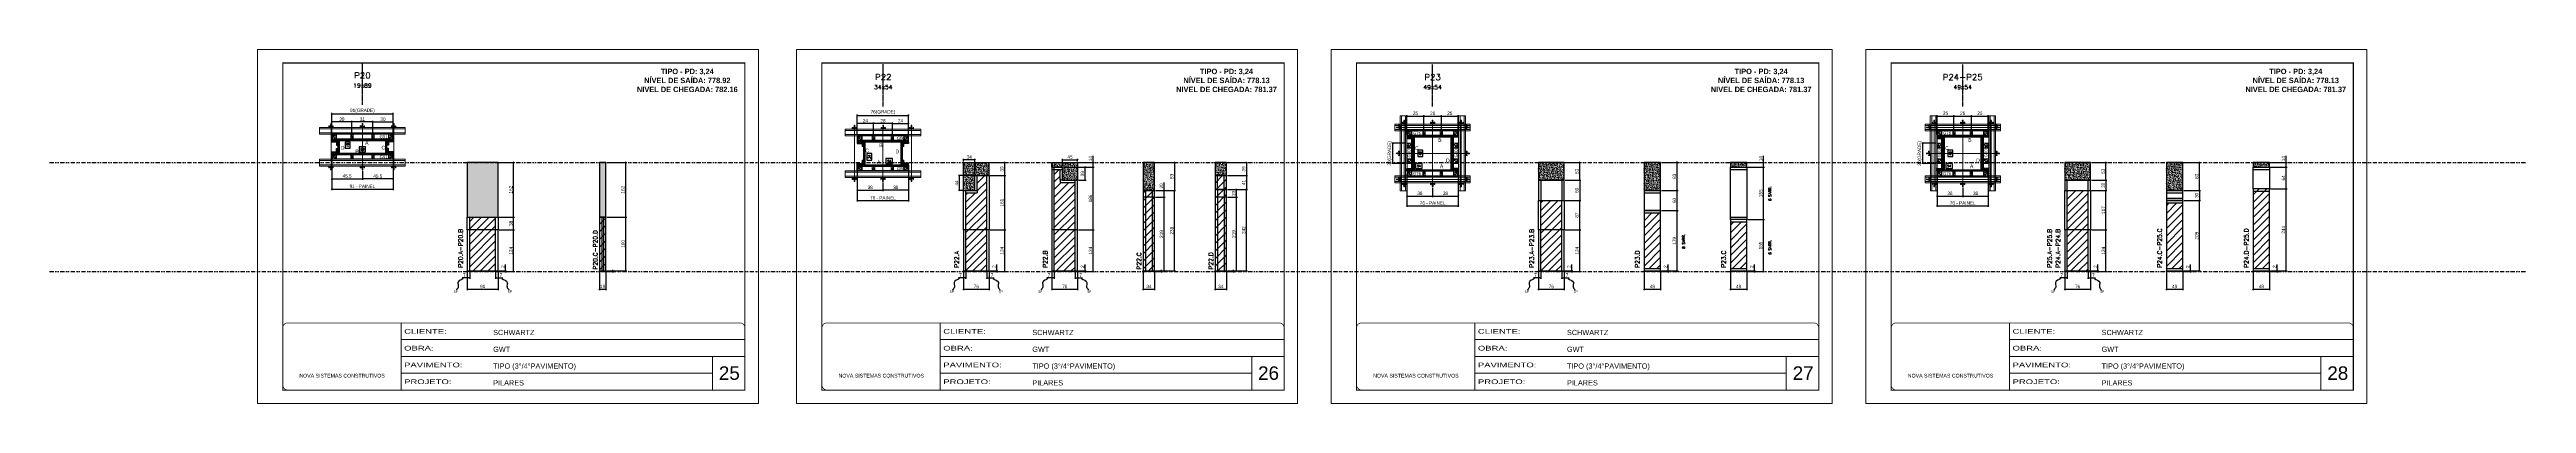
# Model space of a CAD drawing. Extents: x 13770 to 23315, y 867 to 16997.
# Drawn here: x 13770 to 21113, y 8907 to 9957 of the extents above; entities that cross this region are included whole.
import ezdxf
from ezdxf.enums import TextEntityAlignment as Align

# ---------------------------------------------------------------- set-up
doc = ezdxf.new("R2010")
doc.units = 0
for name, pattern in [('CONTINUO', [0]), ('DASHED', [0.75, 0.5, -0.25]), ('DIVIDE2', [0.625, 0.25, -0.125, 0, -0.125, 0, -0.125]), ('HIDDEN', [0.375, 0.25, -0.125])]:
    doc.linetypes.add(name, pattern=pattern)
for name, color, linetype, lineweight in [('CARIMBO', 255, 'Continuous', 9), ('Folhas', 255, 'Continuous', 9), ('Hachura', 251, 'Continuous', 9), ('Madeira', 126, 'Continuous', 18), ('Perfil Metálico', 224, 'Continuous', 18), ('SARRAFO DE PRESSAO', 251, 'DASHED', 9), ('Texto Seção', 7, 'Continuous', 15)]:
    doc.layers.add(name, color=color, linetype=linetype, lineweight=lineweight)
for name, color, linetype in [('CHAPA', 1, 'Continuous'), ('COTA', 241, 'Continuous'), ('MEIO_PONT', 93, 'Continuous'), ('NOMENCLATURA', 7, 'Continuous'), ('Nível', 160, 'Continuous'), ('Painéis', 200, 'Continuous'), ('SARR_2.2x7', 40, 'Continuous'), ('SARRAFO', 251, 'Continuous'), ('Sarrafo de Pressão', 42, 'HIDDEN'), ('texto', 7, 'Continuous'), ('Texto de Titulo', 7, 'Continuous'), ('Texto Qtd Sarr', 242, 'Continuous'), ('TEXTO_GERAL', 7, 'Continuous')]:
    doc.layers.add(name, color=color, linetype=linetype)
doc.styles.add('ARIAL', font='arial.ttf')
doc.styles.add('COTA TECNICA', font='techl___.ttf', dxfattribs={"height": 10})
doc.styles.add('COTA TECNICA 2X', font='techl___.ttf', dxfattribs={"height": 10})
doc.styles.add('COTA TECNICA-50', font='techl___.ttf', dxfattribs={"height": 10})
doc.styles.add('REGUA-120', font='ROMANS.shx', dxfattribs={"height": 15})
doc.styles.add('ROMANC', font='techb___.ttf', dxfattribs={"height": 2.5})
doc.styles.add('ROMANS', font='romans.shx')
doc.styles.add('SANSSERIF', font='sas_____.pfb')
doc.styles.get("Standard").update_dxf_attribs({"font": 'arial.ttf'})
doc.styles.add('Tecnologia', font='')
doc.styles.get('Tecnologia').set_extended_font_data('Forgotten Futurist')
doc.dimstyles.new('COTA PAINEL-50', dxfattribs={"dimtxt": 10, "dimasz": 3, "dimexe": 3, "dimexo": 3, "dimgap": 3, "dimtad": 1, "dimdec": 1, "dimzin": 12, "dimdsep": 46, "dimtxsty": 'COTA TECNICA-50', "dimblk1": 'OBLIQUE', "dimblk2": 'OBLIQUE', "dimsah": 1, "dimcen": 0.9, "dimclrd": 4, "dimclre": 4, "dimclrt": 240, "dimadec": 1, "dimazin": 3, "dimtfac": 1, "dimtdec": 1, "dimtmove": 0, "dimatfit": 3, "dimfxl": 1, "dimtolj": 1, "dimtzin": 12, "dimarcsym": 0})
doc.dimstyles.new('PAINEL', dxfattribs={"dimtxt": 10, "dimasz": 3, "dimexe": 3, "dimexo": 3, "dimgap": 3, "dimtad": 1, "dimdec": 1, "dimzin": 12, "dimdsep": 46, "dimtxsty": 'COTA TECNICA', "dimblk1": 'OBLIQUE', "dimblk2": 'OBLIQUE', "dimsah": 1, "dimcen": 0.9, "dimclrd": 4, "dimclre": 4, "dimclrt": 240, "dimadec": 1, "dimazin": 3, "dimtfac": 1, "dimtdec": 1, "dimtmove": 0, "dimatfit": 3, "dimfxl": 1, "dimtolj": 1, "dimtzin": 12, "dimarcsym": 0})
doc.dimstyles.new('SECAO PILAR', dxfattribs={"dimtxt": 10, "dimasz": 3, "dimexe": 3, "dimexo": 3, "dimgap": 3, "dimtad": 1, "dimdec": 1, "dimlfac": 0.5, "dimzin": 12, "dimdsep": 46, "dimtxsty": 'COTA TECNICA 2X', "dimblk1": 'OBLIQUE', "dimblk2": 'OBLIQUE', "dimsah": 1, "dimcen": 0.9, "dimclrd": 256, "dimclre": 256, "dimclrt": 256, "dimadec": 1, "dimazin": 3, "dimtfac": 1, "dimtdec": 1, "dimtmove": 0, "dimatfit": 3, "dimfxl": 1, "dimtolj": 1, "dimtzin": 12, "dimarcsym": 0})
doc.dimstyles.new('SECÇÃO 2', dxfattribs={"dimtxt": 7, "dimasz": 6, "dimexe": 0.18, "dimexo": 2, "dimgap": -4, "dimtad": 3, "dimdec": 1, "dimlfac": 0.5, "dimzin": 12, "dimdsep": 46, "dimtxsty": 'ROMANS', "dimblk": 'ARCHTICK', "dimcen": 0.09, "dimse1": 1, "dimse2": 1, "dimsd1": 1, "dimsd2": 1, "dimclrd": 180, "dimclre": 5, "dimclrt": 1, "dimadec": 0, "dimazin": 3, "dimtfac": 1, "dimtdec": 1, "dimtofl": 0, "dimtmove": 0, "dimatfit": 3, "dimldrblk": 'ARCHTICK', "dimfxl": 1, "dimtolj": 1, "dimtzin": 0, "dimarcsym": 0})
doc.dimstyles.get("Standard").update_dxf_attribs({"dimtxt": 0.18, "dimasz": 0.18, "dimexe": 0.18, "dimexo": 0.0625, "dimgap": 0.09, "dimtad": 0, "dimtih": 1, "dimtoh": 1, "dimdec": 4, "dimzin": 0, "dimdsep": 46, "dimtxsty": 'Standard', "dimcen": 0.09, "dimadec": 0, "dimazin": 0, "dimtfac": 1, "dimtdec": 4, "dimtofl": 0, "dimtmove": 0, "dimatfit": 3, "dimfxl": 1, "dimtolj": 1, "dimtzin": 0, "dimarcsym": 0})
pattern_1 = [(135, (-6713.0841, 18806.939), (-1.12253202, -1.12253202), [])]
pattern_2 = [(135, (-6735.0841, 18806.939), (-1.12253202, -1.12253202), [])]
pattern_3 = [(45, (1598.5, -1148.575), (-11.22532, 11.22532), [])]
pattern_4 = [(50, (1598.5, -25), (5.4655401, -0.4781726), [0.5715, -6.2865]), (355, (1598.5, -25), (-1.0573026, 5.7317054), [0.4572, -5.0292175]), (100.451445, (1598.9555, -25.04), (4.4082374, 5.2535326), [0.4857003, -5.3427073]), (46.1842, (1598.5, -23.476), (8.1323712, -1.2612698), [0.85725, -9.42975]), (96.63556, (1599.178, -23.581), (7.122124, 7.4227837), [0.7285507, -8.0140682]), (351.18415, (1598.5, -23.476), (7.122124, 7.4227837), [0.685799, -7.543792]), (21, (1599.262, -23.857), (4.5484317, -3.067956), [0.5715, -6.2865]), (326, (1599.262, -23.857), (1.8540609, 5.525639), [0.4572, -5.0292]), (71.451445, (1599.641, -24.1127), (6.4024926, 2.457683), [0.4857003, -5.3426981]), (37.5, (1598.5, -25), (0.0926581, 2.53665117), [0, -4.96824, 0, -5.1054, 0, -5.04825]), (7.5, (1598.5, -25), (2.00458988, 3.00541724), [0, -2.91084, 0, -4.85394, 0, -1.92405]), (327.5, (1596.8007, -25), (4.06771786, -0.17186232), [0, -1.905, 0, -5.9436, 0, -7.8867]), (317.5, (1596.0387, -25), (4.44387544, 0.7627947), [0, -2.4765, 0, -3.94716, 0, -5.6007])]
pattern_5 = [(225, (5285.1711, -13241.9239), (1.12253202, -1.12253202), [])]
pattern_6 = [(225, (5482.1711, -13241.9239), (1.12253202, -1.12253202), [])]

# ---------------------------------------------------------------- blocks, each defined once
blk = doc.blocks.new('9999999999')
at = {"color": 30, "linetype": 'CONTINUO'}
for p, q in [((98564.6, 34230.2), (98564.6, 34429.4)), ((98564.6, 34379.6), (99584, 34379.6)), ((98564.6, 34329.8), (99488, 34329.8)), ((99584, 34329.8), (99488, 34329.8)), ((99488, 34329.8), (99488, 34230.2)), ((98564.6, 34280), (99488, 34280))]:
    blk.add_line(p, q, dxfattribs=at)
at = {"color": 30, "linetype": 'CONTINUO', "const_width": 2}
blk.add_lwpolyline([(99584, 34230.2), (99584, 34414.4, 0.414214), (99569, 34429.4), (98229, 34429.4, 0.414214), (98214, 34414.4), (98214, 34245.2, 0.414214), (98229, 34230.2), (99584, 34230.2)], format="xyb", dxfattribs=at)
at = {"layer": 'Folhas'}
blk.add_lwpolyline([(98139, 34190.2), (99624, 34190.2), (99624, 35240.2), (98139, 35240.2)], close=True, dxfattribs=at)
at = {"layer": 'Folhas', "color": 30, "const_width": 3}
blk.add_lwpolyline([(98214, 34230.2), (99584, 34230.2), (99584, 35200.2), (98214, 35200.2)], close=True, dxfattribs=at)
at = {"color": 7, "linetype": 'Continuous', "ltscale": 5, "style": 'ARIAL'}
for s, height, p in [('SCHWARTZ', 15.48, (98837.7, 34393.1)), ('TIPO (3°/4°PAVIMENTO)', 15.483, (98837.7, 34293.5)), ('GWT', 15.48, (98837.7, 34343.3)), ('NOVA SISTEMAS CONSTRUTIVOS', 11.059, (98263.2, 34267.2)), ('PILARES', 15.48, (98837.7, 34243.7))]:
    blk.add_text(s, height=height, dxfattribs=at).set_placement(p)
at = {"layer": 'Folhas', "color": 7, "style": 'Tecnologia', "width": 1.5}
for s, p in [('CLIENTE:', (98573.7, 34397.2)), ('OBRA:', (98573.7, 34347.3)), ('PAVIMENTO:', (98573.7, 34297.5)), ('PROJETO:', (98573.7, 34247.7))]:
    blk.add_text(s, height=14, dxfattribs=at).set_placement(p)
blk = doc.blocks.new('titulo1')
at = {"layer": 'Defpoints', "color": 252, "linetype": 'HIDDEN', "ltscale": 2}
blk.add_line((0, 0), (0, 125), dxfattribs=at)
at = {"layer": 'Defpoints', "style": 'ROMANS', "oblique": 15}
blk.add_attdef('FOLHA', text='', height=10, dxfattribs=at).set_placement((0, 15.6), align=Align.MIDDLE_CENTER)
at = {"layer": 'Texto Qtd Sarr', "color": 3, "style": 'ROMANS', "oblique": 15}
for tag, height, p in [('TITULO', 17, (0, 71.4)), ('SEÇÃO', 12, (0, 41.5))]:
    blk.add_attdef(tag, text='', height=height, dxfattribs=at).set_placement(p, align=Align.MIDDLE_CENTER)
blk = doc.blocks.new('_Oblique')
at = {"color": 0, "linetype": 'ByBlock', "lineweight": -2}
blk.add_line((-0.5, -0.5), (0.5, 0.5), dxfattribs=at)
blk = doc.blocks.new('*D446')
at = {"layer": 'COTA', "color": 4, "lineweight": -2, "transparency": 16777216}
for p, q in [((15008.1, 9297.2), (15008.1, 9243)), ((15099.1, 9297.2), (15099.1, 9243)), ((15008.1, 9246), (15099.1, 9246))]:
    blk.add_line(p, q, dxfattribs=at)
at = {"layer": 'Defpoints', "color": 0, "transparency": 16777216}
for p in [(15008.1, 9300.2), (15099.1, 9300.2), (15099.1, 9246)]:
    blk.add_point(p, dxfattribs=at)
at = {"layer": 'COTA', "color": 4, "lineweight": -2, "transparency": 16777216, "xscale": 3, "yscale": 3, "zscale": 3, "rotation": 180}
blk.add_blockref('_Oblique', (15008.1, 9246), dxfattribs=at)
at = {"layer": 'COTA', "color": 4, "lineweight": -2, "transparency": 16777216, "xscale": 3, "yscale": 3, "zscale": 3}
blk.add_blockref('_Oblique', (15099.1, 9246), dxfattribs=at)
at = {"layer": 'COTA', "color": 240, "transparency": 16777216, "insert": (15053.6, 9254.1), "char_height": 10, "attachment_point": 5, "style": 'COTA TECNICA'}
blk.add_mtext('\\A1;91', dxfattribs=at)
blk = doc.blocks.new('*D447')
at = {"layer": 'COTA', "color": 4, "lineweight": -2, "transparency": 16777216}
for p, q in [((15102.1, 9622.2), (15148.3, 9622.2)), ((15145.3, 9460.2), (15145.3, 9622.2)), ((15102.1, 9460.2), (15148.3, 9460.2))]:
    blk.add_line(p, q, dxfattribs=at)
at = {"layer": 'Defpoints', "color": 0, "transparency": 16777216}
for p in [(15099.1, 9622.2), (15145.3, 9622.2), (15099.1, 9460.2)]:
    blk.add_point(p, dxfattribs=at)
at = {"layer": 'COTA', "color": 4, "lineweight": -2, "transparency": 16777216, "xscale": 3, "yscale": 3, "zscale": 3}
for p, rotation in [((15145.3, 9622.2), 90), ((15145.3, 9460.2), 270)]:
    blk.add_blockref('_Oblique', p, dxfattribs=dict(at, rotation=rotation))
at = {"layer": 'COTA', "color": 240, "transparency": 16777216, "insert": (15137.2, 9541.2), "char_height": 10, "attachment_point": 5, "rotation": 90, "style": 'COTA TECNICA'}
blk.add_mtext('\\A1;162', dxfattribs=at)
blk = doc.blocks.new('*D448')
at = {"layer": 'COTA', "color": 4, "lineweight": -2, "transparency": 16777216}
for p, q in [((15102.1, 9422.2), (15148.3, 9422.2)), ((15145.3, 9298.2), (15145.3, 9422.2)), ((15102.1, 9298.2), (15148.3, 9298.2))]:
    blk.add_line(p, q, dxfattribs=at)
at = {"layer": 'Defpoints', "color": 0, "transparency": 16777216}
for p in [(15099.1, 9422.2), (15145.3, 9422.2), (15099.1, 9298.2)]:
    blk.add_point(p, dxfattribs=at)
at = {"layer": 'COTA', "color": 4, "lineweight": -2, "transparency": 16777216, "xscale": 3, "yscale": 3, "zscale": 3}
for p, rotation in [((15145.3, 9422.2), 90), ((15145.3, 9298.2), 270)]:
    blk.add_blockref('_Oblique', p, dxfattribs=dict(at, rotation=rotation))
at = {"layer": 'COTA', "color": 240, "transparency": 16777216, "insert": (15137.2, 9360.2), "char_height": 10, "attachment_point": 5, "rotation": 90, "style": 'COTA TECNICA-50'}
blk.add_mtext('\\A1;124', dxfattribs=at)
blk = doc.blocks.new('*D449')
at = {"layer": 'COTA', "color": 4, "lineweight": -2, "transparency": 16777216}
for p, q in [((15102.1, 9300.2), (15124.6, 9300.2)), ((15102.1, 9298.2), (15124.6, 9298.2)), ((15121.6, 9300.2), (15121.6, 9319)), ((15121.6, 9298.2), (15121.6, 9300.2)), ((15121.6, 9298.2), (15121.6, 9295.2))]:
    blk.add_line(p, q, dxfattribs=at)
at = {"layer": 'Defpoints', "color": 0, "transparency": 16777216}
for p in [(15099.1, 9300.2), (15099.1, 9298.2), (15121.6, 9298.2)]:
    blk.add_point(p, dxfattribs=at)
at = {"layer": 'COTA', "color": 4, "lineweight": -2, "transparency": 16777216, "xscale": 3, "yscale": 3, "zscale": 3}
for p, rotation in [((15121.6, 9300.2), 270), ((15121.6, 9298.2), 90)]:
    blk.add_blockref('_Oblique', p, dxfattribs=dict(at, rotation=rotation))
at = {"layer": 'COTA', "color": 240, "transparency": 16777216, "insert": (15113.6, 9312.9), "char_height": 10, "attachment_point": 5, "rotation": 90, "style": 'COTA TECNICA-50'}
blk.add_mtext('\\A1;2', dxfattribs=at)
blk = doc.blocks.new('*D456')
at = {"layer": 'COTA', "color": 4, "linetype": 'ByBlock', "lineweight": -2, "transparency": 16777216}
for p, q in [((15102.1, 9460.2), (15148.3, 9460.2)), ((15102.1, 9422.2), (15148.3, 9422.2)), ((15145.3, 9422.2), (15145.3, 9460.2))]:
    blk.add_line(p, q, dxfattribs=at)
at = {"layer": 'Defpoints', "color": 0, "linetype": 'ByBlock', "transparency": 16777216}
for p in [(15099.1, 9460.2), (15099.1, 9422.2), (15145.3, 9460.2)]:
    blk.add_point(p, dxfattribs=at)
at = {"layer": 'COTA', "color": 4, "linetype": 'ByBlock', "lineweight": -2, "transparency": 16777216, "xscale": 3, "yscale": 3, "zscale": 3}
for p, rotation in [((15145.3, 9460.2), 90), ((15145.3, 9422.2), 270)]:
    blk.add_blockref('_Oblique', p, dxfattribs=dict(at, rotation=rotation))
at = {"layer": 'COTA', "color": 240, "linetype": 'ByBlock', "transparency": 16777216, "insert": (15137.1, 9441.2), "char_height": 10, "attachment_point": 5, "rotation": 90, "style": 'COTA TECNICA'}
blk.add_mtext('\\A1;38', dxfattribs=at)
blk = doc.blocks.new('*D450')
at = {"layer": 'COTA', "color": 4, "lineweight": -2, "transparency": 16777216}
for p, q in [((15008.1, 9279.6), (14993.3, 9279.6)), ((15008.1, 9295.2), (15008.1, 9276.6)), ((15015.1, 9279.6), (15008.1, 9279.6)), ((15015.1, 9297.2), (15015.1, 9276.6))]:
    blk.add_line(p, q, dxfattribs=at)
at = {"layer": 'Defpoints', "color": 0, "transparency": 16777216}
for p in [(15008.1, 9298.2), (15008.1, 9279.6), (15015.1, 9300.2)]:
    blk.add_point(p, dxfattribs=at)
at = {"layer": 'COTA', "color": 4, "lineweight": -2, "transparency": 16777216, "xscale": 3, "yscale": 3, "zscale": 3, "rotation": 180}
blk.add_blockref('_Oblique', (15008.1, 9279.6), dxfattribs=at)
at = {"layer": 'COTA', "color": 4, "lineweight": -2, "transparency": 16777216, "xscale": 3, "yscale": 3, "zscale": 3}
blk.add_blockref('_Oblique', (15015.1, 9279.6), dxfattribs=at)
at = {"layer": 'COTA', "color": 240, "transparency": 16777216, "insert": (14999.2, 9287.7), "char_height": 10, "attachment_point": 5, "style": 'COTA TECNICA-50'}
blk.add_mtext('\\A1;7', dxfattribs=at)
blk = doc.blocks.new('*D451')
at = {"layer": 'COTA', "color": 4, "lineweight": -2, "transparency": 16777216}
for p, q in [((15092.1, 9297.2), (15092.1, 9276.6)), ((15092.1, 9279.6), (15099.1, 9279.6)), ((15099.1, 9295.2), (15099.1, 9276.6)), ((15099.1, 9279.6), (15113.8, 9279.6))]:
    blk.add_line(p, q, dxfattribs=at)
at = {"layer": 'Defpoints', "color": 0, "transparency": 16777216}
for p in [(15092.1, 9300.2), (15099.1, 9298.2), (15099.1, 9279.6)]:
    blk.add_point(p, dxfattribs=at)
at = {"layer": 'COTA', "color": 4, "lineweight": -2, "transparency": 16777216, "xscale": 3, "yscale": 3, "zscale": 3, "rotation": 180}
blk.add_blockref('_Oblique', (15092.1, 9279.6), dxfattribs=at)
at = {"layer": 'COTA', "color": 4, "lineweight": -2, "transparency": 16777216, "xscale": 3, "yscale": 3, "zscale": 3}
blk.add_blockref('_Oblique', (15099.1, 9279.6), dxfattribs=at)
at = {"layer": 'COTA', "color": 240, "transparency": 16777216, "insert": (15107.9, 9287.7), "char_height": 10, "attachment_point": 5, "style": 'COTA TECNICA-50'}
blk.add_mtext('\\A1;7', dxfattribs=at)
blk = doc.blocks.new('*D452')
at = {"layer": 'COTA', "color": 4, "lineweight": -2, "transparency": 16777216}
for p, q in [((15421.8, 9622.2), (15481, 9622.2)), ((15478, 9460.2), (15478, 9622.2)), ((15421.8, 9460.2), (15481, 9460.2))]:
    blk.add_line(p, q, dxfattribs=at)
at = {"layer": 'Defpoints', "color": 0, "transparency": 16777216}
for p in [(15418.8, 9622.2), (15478, 9622.2), (15418.8, 9460.2)]:
    blk.add_point(p, dxfattribs=at)
at = {"layer": 'COTA', "color": 4, "lineweight": -2, "transparency": 16777216, "xscale": 3, "yscale": 3, "zscale": 3}
for p, rotation in [((15478, 9622.2), 90), ((15478, 9460.2), 270)]:
    blk.add_blockref('_Oblique', p, dxfattribs=dict(at, rotation=rotation))
at = {"layer": 'COTA', "color": 240, "transparency": 16777216, "insert": (15469.9, 9541.2), "char_height": 10, "attachment_point": 5, "rotation": 90, "style": 'COTA TECNICA'}
blk.add_mtext('\\A1;162', dxfattribs=at)
blk = doc.blocks.new('*D453')
at = {"layer": 'COTA', "color": 4, "lineweight": -2, "transparency": 16777216}
for p, q in [((15399.8, 9297.2), (15399.8, 9243)), ((15418.8, 9297.2), (15418.8, 9243)), ((15399.8, 9246), (15418.8, 9246))]:
    blk.add_line(p, q, dxfattribs=at)
at = {"layer": 'Defpoints', "color": 0, "transparency": 16777216}
for p in [(15399.8, 9300.2), (15418.8, 9300.2), (15418.8, 9246)]:
    blk.add_point(p, dxfattribs=at)
at = {"layer": 'COTA', "color": 4, "lineweight": -2, "transparency": 16777216, "xscale": 3, "yscale": 3, "zscale": 3, "rotation": 180}
blk.add_blockref('_Oblique', (15399.8, 9246), dxfattribs=at)
at = {"layer": 'COTA', "color": 4, "lineweight": -2, "transparency": 16777216, "xscale": 3, "yscale": 3, "zscale": 3}
blk.add_blockref('_Oblique', (15418.8, 9246), dxfattribs=at)
at = {"layer": 'COTA', "color": 240, "transparency": 16777216, "insert": (15409.3, 9254.1), "char_height": 10, "attachment_point": 5, "style": 'COTA TECNICA'}
blk.add_mtext('\\A1;19', dxfattribs=at)
blk = doc.blocks.new('*D454')
at = {"layer": 'COTA', "color": 4, "lineweight": -2, "transparency": 16777216}
for p, q in [((15421.8, 9460.2), (15481, 9460.2)), ((15478, 9300.2), (15478, 9460.2)), ((15421.8, 9300.2), (15481, 9300.2))]:
    blk.add_line(p, q, dxfattribs=at)
at = {"layer": 'Defpoints', "color": 0, "transparency": 16777216}
for p in [(15418.8, 9460.2), (15478, 9460.2), (15418.8, 9300.2)]:
    blk.add_point(p, dxfattribs=at)
at = {"layer": 'COTA', "color": 4, "lineweight": -2, "transparency": 16777216, "xscale": 3, "yscale": 3, "zscale": 3}
for p, rotation in [((15478, 9460.2), 90), ((15478, 9300.2), 270)]:
    blk.add_blockref('_Oblique', p, dxfattribs=dict(at, rotation=rotation))
at = {"layer": 'COTA', "color": 240, "transparency": 16777216, "insert": (15469.9, 9380.2), "char_height": 10, "attachment_point": 5, "rotation": 90, "style": 'COTA TECNICA'}
blk.add_mtext('\\A1;160', dxfattribs=at)
blk = doc.blocks.new('*D455')
at = {"layer": 'COTA', "color": 4, "lineweight": -2, "transparency": 16777216}
for p, q in [((15421.8, 9300.2), (15442.1, 9300.2)), ((15421.8, 9298.2), (15442.1, 9298.2)), ((15439.1, 9300.2), (15439.1, 9303.2)), ((15439.1, 9298.2), (15439.1, 9300.2)), ((15439.1, 9298.2), (15439.1, 9295.2))]:
    blk.add_line(p, q, dxfattribs=at)
at = {"layer": 'Defpoints', "color": 0, "transparency": 16777216}
for p in [(15418.8, 9300.2), (15418.8, 9298.2), (15439.1, 9300.2)]:
    blk.add_point(p, dxfattribs=at)
at = {"layer": 'COTA', "color": 4, "lineweight": -2, "transparency": 16777216, "xscale": 3, "yscale": 3, "zscale": 3}
for p, rotation in [((15439.1, 9300.2), 270), ((15439.1, 9298.2), 90)]:
    blk.add_blockref('_Oblique', p, dxfattribs=dict(at, rotation=rotation))
at = {"layer": 'COTA', "color": 240, "transparency": 16777216, "insert": (15431.1, 9299.2), "char_height": 10, "attachment_point": 5, "rotation": 90, "style": 'COTA TECNICA-50'}
blk.add_mtext('\\A1;2', dxfattribs=at)
blk = doc.blocks.new('*D466')
at = {"layer": 'COTA', "color": 180, "lineweight": -2, "transparency": 16777216}
for p, q in [((16268.8, 9634), (16249.1, 9634)), ((16249.1, 9634), (16249.1, 9619)), ((16268.8, 9619), (16268.8, 9634)), ((16249.1, 9619), (16268.8, 9619))]:
    blk.add_line(p, q, dxfattribs=at)
at = {"layer": 'Defpoints', "color": 0, "transparency": 16777216}
for p in [(16186.3, 9615), (16294.3, 9615), (16294.3, 9615)]:
    blk.add_point(p, dxfattribs=at)
at = {"layer": 'COTA', "color": 1, "transparency": 16777216, "insert": (16258.9, 9626.5), "char_height": 7, "attachment_point": 5, "style": 'ROMANS'}
blk.add_mtext('\\A1;54', dxfattribs=at)
blk = doc.blocks.new('_ArchTick')
at = {"color": 0, "linetype": 'ByBlock', "const_width": 0.15}
blk.add_lwpolyline([(-0.5, -0.5), (0.5, 0.5)], dxfattribs=at)
blk = doc.blocks.new('*D467')
at = {"layer": 'COTA', "lineweight": -2, "transparency": 16777216}
for p, q in [((16164.3, 9608), (16164.3, 9505.8)), ((16316.3, 9608), (16316.3, 9505.8)), ((16164.3, 9508.8), (16316.3, 9508.8))]:
    blk.add_line(p, q, dxfattribs=at)
at = {"layer": 'Defpoints', "color": 0, "transparency": 16777216}
for p in [(16164.3, 9611), (16316.3, 9611), (16316.3, 9508.8)]:
    blk.add_point(p, dxfattribs=at)
at = {"layer": 'COTA', "lineweight": -2, "transparency": 16777216, "xscale": 3, "yscale": 3, "zscale": 3, "rotation": 180}
blk.add_blockref('_Oblique', (16164.3, 9508.8), dxfattribs=at)
at = {"layer": 'COTA', "lineweight": -2, "transparency": 16777216, "xscale": 3, "yscale": 3, "zscale": 3}
blk.add_blockref('_Oblique', (16316.3, 9508.8), dxfattribs=at)
at = {"layer": 'COTA', "transparency": 16777216, "insert": (16240.3, 9516.9), "char_height": 10, "attachment_point": 5, "style": 'COTA TECNICA 2X'}
blk.add_mtext('\\A1;76 - PAINEL', dxfattribs=at)
blk = doc.blocks.new('*D468')
at = {"layer": 'COTA', "lineweight": -2, "transparency": 16777216}
for p, q in [((16164.3, 9574), (16164.3, 9536.8)), ((16240.4, 9562.2), (16240.4, 9536.8)), ((16164.3, 9539.8), (16240.4, 9539.8))]:
    blk.add_line(p, q, dxfattribs=at)
at = {"layer": 'Defpoints', "color": 0, "transparency": 16777216}
for p in [(16164.3, 9577), (16240.4, 9565.2), (16240.4, 9539.8)]:
    blk.add_point(p, dxfattribs=at)
at = {"layer": 'COTA', "lineweight": -2, "transparency": 16777216, "xscale": 3, "yscale": 3, "zscale": 3, "rotation": 180}
blk.add_blockref('_Oblique', (16164.3, 9539.8), dxfattribs=at)
at = {"layer": 'COTA', "lineweight": -2, "transparency": 16777216, "xscale": 3, "yscale": 3, "zscale": 3}
blk.add_blockref('_Oblique', (16240.4, 9539.8), dxfattribs=at)
at = {"layer": 'COTA', "transparency": 16777216, "insert": (16202.4, 9548.1), "char_height": 10, "attachment_point": 5, "style": 'COTA TECNICA 2X'}
blk.add_mtext('\\A1;38', dxfattribs=at)
blk = doc.blocks.new('*D469')
at = {"layer": 'COTA', "lineweight": -2, "transparency": 16777216}
for p, q in [((16240.4, 9562.2), (16240.4, 9536.8)), ((16316.3, 9574), (16316.3, 9536.8)), ((16316.3, 9539.8), (16240.4, 9539.8))]:
    blk.add_line(p, q, dxfattribs=at)
at = {"layer": 'Defpoints', "color": 0, "transparency": 16777216}
for p in [(16240.4, 9565.2), (16316.3, 9577), (16240.4, 9539.8)]:
    blk.add_point(p, dxfattribs=at)
at = {"layer": 'COTA', "lineweight": -2, "transparency": 16777216, "xscale": 3, "yscale": 3, "zscale": 3, "rotation": 180}
blk.add_blockref('_Oblique', (16240.4, 9539.8), dxfattribs=at)
at = {"layer": 'COTA', "lineweight": -2, "transparency": 16777216, "xscale": 3, "yscale": 3, "zscale": 3}
blk.add_blockref('_Oblique', (16316.3, 9539.8), dxfattribs=at)
at = {"layer": 'COTA', "transparency": 16777216, "insert": (16278.4, 9548.1), "char_height": 10, "attachment_point": 5, "style": 'COTA TECNICA 2X'}
blk.add_mtext('\\A1;38', dxfattribs=at)
blk = doc.blocks.new('*D470')
at = {"layer": 'COTA', "color": 180, "lineweight": -2, "transparency": 16777216}
for p, q in [((16207.6, 9648.8), (16192.6, 9648.8)), ((16192.6, 9648.8), (16192.6, 9629.2)), ((16192.6, 9629.2), (16207.6, 9629.2)), ((16207.6, 9629.2), (16207.6, 9648.8))]:
    blk.add_line(p, q, dxfattribs=at)
at = {"layer": 'Defpoints', "color": 0, "transparency": 16777216}
for p in [(16186.3, 9683), (16211.6, 9683), (16186.3, 9615)]:
    blk.add_point(p, dxfattribs=at)
at = {"layer": 'COTA', "color": 1, "transparency": 16777216, "insert": (16200.1, 9639), "char_height": 7, "attachment_point": 5, "rotation": 90, "style": 'ROMANS'}
blk.add_mtext('\\A1;34', dxfattribs=at)
blk = doc.blocks.new('PONTALETE')
at = {"layer": 'Madeira'}
for q in [(2.7, 7), (7, 5.8), (7, 1.7)]:
    blk.add_line((0, 0), q, dxfattribs=at)
blk.add_lwpolyline([(0, 0), (7, 0), (7, 7), (0, 7)], close=True, dxfattribs=at)
for centre, radius, start, end in [((2, 0.1), 6.23, 37.2818, 109.0913), ((1.1, 0.9), 3.19, 343.603, 109.9847), ((-0.2, -0.8), 3.09, 14.6322, 86.0383)]:
    blk.add_arc(centre, radius, start, end, dxfattribs=at)
blk = doc.blocks.new('*D471')
at = {"layer": 'COTA', "lineweight": -2, "transparency": 16777216}
for p, q in [((16164.3, 9704), (16164.3, 9764.5)), ((16164.3, 9761.5), (16316.3, 9761.5)), ((16316.3, 9704), (16316.3, 9764.5))]:
    blk.add_line(p, q, dxfattribs=at)
at = {"layer": 'Defpoints', "color": 0, "transparency": 16777216}
for p in [(16164.3, 9701), (16316.3, 9761.5), (16316.3, 9701)]:
    blk.add_point(p, dxfattribs=at)
at = {"layer": 'COTA', "lineweight": -2, "transparency": 16777216, "xscale": 3, "yscale": 3, "zscale": 3, "rotation": 180}
blk.add_blockref('_Oblique', (16164.3, 9761.5), dxfattribs=at)
at = {"layer": 'COTA', "lineweight": -2, "transparency": 16777216, "xscale": 3, "yscale": 3, "zscale": 3}
blk.add_blockref('_Oblique', (16316.3, 9761.5), dxfattribs=at)
at = {"layer": 'COTA', "transparency": 16777216, "insert": (16240.3, 9770.8), "char_height": 10, "attachment_point": 5, "style": 'COTA TECNICA 2X'}
blk.add_mtext('\\A1;76(GRADE)', dxfattribs=at)
blk = doc.blocks.new('MEIO PONTALETE')
at = {"layer": 'Madeira'}
for q in [(2.7, 7), (3.5, 2.9), (3.5, 0.9)]:
    blk.add_line((0, 0), q, dxfattribs=at)
blk.add_lwpolyline([(0, 0), (3.5, 0), (3.5, 7), (0, 7)], close=True, dxfattribs=at)
for centre, radius, start, end in [((2, 0.1), 6.23, 76.4499, 109.0913), ((1.1, 0.9), 3.19, 40.9063, 109.9847), ((-0.2, -0.8), 3.09, 14.6322, 86.0383)]:
    blk.add_arc(centre, radius, start, end, dxfattribs=at)
blk = doc.blocks.new('*D472')
at = {"layer": 'COTA', "lineweight": -2, "transparency": 16777216}
for p, q in [((16268.3, 9704), (16268.3, 9740.7)), ((16268.3, 9737.7), (16316.3, 9737.7)), ((16316.3, 9704), (16316.3, 9740.7))]:
    blk.add_line(p, q, dxfattribs=at)
at = {"layer": 'Defpoints', "color": 0, "transparency": 16777216}
for p in [(16268.3, 9701), (16316.3, 9737.7), (16316.3, 9701)]:
    blk.add_point(p, dxfattribs=at)
at = {"layer": 'COTA', "lineweight": -2, "transparency": 16777216, "xscale": 3, "yscale": 3, "zscale": 3, "rotation": 180}
blk.add_blockref('_Oblique', (16268.3, 9737.7), dxfattribs=at)
at = {"layer": 'COTA', "lineweight": -2, "transparency": 16777216, "xscale": 3, "yscale": 3, "zscale": 3}
blk.add_blockref('_Oblique', (16316.3, 9737.7), dxfattribs=at)
at = {"layer": 'COTA', "transparency": 16777216, "insert": (16292.3, 9745.8), "char_height": 10, "attachment_point": 5, "style": 'COTA TECNICA 2X'}
blk.add_mtext('\\A1;24', dxfattribs=at)
blk = doc.blocks.new('*D484')
at = {"layer": 'COTA', "lineweight": -2, "transparency": 16777216}
for p, q in [((16212.3, 9704), (16212.3, 9740.7)), ((16268.3, 9737.7), (16212.3, 9737.7)), ((16268.3, 9704), (16268.3, 9740.7))]:
    blk.add_line(p, q, dxfattribs=at)
at = {"layer": 'Defpoints', "color": 0, "transparency": 16777216}
for p in [(16212.3, 9737.7), (16212.3, 9701), (16268.3, 9701)]:
    blk.add_point(p, dxfattribs=at)
at = {"layer": 'COTA', "lineweight": -2, "transparency": 16777216, "xscale": 3, "yscale": 3, "zscale": 3, "rotation": 180}
blk.add_blockref('_Oblique', (16212.3, 9737.7), dxfattribs=at)
at = {"layer": 'COTA', "lineweight": -2, "transparency": 16777216, "xscale": 3, "yscale": 3, "zscale": 3}
blk.add_blockref('_Oblique', (16268.3, 9737.7), dxfattribs=at)
at = {"layer": 'COTA', "transparency": 16777216, "insert": (16240.3, 9745.8), "char_height": 10, "attachment_point": 5, "style": 'COTA TECNICA 2X'}
blk.add_mtext('\\A1;28', dxfattribs=at)
blk = doc.blocks.new('*D485')
at = {"layer": 'COTA', "linetype": 'ByBlock', "lineweight": -2, "transparency": 16777216}
for p, q in [((16164.3, 9704), (16164.3, 9740.7)), ((16212.3, 9737.7), (16164.3, 9737.7)), ((16212.3, 9704), (16212.3, 9740.7))]:
    blk.add_line(p, q, dxfattribs=at)
at = {"layer": 'Defpoints', "color": 0, "linetype": 'ByBlock', "transparency": 16777216}
for p in [(16164.3, 9737.7), (16164.3, 9701), (16212.3, 9701)]:
    blk.add_point(p, dxfattribs=at)
at = {"layer": 'COTA', "linetype": 'ByBlock', "lineweight": -2, "transparency": 16777216, "xscale": 3, "yscale": 3, "zscale": 3, "rotation": 180}
blk.add_blockref('_Oblique', (16164.3, 9737.7), dxfattribs=at)
at = {"layer": 'COTA', "linetype": 'ByBlock', "lineweight": -2, "transparency": 16777216, "xscale": 3, "yscale": 3, "zscale": 3}
blk.add_blockref('_Oblique', (16212.3, 9737.7), dxfattribs=at)
at = {"layer": 'COTA', "linetype": 'ByBlock', "transparency": 16777216, "insert": (16188.3, 9745.8), "char_height": 10, "attachment_point": 5, "style": 'COTA TECNICA 2X'}
blk.add_mtext('\\A1;24', dxfattribs=at)
blk = doc.blocks.new('C')
at = {"layer": 'Hachura', "color": 0}
for p, q in [((0, 3.2), (0, -3.2)), ((0.4, 3.2), (0, 3.2)), ((0.5, 3.2), (0, 3.2)), ((0.5, 3), (0, 3)), ((0.5, 2.9), (0, 2.9)), ((0, 2.7), (0, -1.2)), ((0.5, 2.6), (0, 2.6)), ((0.5, 2.2), (0, 2.2)), ((0.5, 1.5), (0, 1.5)), ((0.4, 0.5), (0.2, 0.5)), ((0.4, -3.2), (0.4, 3.2)), ((0.4, 3.2), (2.6, 3.2)), ((1.7, 1), (0.4, 1)), ((1.5, 0.1), (0.4, 0.1)), ((1.4, 1.9), (1.4, 1)), ((2.6, 2.4), (1.5, 2.1)), ((1.7, -1), (1.7, 1)), ((1.7, 1), (1.7, 0.8)), ((1.7, 1), (1.7, 0.8)), ((1.7, 0.8), (3.4, 0.8)), ((3.4, 0.4), (1.7, 0.4)), ((2.6, 3.2), (2.6, 2.4)), ((3.3, 0.8), (3.3, -0.8)), ((3.4, 0.8), (3.4, -0.8)), ((3.7, 0.4), (3.4, 0.4)), ((3.8, -0.5), (3.4, 0.4)), ((3.4, 0.1), (3.7, -0.6)), ((3.7, 0.5), (4.3, -0.6)), ((3.7, 0.4), (4.2, -0.5)), ((4.4, -0.6), (3.8, 0.5)), ((4.2, 0.4), (3.9, 0.4)), ((4.4, -0.5), (3.9, 0.4)), ((4.2, 0.4), (4.3, 0.4)), ((4.3, 0.5), (4.8, -0.6)), ((4.3, 0.4), (4.7, -0.5)), ((5, -0.6), (4.4, 0.5)), ((4.5, 0.4), (4.8, 0.4)), ((5, -0.5), (4.5, 0.4)), ((4.8, 0.4), (5.3, -0.5)), ((4.9, 0.5), (5.4, -0.6)), ((5.5, -0.6), (5, 0.5)), ((5.6, -0.5), (5.1, 0.4)), ((5.4, 0.4), (5.1, 0.4)), ((5.6, -0.5), (5.1, 0.4)), ((5.4, 0.4), (5.7, -0.2)), ((5.5, 0.5), (5.7, -0.1)), ((5.7, 0.2), (5.6, 0.5)), ((5.7, 0.3), (5.7, 0.4)), ((5.7, 0.4), (5.7, 0.4)), ((5.7, 0.4), (5.9, 0.3)), ((5.7, 0.4), (5.7, -0.5)), ((5.9, -0.4), (5.9, 0.3)), ((0.4, 0), (0, 0)), ((0.5, -1.5), (0, -1.5)), ((0.5, -2.2), (0, -2.2)), ((0.5, -2.6), (0, -2.6)), ((0.5, -2.9), (0, -2.9)), ((0.5, -3), (0, -3)), ((0, -3.2), (2.6, -3.2)), ((0.5, -3.2), (0, -3.2)), ((0.1, -0.5), (0.3, -0.5)), ((0.3, -0.5), (0.4, -0.5)), ((0.4, 0), (0.4, -1)), ((0.4, -0.2), (1.5, -0.2)), ((0.4, -0.6), (0.4, -0.3)), ((0.4, -3.2), (0.4, -0.6)), ((0.4, -1), (1.7, -1)), ((1.4, -1.9), (1.4, -1)), ((2.6, -2.4), (1.5, -2.1)), ((3.4, -0.3), (1.7, -0.3)), ((3.4, -0.8), (1.7, -0.8)), ((2.6, -3.2), (2.6, -2.4)), ((3.4, -0.1), (3.6, -0.5)), ((3.4, -0.5), (3.6, -0.5)), ((3.8, -0.5), (4.2, -0.5)), ((4.4, -0.5), (4.7, -0.5)), ((4.6, -0.5), (4.7, -0.5)), ((5, -0.5), (5.3, -0.5)), ((5.6, -0.5), (5.7, -0.5)), ((5.7, -0.5), (5.9, -0.4)), ((5.7, -0.5), (5.7, -0.5))]:
    blk.add_line(p, q, dxfattribs=at)
for centre, radius, start, end in [((1.5, 1.9), 0.161, 104.7436, 180), ((1.4, 0), 0.129, 272.695, 87.305), ((3.8, 0.4), 0.143, 25.5688, 154.4312), ((4.4, 0.4), 0.143, 25.5688, 154.4312), ((5, 0.4), 0.143, 25.5688, 154.4312), ((5.5, 0.4), 0.143, 25.5688, 154.4312), ((0.2, -0.4), 0.174, 221.744, 317.8592), ((1.5, -1.9), 0.161, 180, 255.2564), ((3.7, -0.4), 0.174, 222.1408, 318.256), ((4.3, -0.4), 0.174, 222.1408, 318.256), ((4.9, -0.4), 0.174, 222.1408, 318.256), ((5.4, -0.4), 0.174, 222.1408, 318.256), ((5.6, -0.4), 0.174, 317.8592, 318.256)]:
    blk.add_arc(centre, radius, start, end, dxfattribs=at)
blk = doc.blocks.new('*D473')
at = {"layer": 'COTA', "color": 4, "lineweight": -2, "transparency": 16777216}
for p, q in [((16479, 9297.2), (16479, 9243)), ((16555, 9297.2), (16555, 9243)), ((16479, 9246), (16555, 9246))]:
    blk.add_line(p, q, dxfattribs=at)
at = {"layer": 'Defpoints', "color": 0, "transparency": 16777216}
for p in [(16479, 9300.2), (16555, 9300.2), (16555, 9246)]:
    blk.add_point(p, dxfattribs=at)
at = {"layer": 'COTA', "color": 4, "lineweight": -2, "transparency": 16777216, "xscale": 3, "yscale": 3, "zscale": 3, "rotation": 180}
blk.add_blockref('_Oblique', (16479, 9246), dxfattribs=at)
at = {"layer": 'COTA', "color": 4, "lineweight": -2, "transparency": 16777216, "xscale": 3, "yscale": 3, "zscale": 3}
blk.add_blockref('_Oblique', (16555, 9246), dxfattribs=at)
at = {"layer": 'COTA', "color": 240, "transparency": 16777216, "insert": (16517, 9254.1), "char_height": 10, "attachment_point": 5, "style": 'COTA TECNICA'}
blk.add_mtext('\\A1;76', dxfattribs=at)
blk = doc.blocks.new('*D474')
at = {"layer": 'COTA', "color": 4, "lineweight": -2, "transparency": 16777216}
for p, q in [((16558, 9422.2), (16604.2, 9422.2)), ((16601.2, 9298.2), (16601.2, 9422.2)), ((16558, 9298.2), (16604.2, 9298.2))]:
    blk.add_line(p, q, dxfattribs=at)
at = {"layer": 'Defpoints', "color": 0, "transparency": 16777216}
for p in [(16555, 9422.2), (16601.2, 9422.2), (16555, 9298.2)]:
    blk.add_point(p, dxfattribs=at)
at = {"layer": 'COTA', "color": 4, "lineweight": -2, "transparency": 16777216, "xscale": 3, "yscale": 3, "zscale": 3}
for p, rotation in [((16601.2, 9422.2), 90), ((16601.2, 9298.2), 270)]:
    blk.add_blockref('_Oblique', p, dxfattribs=dict(at, rotation=rotation))
at = {"layer": 'COTA', "color": 240, "transparency": 16777216, "insert": (16593.2, 9360.2), "char_height": 10, "attachment_point": 5, "rotation": 90, "style": 'COTA TECNICA-50'}
blk.add_mtext('\\A1;124', dxfattribs=at)
blk = doc.blocks.new('*D475')
at = {"layer": 'COTA', "color": 4, "lineweight": -2, "transparency": 16777216}
for p, q in [((16558, 9300.2), (16580.5, 9300.2)), ((16558, 9298.2), (16580.5, 9298.2)), ((16577.5, 9300.2), (16577.5, 9319)), ((16577.5, 9298.2), (16577.5, 9300.2)), ((16577.5, 9298.2), (16577.5, 9295.2))]:
    blk.add_line(p, q, dxfattribs=at)
at = {"layer": 'Defpoints', "color": 0, "transparency": 16777216}
for p in [(16555, 9300.2), (16555, 9298.2), (16577.5, 9298.2)]:
    blk.add_point(p, dxfattribs=at)
at = {"layer": 'COTA', "color": 4, "lineweight": -2, "transparency": 16777216, "xscale": 3, "yscale": 3, "zscale": 3}
for p, rotation in [((16577.5, 9300.2), 270), ((16577.5, 9298.2), 90)]:
    blk.add_blockref('_Oblique', p, dxfattribs=dict(at, rotation=rotation))
at = {"layer": 'COTA', "color": 240, "transparency": 16777216, "insert": (16569.5, 9312.9), "char_height": 10, "attachment_point": 5, "rotation": 90, "style": 'COTA TECNICA-50'}
blk.add_mtext('\\A1;2', dxfattribs=at)
blk = doc.blocks.new('*D476')
at = {"layer": 'COTA', "color": 4, "lineweight": -2, "transparency": 16777216}
for p, q in [((16479, 9279.6), (16464.3, 9279.6)), ((16479, 9295.2), (16479, 9276.6)), ((16486, 9279.6), (16479, 9279.6)), ((16486, 9297.2), (16486, 9276.6))]:
    blk.add_line(p, q, dxfattribs=at)
at = {"layer": 'Defpoints', "color": 0, "transparency": 16777216}
for p in [(16479, 9298.2), (16479, 9279.6), (16486, 9300.2)]:
    blk.add_point(p, dxfattribs=at)
at = {"layer": 'COTA', "color": 4, "lineweight": -2, "transparency": 16777216, "xscale": 3, "yscale": 3, "zscale": 3, "rotation": 180}
blk.add_blockref('_Oblique', (16479, 9279.6), dxfattribs=at)
at = {"layer": 'COTA', "color": 4, "lineweight": -2, "transparency": 16777216, "xscale": 3, "yscale": 3, "zscale": 3}
blk.add_blockref('_Oblique', (16486, 9279.6), dxfattribs=at)
at = {"layer": 'COTA', "color": 240, "transparency": 16777216, "insert": (16470.1, 9287.7), "char_height": 10, "attachment_point": 5, "style": 'COTA TECNICA-50'}
blk.add_mtext('\\A1;7', dxfattribs=at)
blk = doc.blocks.new('*D477')
at = {"layer": 'COTA', "color": 4, "lineweight": -2, "transparency": 16777216}
for p, q in [((16548, 9297.2), (16548, 9276.6)), ((16548, 9279.6), (16555, 9279.6)), ((16555, 9295.2), (16555, 9276.6)), ((16555, 9279.6), (16569.7, 9279.6))]:
    blk.add_line(p, q, dxfattribs=at)
at = {"layer": 'Defpoints', "color": 0, "transparency": 16777216}
for p in [(16548, 9300.2), (16555, 9298.2), (16555, 9279.6)]:
    blk.add_point(p, dxfattribs=at)
at = {"layer": 'COTA', "color": 4, "lineweight": -2, "transparency": 16777216, "xscale": 3, "yscale": 3, "zscale": 3, "rotation": 180}
blk.add_blockref('_Oblique', (16548, 9279.6), dxfattribs=at)
at = {"layer": 'COTA', "color": 4, "lineweight": -2, "transparency": 16777216, "xscale": 3, "yscale": 3, "zscale": 3}
blk.add_blockref('_Oblique', (16555, 9279.6), dxfattribs=at)
at = {"layer": 'COTA', "color": 240, "transparency": 16777216, "insert": (16563.9, 9287.7), "char_height": 10, "attachment_point": 5, "style": 'COTA TECNICA-50'}
blk.add_mtext('\\A1;7', dxfattribs=at)
blk = doc.blocks.new('*D478')
at = {"layer": 'COTA', "color": 4, "lineweight": -2, "transparency": 16777216}
for p, q in [((16741.3, 9297.2), (16741.3, 9243)), ((16817.3, 9297.2), (16817.3, 9243)), ((16741.3, 9246), (16817.3, 9246))]:
    blk.add_line(p, q, dxfattribs=at)
at = {"layer": 'Defpoints', "color": 0, "transparency": 16777216}
for p in [(16741.3, 9300.2), (16817.3, 9300.2), (16817.3, 9246)]:
    blk.add_point(p, dxfattribs=at)
at = {"layer": 'COTA', "color": 4, "lineweight": -2, "transparency": 16777216, "xscale": 3, "yscale": 3, "zscale": 3, "rotation": 180}
blk.add_blockref('_Oblique', (16741.3, 9246), dxfattribs=at)
at = {"layer": 'COTA', "color": 4, "lineweight": -2, "transparency": 16777216, "xscale": 3, "yscale": 3, "zscale": 3}
blk.add_blockref('_Oblique', (16817.3, 9246), dxfattribs=at)
at = {"layer": 'COTA', "color": 240, "transparency": 16777216, "insert": (16779.3, 9254.1), "char_height": 10, "attachment_point": 5, "style": 'COTA TECNICA'}
blk.add_mtext('\\A1;76', dxfattribs=at)
blk = doc.blocks.new('*D479')
at = {"layer": 'COTA', "color": 4, "lineweight": -2, "transparency": 16777216}
for p, q in [((16820.3, 9422.2), (16866.6, 9422.2)), ((16863.6, 9298.2), (16863.6, 9422.2)), ((16820.3, 9298.2), (16866.6, 9298.2))]:
    blk.add_line(p, q, dxfattribs=at)
at = {"layer": 'Defpoints', "color": 0, "transparency": 16777216}
for p in [(16817.3, 9422.2), (16863.6, 9422.2), (16817.3, 9298.2)]:
    blk.add_point(p, dxfattribs=at)
at = {"layer": 'COTA', "color": 4, "lineweight": -2, "transparency": 16777216, "xscale": 3, "yscale": 3, "zscale": 3}
for p, rotation in [((16863.6, 9422.2), 90), ((16863.6, 9298.2), 270)]:
    blk.add_blockref('_Oblique', p, dxfattribs=dict(at, rotation=rotation))
at = {"layer": 'COTA', "color": 240, "transparency": 16777216, "insert": (16855.5, 9360.2), "char_height": 10, "attachment_point": 5, "rotation": 90, "style": 'COTA TECNICA-50'}
blk.add_mtext('\\A1;124', dxfattribs=at)
blk = doc.blocks.new('*D480')
at = {"layer": 'COTA', "color": 4, "lineweight": -2, "transparency": 16777216}
for p, q in [((16820.3, 9300.2), (16842.9, 9300.2)), ((16820.3, 9298.2), (16842.9, 9298.2)), ((16839.9, 9300.2), (16839.9, 9319)), ((16839.9, 9298.2), (16839.9, 9300.2)), ((16839.9, 9298.2), (16839.9, 9295.2))]:
    blk.add_line(p, q, dxfattribs=at)
at = {"layer": 'Defpoints', "color": 0, "transparency": 16777216}
for p in [(16817.3, 9300.2), (16817.3, 9298.2), (16839.9, 9298.2)]:
    blk.add_point(p, dxfattribs=at)
at = {"layer": 'COTA', "color": 4, "lineweight": -2, "transparency": 16777216, "xscale": 3, "yscale": 3, "zscale": 3}
for p, rotation in [((16839.9, 9300.2), 270), ((16839.9, 9298.2), 90)]:
    blk.add_blockref('_Oblique', p, dxfattribs=dict(at, rotation=rotation))
at = {"layer": 'COTA', "color": 240, "transparency": 16777216, "insert": (16831.9, 9312.9), "char_height": 10, "attachment_point": 5, "rotation": 90, "style": 'COTA TECNICA-50'}
blk.add_mtext('\\A1;2', dxfattribs=at)
blk = doc.blocks.new('*D481')
at = {"layer": 'COTA', "color": 4, "lineweight": -2, "transparency": 16777216}
for p, q in [((16741.3, 9279.6), (16726.6, 9279.6)), ((16741.3, 9295.2), (16741.3, 9276.6)), ((16748.3, 9279.6), (16741.3, 9279.6)), ((16748.3, 9297.2), (16748.3, 9276.6))]:
    blk.add_line(p, q, dxfattribs=at)
at = {"layer": 'Defpoints', "color": 0, "transparency": 16777216}
for p in [(16741.3, 9298.2), (16741.3, 9279.6), (16748.3, 9300.2)]:
    blk.add_point(p, dxfattribs=at)
at = {"layer": 'COTA', "color": 4, "lineweight": -2, "transparency": 16777216, "xscale": 3, "yscale": 3, "zscale": 3, "rotation": 180}
blk.add_blockref('_Oblique', (16741.3, 9279.6), dxfattribs=at)
at = {"layer": 'COTA', "color": 4, "lineweight": -2, "transparency": 16777216, "xscale": 3, "yscale": 3, "zscale": 3}
blk.add_blockref('_Oblique', (16748.3, 9279.6), dxfattribs=at)
at = {"layer": 'COTA', "color": 240, "transparency": 16777216, "insert": (16732.5, 9287.7), "char_height": 10, "attachment_point": 5, "style": 'COTA TECNICA-50'}
blk.add_mtext('\\A1;7', dxfattribs=at)
blk = doc.blocks.new('*D457')
at = {"layer": 'COTA', "color": 4, "lineweight": -2, "transparency": 16777216}
for p, q in [((16810.3, 9297.2), (16810.3, 9276.6)), ((16810.3, 9279.6), (16817.3, 9279.6)), ((16817.3, 9295.2), (16817.3, 9276.6)), ((16817.3, 9279.6), (16832.1, 9279.6))]:
    blk.add_line(p, q, dxfattribs=at)
at = {"layer": 'Defpoints', "color": 0, "transparency": 16777216}
for p in [(16810.3, 9300.2), (16817.3, 9298.2), (16817.3, 9279.6)]:
    blk.add_point(p, dxfattribs=at)
at = {"layer": 'COTA', "color": 4, "lineweight": -2, "transparency": 16777216, "xscale": 3, "yscale": 3, "zscale": 3, "rotation": 180}
blk.add_blockref('_Oblique', (16810.3, 9279.6), dxfattribs=at)
at = {"layer": 'COTA', "color": 4, "lineweight": -2, "transparency": 16777216, "xscale": 3, "yscale": 3, "zscale": 3}
blk.add_blockref('_Oblique', (16817.3, 9279.6), dxfattribs=at)
at = {"layer": 'COTA', "color": 240, "transparency": 16777216, "insert": (16826.2, 9287.7), "char_height": 10, "attachment_point": 5, "style": 'COTA TECNICA-50'}
blk.add_mtext('\\A1;7', dxfattribs=at)
blk = doc.blocks.new('*D458')
at = {"layer": 'COTA', "color": 4, "lineweight": -2, "transparency": 16777216}
for p, q in [((17011.6, 9297.2), (17011.6, 9243)), ((17045.6, 9297.2), (17045.6, 9243)), ((17011.6, 9246), (17045.6, 9246))]:
    blk.add_line(p, q, dxfattribs=at)
at = {"layer": 'Defpoints', "color": 0, "transparency": 16777216}
for p in [(17011.6, 9300.2), (17045.6, 9300.2), (17045.6, 9246)]:
    blk.add_point(p, dxfattribs=at)
at = {"layer": 'COTA', "color": 4, "lineweight": -2, "transparency": 16777216, "xscale": 3, "yscale": 3, "zscale": 3, "rotation": 180}
blk.add_blockref('_Oblique', (17011.6, 9246), dxfattribs=at)
at = {"layer": 'COTA', "color": 4, "lineweight": -2, "transparency": 16777216, "xscale": 3, "yscale": 3, "zscale": 3}
blk.add_blockref('_Oblique', (17045.6, 9246), dxfattribs=at)
at = {"layer": 'COTA', "color": 240, "transparency": 16777216, "insert": (17028.6, 9254.2), "char_height": 10, "attachment_point": 5, "style": 'COTA TECNICA'}
blk.add_mtext('\\A1;34', dxfattribs=at)
blk = doc.blocks.new('*D459')
at = {"layer": 'COTA', "color": 4, "lineweight": -2, "transparency": 16777216}
for p, q in [((17048.6, 9539.2), (17107.8, 9539.2)), ((17104.8, 9300.2), (17104.8, 9539.2)), ((17048.6, 9300.2), (17107.8, 9300.2))]:
    blk.add_line(p, q, dxfattribs=at)
at = {"layer": 'Defpoints', "color": 0, "transparency": 16777216}
for p in [(17045.6, 9539.2), (17104.8, 9539.2), (17045.6, 9300.2)]:
    blk.add_point(p, dxfattribs=at)
at = {"layer": 'COTA', "color": 4, "lineweight": -2, "transparency": 16777216, "xscale": 3, "yscale": 3, "zscale": 3}
for p, rotation in [((17104.8, 9539.2), 90), ((17104.8, 9300.2), 270)]:
    blk.add_blockref('_Oblique', p, dxfattribs=dict(at, rotation=rotation))
at = {"layer": 'COTA', "color": 240, "transparency": 16777216, "insert": (17096.5, 9419.7), "char_height": 10, "attachment_point": 5, "rotation": 90, "style": 'COTA TECNICA'}
blk.add_mtext('\\A1;239', dxfattribs=at)
blk = doc.blocks.new('*D460')
at = {"layer": 'COTA', "color": 4, "lineweight": -2, "transparency": 16777216}
for p, q in [((17048.6, 9300.2), (17068.9, 9300.2)), ((17048.6, 9298.2), (17068.9, 9298.2)), ((17065.9, 9300.2), (17065.9, 9303.2)), ((17065.9, 9298.2), (17065.9, 9300.2)), ((17065.9, 9298.2), (17065.9, 9295.2))]:
    blk.add_line(p, q, dxfattribs=at)
at = {"layer": 'Defpoints', "color": 0, "transparency": 16777216}
for p in [(17045.6, 9300.2), (17045.6, 9298.2), (17065.9, 9300.2)]:
    blk.add_point(p, dxfattribs=at)
at = {"layer": 'COTA', "color": 4, "lineweight": -2, "transparency": 16777216, "xscale": 3, "yscale": 3, "zscale": 3}
for p, rotation in [((17065.9, 9300.2), 270), ((17065.9, 9298.2), 90)]:
    blk.add_blockref('_Oblique', p, dxfattribs=dict(at, rotation=rotation))
at = {"layer": 'COTA', "color": 240, "transparency": 16777216, "insert": (17057.9, 9299.2), "char_height": 10, "attachment_point": 5, "rotation": 90, "style": 'COTA TECNICA-50'}
blk.add_mtext('\\A1;2', dxfattribs=at)
blk = doc.blocks.new('*D482')
at = {"layer": 'COTA', "color": 4, "linetype": 'ByBlock', "lineweight": -2, "transparency": 16777216}
for p, q in [((16775.3, 9608.2), (16866.6, 9608.2)), ((16863.6, 9422.2), (16863.6, 9608.2)), ((16820.3, 9422.2), (16866.6, 9422.2))]:
    blk.add_line(p, q, dxfattribs=at)
at = {"layer": 'Defpoints', "color": 0, "linetype": 'ByBlock', "transparency": 16777216}
for p in [(16772.3, 9608.2), (16863.6, 9608.2), (16817.3, 9422.2)]:
    blk.add_point(p, dxfattribs=at)
at = {"layer": 'COTA', "color": 4, "linetype": 'ByBlock', "lineweight": -2, "transparency": 16777216, "xscale": 3, "yscale": 3, "zscale": 3}
for p, rotation in [((16863.6, 9608.2), 90), ((16863.6, 9422.2), 270)]:
    blk.add_blockref('_Oblique', p, dxfattribs=dict(at, rotation=rotation))
at = {"layer": 'COTA', "color": 240, "linetype": 'ByBlock', "transparency": 16777216, "insert": (16855.4, 9515.2), "char_height": 10, "attachment_point": 5, "rotation": 90, "style": 'COTA TECNICA'}
blk.add_mtext('\\A1;186', dxfattribs=at)
blk = doc.blocks.new('*D461')
at = {"layer": 'COTA', "color": 4, "lineweight": -2, "transparency": 16777216}
for p, q in [((17224.8, 9297.2), (17224.8, 9243)), ((17258.8, 9297.2), (17258.8, 9243)), ((17224.8, 9246), (17258.8, 9246))]:
    blk.add_line(p, q, dxfattribs=at)
at = {"layer": 'Defpoints', "color": 0, "transparency": 16777216}
for p in [(17224.8, 9300.2), (17258.8, 9300.2), (17258.8, 9246)]:
    blk.add_point(p, dxfattribs=at)
at = {"layer": 'COTA', "color": 4, "lineweight": -2, "transparency": 16777216, "xscale": 3, "yscale": 3, "zscale": 3, "rotation": 180}
blk.add_blockref('_Oblique', (17224.8, 9246), dxfattribs=at)
at = {"layer": 'COTA', "color": 4, "lineweight": -2, "transparency": 16777216, "xscale": 3, "yscale": 3, "zscale": 3}
blk.add_blockref('_Oblique', (17258.8, 9246), dxfattribs=at)
at = {"layer": 'COTA', "color": 240, "transparency": 16777216, "insert": (17241.8, 9254.2), "char_height": 10, "attachment_point": 5, "style": 'COTA TECNICA'}
blk.add_mtext('\\A1;34', dxfattribs=at)
blk = doc.blocks.new('*D462')
at = {"layer": 'COTA', "color": 4, "lineweight": -2, "transparency": 16777216}
for p, q in [((17261.8, 9519.2), (17291.3, 9519.2)), ((17288.3, 9300.2), (17288.3, 9519.2)), ((17261.8, 9300.2), (17291.3, 9300.2))]:
    blk.add_line(p, q, dxfattribs=at)
at = {"layer": 'Defpoints', "color": 0, "transparency": 16777216}
for p in [(17258.8, 9519.2), (17288.3, 9519.2), (17258.8, 9300.2)]:
    blk.add_point(p, dxfattribs=at)
at = {"layer": 'COTA', "color": 4, "lineweight": -2, "transparency": 16777216, "xscale": 3, "yscale": 3, "zscale": 3}
for p, rotation in [((17288.3, 9519.2), 90), ((17288.3, 9300.2), 270)]:
    blk.add_blockref('_Oblique', p, dxfattribs=dict(at, rotation=rotation))
at = {"layer": 'COTA', "color": 240, "transparency": 16777216, "insert": (17280.2, 9409.7), "char_height": 10, "attachment_point": 5, "rotation": 90, "style": 'COTA TECNICA'}
blk.add_mtext('\\A1;219', dxfattribs=at)
blk = doc.blocks.new('*D463')
at = {"layer": 'COTA', "color": 4, "lineweight": -2, "transparency": 16777216}
for p, q in [((17261.8, 9542.2), (17291.3, 9542.2)), ((17261.8, 9519.2), (17291.3, 9519.2)), ((17288.3, 9519.2), (17288.3, 9542.2))]:
    blk.add_line(p, q, dxfattribs=at)
at = {"layer": 'Defpoints', "color": 0, "transparency": 16777216}
for p in [(17258.8, 9542.2), (17258.8, 9519.2), (17288.3, 9542.2)]:
    blk.add_point(p, dxfattribs=at)
at = {"layer": 'COTA', "color": 4, "lineweight": -2, "transparency": 16777216, "xscale": 3, "yscale": 3, "zscale": 3}
for p, rotation in [((17288.3, 9542.2), 90), ((17288.3, 9519.2), 270)]:
    blk.add_blockref('_Oblique', p, dxfattribs=dict(at, rotation=rotation))
at = {"layer": 'COTA', "color": 240, "transparency": 16777216, "insert": (17280.1, 9530.7), "char_height": 10, "attachment_point": 5, "rotation": 90, "style": 'COTA TECNICA'}
blk.add_mtext('\\A1;23', dxfattribs=at)
blk = doc.blocks.new('*D464')
at = {"layer": 'COTA', "color": 4, "lineweight": -2, "transparency": 16777216}
for p, q in [((17261.8, 9542.2), (17320.9, 9542.2)), ((17317.9, 9300.2), (17317.9, 9542.2)), ((17261.8, 9300.2), (17320.9, 9300.2))]:
    blk.add_line(p, q, dxfattribs=at)
at = {"layer": 'Defpoints', "color": 0, "transparency": 16777216}
for p in [(17258.8, 9542.2), (17317.9, 9542.2), (17258.8, 9300.2)]:
    blk.add_point(p, dxfattribs=at)
at = {"layer": 'COTA', "color": 4, "lineweight": -2, "transparency": 16777216, "xscale": 3, "yscale": 3, "zscale": 3}
for p, rotation in [((17317.9, 9542.2), 90), ((17317.9, 9300.2), 270)]:
    blk.add_blockref('_Oblique', p, dxfattribs=dict(at, rotation=rotation))
at = {"layer": 'COTA', "color": 240, "transparency": 16777216, "insert": (17309.9, 9421.2), "char_height": 10, "attachment_point": 5, "rotation": 90, "style": 'COTA TECNICA'}
blk.add_mtext('\\A1;242', dxfattribs=at)
blk = doc.blocks.new('*D465')
at = {"layer": 'COTA', "color": 4, "lineweight": -2, "transparency": 16777216}
for p, q in [((17261.8, 9300.2), (17282.1, 9300.2)), ((17261.8, 9298.2), (17282.1, 9298.2)), ((17279.1, 9300.2), (17279.1, 9303.2)), ((17279.1, 9298.2), (17279.1, 9300.2)), ((17279.1, 9298.2), (17279.1, 9295.2))]:
    blk.add_line(p, q, dxfattribs=at)
at = {"layer": 'Defpoints', "color": 0, "transparency": 16777216}
for p in [(17258.8, 9300.2), (17258.8, 9298.2), (17279.1, 9300.2)]:
    blk.add_point(p, dxfattribs=at)
at = {"layer": 'COTA', "color": 4, "lineweight": -2, "transparency": 16777216, "xscale": 3, "yscale": 3, "zscale": 3}
for p, rotation in [((17279.1, 9300.2), 270), ((17279.1, 9298.2), 90)]:
    blk.add_blockref('_Oblique', p, dxfattribs=dict(at, rotation=rotation))
at = {"layer": 'COTA', "color": 240, "transparency": 16777216, "insert": (17271.1, 9299.2), "char_height": 10, "attachment_point": 5, "rotation": 90, "style": 'COTA TECNICA-50'}
blk.add_mtext('\\A1;2', dxfattribs=at)
blk = doc.blocks.new('*D483')
at = {"layer": 'COTA', "color": 4, "linetype": 'ByBlock', "lineweight": -2, "transparency": 16777216}
for p, q in [((17261.8, 9583.2), (17320.9, 9583.2)), ((17317.9, 9583.2), (17317.9, 9542.2)), ((17261.8, 9542.2), (17320.9, 9542.2))]:
    blk.add_line(p, q, dxfattribs=at)
at = {"layer": 'Defpoints', "color": 0, "linetype": 'ByBlock', "transparency": 16777216}
for p in [(17258.8, 9583.2), (17258.8, 9542.2), (17317.9, 9542.2)]:
    blk.add_point(p, dxfattribs=at)
at = {"layer": 'COTA', "color": 4, "linetype": 'ByBlock', "lineweight": -2, "transparency": 16777216, "xscale": 3, "yscale": 3, "zscale": 3}
for p, rotation in [((17317.9, 9583.2), 90), ((17317.9, 9542.2), 270)]:
    blk.add_blockref('_Oblique', p, dxfattribs=dict(at, rotation=rotation))
at = {"layer": 'COTA', "color": 240, "linetype": 'ByBlock', "transparency": 16777216, "insert": (17309.9, 9562.7), "char_height": 10, "attachment_point": 5, "rotation": 90, "style": 'COTA TECNICA'}
blk.add_mtext('\\A1;41', dxfattribs=at)
blk = doc.blocks.new('*D486')
at = {"layer": 'COTA', "color": 4, "lineweight": -2, "transparency": 16777216}
for p, q in [((16558, 9583.2), (16604.2, 9583.2)), ((16601.2, 9422.2), (16601.2, 9583.2)), ((16558, 9422.2), (16604.2, 9422.2))]:
    blk.add_line(p, q, dxfattribs=at)
at = {"layer": 'Defpoints', "color": 0, "transparency": 16777216}
for p in [(16555, 9583.2), (16601.2, 9583.2), (16555, 9422.2)]:
    blk.add_point(p, dxfattribs=at)
at = {"layer": 'COTA', "color": 4, "lineweight": -2, "transparency": 16777216, "xscale": 3, "yscale": 3, "zscale": 3}
for p, rotation in [((16601.2, 9583.2), 90), ((16601.2, 9422.2), 270)]:
    blk.add_blockref('_Oblique', p, dxfattribs=dict(at, rotation=rotation))
at = {"layer": 'COTA', "color": 240, "transparency": 16777216, "insert": (16593.1, 9502.7), "char_height": 10, "attachment_point": 5, "rotation": 90, "style": 'COTA TECNICA'}
blk.add_mtext('\\A1;161', dxfattribs=at)
blk = doc.blocks.new('*D487')
at = {"layer": 'COTA', "color": 4, "lineweight": -2, "transparency": 16777216}
for p, q in [((16558, 9622.2), (16604.2, 9622.2)), ((16601.2, 9583.2), (16601.2, 9622.2)), ((16558, 9583.2), (16604.2, 9583.2))]:
    blk.add_line(p, q, dxfattribs=at)
at = {"layer": 'Defpoints', "color": 0, "transparency": 16777216}
for p in [(16555, 9622.2), (16601.2, 9622.2), (16555, 9583.2)]:
    blk.add_point(p, dxfattribs=at)
at = {"layer": 'COTA', "color": 4, "lineweight": -2, "transparency": 16777216, "xscale": 3, "yscale": 3, "zscale": 3}
for p, rotation in [((16601.2, 9622.2), 90), ((16601.2, 9583.2), 270)]:
    blk.add_blockref('_Oblique', p, dxfattribs=dict(at, rotation=rotation))
at = {"layer": 'COTA', "color": 240, "transparency": 16777216, "insert": (16593, 9602.7), "char_height": 10, "attachment_point": 5, "rotation": 90, "style": 'COTA TECNICA'}
blk.add_mtext('\\A1;39', dxfattribs=at)
blk = doc.blocks.new('*D488')
at = {"layer": 'COTA', "color": 4, "lineweight": -2, "transparency": 16777216}
for p, q in [((16479, 9625.2), (16479, 9633)), ((16513, 9630), (16479, 9630)), ((16513, 9586.2), (16513, 9633))]:
    blk.add_line(p, q, dxfattribs=at)
at = {"layer": 'Defpoints', "color": 0, "transparency": 16777216}
for p in [(16479, 9630), (16479, 9622.2), (16513, 9583.2)]:
    blk.add_point(p, dxfattribs=at)
at = {"layer": 'COTA', "color": 4, "lineweight": -2, "transparency": 16777216, "xscale": 3, "yscale": 3, "zscale": 3, "rotation": 180}
blk.add_blockref('_Oblique', (16479, 9630), dxfattribs=at)
at = {"layer": 'COTA', "color": 4, "lineweight": -2, "transparency": 16777216, "xscale": 3, "yscale": 3, "zscale": 3}
blk.add_blockref('_Oblique', (16513, 9630), dxfattribs=at)
at = {"layer": 'COTA', "color": 240, "transparency": 16777216, "insert": (16496, 9638.3), "char_height": 10, "attachment_point": 5, "style": 'COTA TECNICA'}
blk.add_mtext('\\A1;34', dxfattribs=at)
blk = doc.blocks.new('*D489')
at = {"layer": 'COTA', "color": 4, "lineweight": -2, "transparency": 16777216}
for p, q in [((16510, 9583.2), (16464.1, 9583.2)), ((16467.1, 9539.2), (16467.1, 9583.2)), ((16476, 9539.2), (16464.1, 9539.2))]:
    blk.add_line(p, q, dxfattribs=at)
at = {"layer": 'Defpoints', "color": 0, "transparency": 16777216}
for p in [(16467.1, 9583.2), (16513, 9583.2), (16479, 9539.2)]:
    blk.add_point(p, dxfattribs=at)
at = {"layer": 'COTA', "color": 4, "lineweight": -2, "transparency": 16777216, "xscale": 3, "yscale": 3, "zscale": 3}
for p, rotation in [((16467.1, 9583.2), 90), ((16467.1, 9539.2), 270)]:
    blk.add_blockref('_Oblique', p, dxfattribs=dict(at, rotation=rotation))
at = {"layer": 'COTA', "color": 240, "transparency": 16777216, "insert": (16459.1, 9561.2), "char_height": 10, "attachment_point": 5, "rotation": 90, "style": 'COTA TECNICA'}
blk.add_mtext('\\A1;44', dxfattribs=at)
blk = doc.blocks.new('*D490')
at = {"layer": 'COTA', "color": 4, "lineweight": -2, "transparency": 16777216}
for p, q in [((16772.3, 9611.2), (16772.3, 9633.2)), ((16772.3, 9630.2), (16817.3, 9630.2)), ((16817.3, 9625.2), (16817.3, 9633.2))]:
    blk.add_line(p, q, dxfattribs=at)
at = {"layer": 'Defpoints', "color": 0, "transparency": 16777216}
for p in [(16817.3, 9630.2), (16817.3, 9622.2), (16772.3, 9608.2)]:
    blk.add_point(p, dxfattribs=at)
at = {"layer": 'COTA', "color": 4, "lineweight": -2, "transparency": 16777216, "xscale": 3, "yscale": 3, "zscale": 3, "rotation": 180}
blk.add_blockref('_Oblique', (16772.3, 9630.2), dxfattribs=at)
at = {"layer": 'COTA', "color": 4, "lineweight": -2, "transparency": 16777216, "xscale": 3, "yscale": 3, "zscale": 3}
blk.add_blockref('_Oblique', (16817.3, 9630.2), dxfattribs=at)
at = {"layer": 'COTA', "color": 240, "transparency": 16777216, "insert": (16794.8, 9638.3), "char_height": 10, "attachment_point": 5, "style": 'COTA TECNICA'}
blk.add_mtext('\\A1;45', dxfattribs=at)
blk = doc.blocks.new('*D491')
at = {"layer": 'COTA', "color": 4, "lineweight": -2, "transparency": 16777216}
for p, q in [((16820.3, 9622.2), (16866.6, 9622.2)), ((16863.6, 9622.2), (16863.6, 9641.3)), ((16863.6, 9608.2), (16863.6, 9622.2)), ((16775.3, 9608.2), (16866.6, 9608.2))]:
    blk.add_line(p, q, dxfattribs=at)
at = {"layer": 'Defpoints', "color": 0, "transparency": 16777216}
for p in [(16817.3, 9622.2), (16863.6, 9622.2), (16772.3, 9608.2)]:
    blk.add_point(p, dxfattribs=at)
at = {"layer": 'COTA', "color": 4, "lineweight": -2, "transparency": 16777216, "xscale": 3, "yscale": 3, "zscale": 3}
for p, rotation in [((16863.6, 9622.2), 90), ((16863.6, 9608.2), 270)]:
    blk.add_blockref('_Oblique', p, dxfattribs=dict(at, rotation=rotation))
at = {"layer": 'COTA', "color": 240, "transparency": 16777216, "insert": (16855.5, 9633.2), "char_height": 10, "attachment_point": 5, "rotation": 90, "style": 'COTA TECNICA'}
blk.add_mtext('\\A1;14', dxfattribs=at)
blk = doc.blocks.new('*D492')
at = {"layer": 'COTA', "color": 4, "lineweight": -2, "transparency": 16777216}
for p, q in [((17048.6, 9622.2), (17107.8, 9622.2)), ((17104.8, 9622.2), (17104.8, 9539.2)), ((17048.6, 9539.2), (17107.8, 9539.2))]:
    blk.add_line(p, q, dxfattribs=at)
at = {"layer": 'Defpoints', "color": 0, "transparency": 16777216}
for p in [(17045.6, 9622.2), (17045.6, 9539.2), (17104.8, 9539.2)]:
    blk.add_point(p, dxfattribs=at)
at = {"layer": 'COTA', "color": 4, "lineweight": -2, "transparency": 16777216, "xscale": 3, "yscale": 3, "zscale": 3}
for p, rotation in [((17104.8, 9622.2), 90), ((17104.8, 9539.2), 270)]:
    blk.add_blockref('_Oblique', p, dxfattribs=dict(at, rotation=rotation))
at = {"layer": 'COTA', "color": 240, "transparency": 16777216, "insert": (17096.5, 9580.7), "char_height": 10, "attachment_point": 5, "rotation": 90, "style": 'COTA TECNICA'}
blk.add_mtext('\\A1;83', dxfattribs=at)
blk = doc.blocks.new('*D493')
at = {"layer": 'COTA', "color": 4, "lineweight": -2, "transparency": 16777216}
for p, q in [((17261.8, 9622.2), (17320.9, 9622.2)), ((17317.9, 9622.2), (17317.9, 9583.2)), ((17261.8, 9583.2), (17320.9, 9583.2))]:
    blk.add_line(p, q, dxfattribs=at)
at = {"layer": 'Defpoints', "color": 0, "transparency": 16777216}
for p in [(17258.8, 9622.2), (17258.8, 9583.2), (17317.9, 9583.2)]:
    blk.add_point(p, dxfattribs=at)
at = {"layer": 'COTA', "color": 4, "lineweight": -2, "transparency": 16777216, "xscale": 3, "yscale": 3, "zscale": 3}
for p, rotation in [((17317.9, 9622.2), 90), ((17317.9, 9583.2), 270)]:
    blk.add_blockref('_Oblique', p, dxfattribs=dict(at, rotation=rotation))
at = {"layer": 'COTA', "color": 240, "transparency": 16777216, "insert": (17309.7, 9602.7), "char_height": 10, "attachment_point": 5, "rotation": 90, "style": 'COTA TECNICA'}
blk.add_mtext('\\A1;39', dxfattribs=at)
blk = doc.blocks.new('*D494')
at = {"layer": 'COTA', "color": 4, "lineweight": -2, "transparency": 16777216}
for p, q in [((18183.7, 9297.2), (18183.7, 9243)), ((18259.7, 9297.2), (18259.7, 9243)), ((18183.7, 9246), (18259.7, 9246))]:
    blk.add_line(p, q, dxfattribs=at)
at = {"layer": 'Defpoints', "color": 0, "transparency": 16777216}
for p in [(18183.7, 9300.2), (18259.7, 9300.2), (18259.7, 9246)]:
    blk.add_point(p, dxfattribs=at)
at = {"layer": 'COTA', "color": 4, "lineweight": -2, "transparency": 16777216, "xscale": 3, "yscale": 3, "zscale": 3, "rotation": 180}
blk.add_blockref('_Oblique', (18183.7, 9246), dxfattribs=at)
at = {"layer": 'COTA', "color": 4, "lineweight": -2, "transparency": 16777216, "xscale": 3, "yscale": 3, "zscale": 3}
blk.add_blockref('_Oblique', (18259.7, 9246), dxfattribs=at)
at = {"layer": 'COTA', "color": 240, "transparency": 16777216, "insert": (18221.7, 9254.1), "char_height": 10, "attachment_point": 5, "style": 'COTA TECNICA'}
blk.add_mtext('\\A1;76', dxfattribs=at)
blk = doc.blocks.new('*D495')
at = {"layer": 'COTA', "color": 4, "lineweight": -2, "transparency": 16777216}
for p, q in [((18262.7, 9422.2), (18308.9, 9422.2)), ((18305.9, 9298.2), (18305.9, 9422.2)), ((18262.7, 9298.2), (18308.9, 9298.2))]:
    blk.add_line(p, q, dxfattribs=at)
at = {"layer": 'Defpoints', "color": 0, "transparency": 16777216}
for p in [(18259.7, 9422.2), (18305.9, 9422.2), (18259.7, 9298.2)]:
    blk.add_point(p, dxfattribs=at)
at = {"layer": 'COTA', "color": 4, "lineweight": -2, "transparency": 16777216, "xscale": 3, "yscale": 3, "zscale": 3}
for p, rotation in [((18305.9, 9422.2), 90), ((18305.9, 9298.2), 270)]:
    blk.add_blockref('_Oblique', p, dxfattribs=dict(at, rotation=rotation))
at = {"layer": 'COTA', "color": 240, "transparency": 16777216, "insert": (18297.8, 9360.2), "char_height": 10, "attachment_point": 5, "rotation": 90, "style": 'COTA TECNICA-50'}
blk.add_mtext('\\A1;124', dxfattribs=at)
blk = doc.blocks.new('*D496')
at = {"layer": 'COTA', "color": 4, "lineweight": -2, "transparency": 16777216}
for p, q in [((18262.7, 9300.2), (18285.2, 9300.2)), ((18262.7, 9298.2), (18285.2, 9298.2)), ((18282.2, 9300.2), (18282.2, 9319)), ((18282.2, 9298.2), (18282.2, 9300.2)), ((18282.2, 9298.2), (18282.2, 9295.2))]:
    blk.add_line(p, q, dxfattribs=at)
at = {"layer": 'Defpoints', "color": 0, "transparency": 16777216}
for p in [(18259.7, 9300.2), (18259.7, 9298.2), (18282.2, 9298.2)]:
    blk.add_point(p, dxfattribs=at)
at = {"layer": 'COTA', "color": 4, "lineweight": -2, "transparency": 16777216, "xscale": 3, "yscale": 3, "zscale": 3}
for p, rotation in [((18282.2, 9300.2), 270), ((18282.2, 9298.2), 90)]:
    blk.add_blockref('_Oblique', p, dxfattribs=dict(at, rotation=rotation))
at = {"layer": 'COTA', "color": 240, "transparency": 16777216, "insert": (18274.2, 9312.9), "char_height": 10, "attachment_point": 5, "rotation": 90, "style": 'COTA TECNICA-50'}
blk.add_mtext('\\A1;2', dxfattribs=at)
blk = doc.blocks.new('*D506')
at = {"layer": 'COTA', "color": 4, "linetype": 'ByBlock', "lineweight": -2, "transparency": 16777216}
for p, q in [((18262.7, 9509.2), (18308.9, 9509.2)), ((18305.9, 9422.2), (18305.9, 9509.2)), ((18262.7, 9422.2), (18308.9, 9422.2))]:
    blk.add_line(p, q, dxfattribs=at)
at = {"layer": 'Defpoints', "color": 0, "linetype": 'ByBlock', "transparency": 16777216}
for p in [(18259.7, 9509.2), (18305.9, 9509.2), (18259.7, 9422.2)]:
    blk.add_point(p, dxfattribs=at)
at = {"layer": 'COTA', "color": 4, "linetype": 'ByBlock', "lineweight": -2, "transparency": 16777216, "xscale": 3, "yscale": 3, "zscale": 3}
for p, rotation in [((18305.9, 9509.2), 90), ((18305.9, 9422.2), 270)]:
    blk.add_blockref('_Oblique', p, dxfattribs=dict(at, rotation=rotation))
at = {"layer": 'COTA', "color": 240, "linetype": 'ByBlock', "transparency": 16777216, "insert": (18297.8, 9465.7), "char_height": 10, "attachment_point": 5, "rotation": 90, "style": 'COTA TECNICA'}
blk.add_mtext('\\A1;87', dxfattribs=at)
blk = doc.blocks.new('*D497')
at = {"layer": 'COTA', "color": 4, "lineweight": -2, "transparency": 16777216}
for p, q in [((18183.7, 9279.6), (18168.9, 9279.6)), ((18183.7, 9295.2), (18183.7, 9276.6)), ((18190.7, 9279.6), (18183.7, 9279.6)), ((18190.7, 9297.2), (18190.7, 9276.6))]:
    blk.add_line(p, q, dxfattribs=at)
at = {"layer": 'Defpoints', "color": 0, "transparency": 16777216}
for p in [(18183.7, 9298.2), (18183.7, 9279.6), (18190.7, 9300.2)]:
    blk.add_point(p, dxfattribs=at)
at = {"layer": 'COTA', "color": 4, "lineweight": -2, "transparency": 16777216, "xscale": 3, "yscale": 3, "zscale": 3, "rotation": 180}
blk.add_blockref('_Oblique', (18183.7, 9279.6), dxfattribs=at)
at = {"layer": 'COTA', "color": 4, "lineweight": -2, "transparency": 16777216, "xscale": 3, "yscale": 3, "zscale": 3}
blk.add_blockref('_Oblique', (18190.7, 9279.6), dxfattribs=at)
at = {"layer": 'COTA', "color": 240, "transparency": 16777216, "insert": (18174.8, 9287.7), "char_height": 10, "attachment_point": 5, "style": 'COTA TECNICA-50'}
blk.add_mtext('\\A1;7', dxfattribs=at)
blk = doc.blocks.new('*D498')
at = {"layer": 'COTA', "color": 4, "lineweight": -2, "transparency": 16777216}
for p, q in [((18252.7, 9297.2), (18252.7, 9276.6)), ((18252.7, 9279.6), (18259.7, 9279.6)), ((18259.7, 9295.2), (18259.7, 9276.6)), ((18259.7, 9279.6), (18274.4, 9279.6))]:
    blk.add_line(p, q, dxfattribs=at)
at = {"layer": 'Defpoints', "color": 0, "transparency": 16777216}
for p in [(18252.7, 9300.2), (18259.7, 9298.2), (18259.7, 9279.6)]:
    blk.add_point(p, dxfattribs=at)
at = {"layer": 'COTA', "color": 4, "lineweight": -2, "transparency": 16777216, "xscale": 3, "yscale": 3, "zscale": 3, "rotation": 180}
blk.add_blockref('_Oblique', (18252.7, 9279.6), dxfattribs=at)
at = {"layer": 'COTA', "color": 4, "lineweight": -2, "transparency": 16777216, "xscale": 3, "yscale": 3, "zscale": 3}
blk.add_blockref('_Oblique', (18259.7, 9279.6), dxfattribs=at)
at = {"layer": 'COTA', "color": 240, "transparency": 16777216, "insert": (18268.5, 9287.7), "char_height": 10, "attachment_point": 5, "style": 'COTA TECNICA-50'}
blk.add_mtext('\\A1;7', dxfattribs=at)
blk = doc.blocks.new('*D499')
at = {"layer": 'COTA', "color": 4, "lineweight": -2, "transparency": 16777216}
for p, q in [((18262.7, 9622.2), (18308.9, 9622.2)), ((18305.9, 9569.2), (18305.9, 9622.2)), ((18262.7, 9569.2), (18308.9, 9569.2))]:
    blk.add_line(p, q, dxfattribs=at)
at = {"layer": 'Defpoints', "color": 0, "transparency": 16777216}
for p in [(18259.7, 9622.2), (18305.9, 9622.2), (18259.7, 9569.2)]:
    blk.add_point(p, dxfattribs=at)
at = {"layer": 'COTA', "color": 4, "lineweight": -2, "transparency": 16777216, "xscale": 3, "yscale": 3, "zscale": 3}
for p, rotation in [((18305.9, 9622.2), 90), ((18305.9, 9569.2), 270)]:
    blk.add_blockref('_Oblique', p, dxfattribs=dict(at, rotation=rotation))
at = {"layer": 'COTA', "color": 240, "transparency": 16777216, "insert": (18297.7, 9595.7), "char_height": 10, "attachment_point": 5, "rotation": 90, "style": 'COTA TECNICA'}
blk.add_mtext('\\A1;53', dxfattribs=at)
blk = doc.blocks.new('*D500')
at = {"layer": 'COTA', "color": 4, "lineweight": -2, "transparency": 16777216}
for p, q in [((18752.6, 9297.2), (18752.6, 9243)), ((18801.6, 9297.2), (18801.6, 9243)), ((18752.6, 9246), (18801.6, 9246))]:
    blk.add_line(p, q, dxfattribs=at)
at = {"layer": 'Defpoints', "color": 0, "transparency": 16777216}
for p in [(18752.6, 9300.2), (18801.6, 9300.2), (18801.6, 9246)]:
    blk.add_point(p, dxfattribs=at)
at = {"layer": 'COTA', "color": 4, "lineweight": -2, "transparency": 16777216, "xscale": 3, "yscale": 3, "zscale": 3, "rotation": 180}
blk.add_blockref('_Oblique', (18752.6, 9246), dxfattribs=at)
at = {"layer": 'COTA', "color": 4, "lineweight": -2, "transparency": 16777216, "xscale": 3, "yscale": 3, "zscale": 3}
blk.add_blockref('_Oblique', (18801.6, 9246), dxfattribs=at)
at = {"layer": 'COTA', "color": 240, "transparency": 16777216, "insert": (18777.1, 9254.1), "char_height": 10, "attachment_point": 5, "style": 'COTA TECNICA'}
blk.add_mtext('\\A1;49', dxfattribs=at)
blk = doc.blocks.new('*D501')
at = {"layer": 'COTA', "color": 4, "lineweight": -2, "transparency": 16777216}
for p, q in [((18804.6, 9300.2), (18827.1, 9300.2)), ((18804.6, 9298.2), (18827.1, 9298.2)), ((18824.1, 9300.2), (18824.1, 9319)), ((18824.1, 9298.2), (18824.1, 9300.2)), ((18824.1, 9298.2), (18824.1, 9295.2))]:
    blk.add_line(p, q, dxfattribs=at)
at = {"layer": 'Defpoints', "color": 0, "transparency": 16777216}
for p in [(18801.6, 9300.2), (18801.6, 9298.2), (18824.1, 9298.2)]:
    blk.add_point(p, dxfattribs=at)
at = {"layer": 'COTA', "color": 4, "lineweight": -2, "transparency": 16777216, "xscale": 3, "yscale": 3, "zscale": 3}
for p, rotation in [((18824.1, 9300.2), 270), ((18824.1, 9298.2), 90)]:
    blk.add_blockref('_Oblique', p, dxfattribs=dict(at, rotation=rotation))
at = {"layer": 'COTA', "color": 240, "transparency": 16777216, "insert": (18816.1, 9312.9), "char_height": 10, "attachment_point": 5, "rotation": 90, "style": 'COTA TECNICA-50'}
blk.add_mtext('\\A1;2', dxfattribs=at)
blk = doc.blocks.new('*D502')
at = {"layer": 'COTA', "color": 4, "lineweight": -2, "transparency": 16777216}
for p, q in [((18804.6, 9622.2), (18853.6, 9622.2)), ((18850.6, 9622.2), (18850.6, 9641.3)), ((18850.6, 9608.2), (18850.6, 9622.2)), ((18804.6, 9608.2), (18853.6, 9608.2))]:
    blk.add_line(p, q, dxfattribs=at)
at = {"layer": 'Defpoints', "color": 0, "transparency": 16777216}
for p in [(18801.6, 9622.2), (18850.6, 9622.2), (18801.6, 9608.2)]:
    blk.add_point(p, dxfattribs=at)
at = {"layer": 'COTA', "color": 4, "lineweight": -2, "transparency": 16777216, "xscale": 3, "yscale": 3, "zscale": 3}
for p, rotation in [((18850.6, 9622.2), 90), ((18850.6, 9608.2), 270)]:
    blk.add_blockref('_Oblique', p, dxfattribs=dict(at, rotation=rotation))
at = {"layer": 'COTA', "color": 240, "transparency": 16777216, "insert": (18842.5, 9633.2), "char_height": 10, "attachment_point": 5, "rotation": 90, "style": 'COTA TECNICA'}
blk.add_mtext('\\A1;14', dxfattribs=at)
blk = doc.blocks.new('*D507')
at = {"layer": 'COTA', "color": 4, "lineweight": -2, "transparency": 16777216}
for p, q in [((18804.6, 9608.2), (18853.6, 9608.2)), ((18850.6, 9453.2), (18850.6, 9608.2)), ((18804.6, 9453.2), (18853.6, 9453.2))]:
    blk.add_line(p, q, dxfattribs=at)
at = {"layer": 'Defpoints', "color": 0, "transparency": 16777216}
for p in [(18801.6, 9608.2), (18850.6, 9608.2), (18801.6, 9453.2)]:
    blk.add_point(p, dxfattribs=at)
at = {"layer": 'COTA', "color": 4, "lineweight": -2, "transparency": 16777216, "xscale": 3, "yscale": 3, "zscale": 3}
for p, rotation in [((18850.6, 9608.2), 90), ((18850.6, 9453.2), 270)]:
    blk.add_blockref('_Oblique', p, dxfattribs=dict(at, rotation=rotation))
at = {"layer": 'COTA', "color": 240, "transparency": 16777216, "insert": (18842.5, 9530.7), "char_height": 10, "attachment_point": 5, "rotation": 90, "style": 'COTA TECNICA'}
blk.add_mtext('\\A1;155', dxfattribs=at)
blk = doc.blocks.new('*D503')
at = {"layer": 'COTA', "color": 4, "lineweight": -2, "transparency": 16777216}
for p, q in [((18496.9, 9297.2), (18496.9, 9243)), ((18545.9, 9297.2), (18545.9, 9243)), ((18496.9, 9246), (18545.9, 9246))]:
    blk.add_line(p, q, dxfattribs=at)
at = {"layer": 'Defpoints', "color": 0, "transparency": 16777216}
for p in [(18496.9, 9300.2), (18545.9, 9300.2), (18545.9, 9246)]:
    blk.add_point(p, dxfattribs=at)
at = {"layer": 'COTA', "color": 4, "lineweight": -2, "transparency": 16777216, "xscale": 3, "yscale": 3, "zscale": 3, "rotation": 180}
blk.add_blockref('_Oblique', (18496.9, 9246), dxfattribs=at)
at = {"layer": 'COTA', "color": 4, "lineweight": -2, "transparency": 16777216, "xscale": 3, "yscale": 3, "zscale": 3}
blk.add_blockref('_Oblique', (18545.9, 9246), dxfattribs=at)
at = {"layer": 'COTA', "color": 240, "transparency": 16777216, "insert": (18521.4, 9254.1), "char_height": 10, "attachment_point": 5, "style": 'COTA TECNICA'}
blk.add_mtext('\\A1;49', dxfattribs=at)
blk = doc.blocks.new('*D504')
at = {"layer": 'COTA', "color": 4, "lineweight": -2, "transparency": 16777216}
for p, q in [((18548.9, 9300.2), (18571.4, 9300.2)), ((18548.9, 9298.2), (18571.4, 9298.2)), ((18568.4, 9300.2), (18568.4, 9319)), ((18568.4, 9298.2), (18568.4, 9300.2)), ((18568.4, 9298.2), (18568.4, 9295.2))]:
    blk.add_line(p, q, dxfattribs=at)
at = {"layer": 'Defpoints', "color": 0, "transparency": 16777216}
for p in [(18545.9, 9300.2), (18545.9, 9298.2), (18568.4, 9298.2)]:
    blk.add_point(p, dxfattribs=at)
at = {"layer": 'COTA', "color": 4, "lineweight": -2, "transparency": 16777216, "xscale": 3, "yscale": 3, "zscale": 3}
for p, rotation in [((18568.4, 9300.2), 270), ((18568.4, 9298.2), 90)]:
    blk.add_blockref('_Oblique', p, dxfattribs=dict(at, rotation=rotation))
at = {"layer": 'COTA', "color": 240, "transparency": 16777216, "insert": (18560.4, 9312.9), "char_height": 10, "attachment_point": 5, "rotation": 90, "style": 'COTA TECNICA-50'}
blk.add_mtext('\\A1;2', dxfattribs=at)
blk = doc.blocks.new('*D505')
at = {"layer": 'COTA', "color": 4, "lineweight": -2, "transparency": 16777216}
for p, q in [((18548.9, 9622.2), (18597.9, 9622.2)), ((18594.9, 9539.2), (18594.9, 9622.2)), ((18548.9, 9539.2), (18597.9, 9539.2))]:
    blk.add_line(p, q, dxfattribs=at)
at = {"layer": 'Defpoints', "color": 0, "transparency": 16777216}
for p in [(18545.9, 9622.2), (18594.9, 9622.2), (18545.9, 9539.2)]:
    blk.add_point(p, dxfattribs=at)
at = {"layer": 'COTA', "color": 4, "lineweight": -2, "transparency": 16777216, "xscale": 3, "yscale": 3, "zscale": 3}
for p, rotation in [((18594.9, 9622.2), 90), ((18594.9, 9539.2), 270)]:
    blk.add_blockref('_Oblique', p, dxfattribs=dict(at, rotation=rotation))
at = {"layer": 'COTA', "color": 240, "transparency": 16777216, "insert": (18586.6, 9580.7), "char_height": 10, "attachment_point": 5, "rotation": 90, "style": 'COTA TECNICA'}
blk.add_mtext('\\A1;83', dxfattribs=at)
blk = doc.blocks.new('*D508')
at = {"layer": 'COTA', "color": 4, "lineweight": -2, "transparency": 16777216}
for p, q in [((18548.9, 9479.2), (18597.9, 9479.2)), ((18594.9, 9300.2), (18594.9, 9479.2)), ((18548.9, 9300.2), (18597.9, 9300.2))]:
    blk.add_line(p, q, dxfattribs=at)
at = {"layer": 'Defpoints', "color": 0, "transparency": 16777216}
for p in [(18545.9, 9479.2), (18594.9, 9479.2), (18545.9, 9300.2)]:
    blk.add_point(p, dxfattribs=at)
at = {"layer": 'COTA', "color": 4, "lineweight": -2, "transparency": 16777216, "xscale": 3, "yscale": 3, "zscale": 3}
for p, rotation in [((18594.9, 9479.2), 90), ((18594.9, 9300.2), 270)]:
    blk.add_blockref('_Oblique', p, dxfattribs=dict(at, rotation=rotation))
at = {"layer": 'COTA', "color": 240, "transparency": 16777216, "insert": (18586.8, 9389.7), "char_height": 10, "attachment_point": 5, "rotation": 90, "style": 'COTA TECNICA'}
blk.add_mtext('\\A1;179', dxfattribs=at)
blk = doc.blocks.new('*D509')
at = {"layer": 'COTA', "color": 4, "lineweight": -2, "transparency": 16777216}
for p, q in [((18804.6, 9453.2), (18853.6, 9453.2)), ((18850.6, 9298.2), (18850.6, 9453.2)), ((18804.6, 9298.2), (18853.6, 9298.2))]:
    blk.add_line(p, q, dxfattribs=at)
at = {"layer": 'Defpoints', "color": 0, "transparency": 16777216}
for p in [(18801.6, 9453.2), (18850.6, 9453.2), (18801.6, 9298.2)]:
    blk.add_point(p, dxfattribs=at)
at = {"layer": 'COTA', "color": 4, "lineweight": -2, "transparency": 16777216, "xscale": 3, "yscale": 3, "zscale": 3}
for p, rotation in [((18850.6, 9453.2), 90), ((18850.6, 9298.2), 270)]:
    blk.add_blockref('_Oblique', p, dxfattribs=dict(at, rotation=rotation))
at = {"layer": 'COTA', "color": 240, "transparency": 16777216, "insert": (18842.5, 9375.7), "char_height": 10, "attachment_point": 5, "rotation": 90, "style": 'COTA TECNICA'}
blk.add_mtext('\\A1;155', dxfattribs=at)
blk = doc.blocks.new('*D510')
at = {"layer": 'COTA', "color": 4, "lineweight": -2, "transparency": 16777216}
for p, q in [((19744, 9297.2), (19744, 9243)), ((19820, 9297.2), (19820, 9243)), ((19744, 9246), (19820, 9246))]:
    blk.add_line(p, q, dxfattribs=at)
at = {"layer": 'Defpoints', "color": 0, "transparency": 16777216}
for p in [(19744, 9300.2), (19820, 9300.2), (19820, 9246)]:
    blk.add_point(p, dxfattribs=at)
at = {"layer": 'COTA', "color": 4, "lineweight": -2, "transparency": 16777216, "xscale": 3, "yscale": 3, "zscale": 3, "rotation": 180}
blk.add_blockref('_Oblique', (19744, 9246), dxfattribs=at)
at = {"layer": 'COTA', "color": 4, "lineweight": -2, "transparency": 16777216, "xscale": 3, "yscale": 3, "zscale": 3}
blk.add_blockref('_Oblique', (19820, 9246), dxfattribs=at)
at = {"layer": 'COTA', "color": 240, "transparency": 16777216, "insert": (19782, 9254.1), "char_height": 10, "attachment_point": 5, "style": 'COTA TECNICA'}
blk.add_mtext('\\A1;76', dxfattribs=at)
blk = doc.blocks.new('*D511')
at = {"layer": 'COTA', "color": 4, "lineweight": -2, "transparency": 16777216}
for p, q in [((19823, 9422.2), (19869.2, 9422.2)), ((19866.2, 9298.2), (19866.2, 9422.2)), ((19823, 9298.2), (19869.2, 9298.2))]:
    blk.add_line(p, q, dxfattribs=at)
at = {"layer": 'Defpoints', "color": 0, "transparency": 16777216}
for p in [(19820, 9422.2), (19866.2, 9422.2), (19820, 9298.2)]:
    blk.add_point(p, dxfattribs=at)
at = {"layer": 'COTA', "color": 4, "lineweight": -2, "transparency": 16777216, "xscale": 3, "yscale": 3, "zscale": 3}
for p, rotation in [((19866.2, 9422.2), 90), ((19866.2, 9298.2), 270)]:
    blk.add_blockref('_Oblique', p, dxfattribs=dict(at, rotation=rotation))
at = {"layer": 'COTA', "color": 240, "transparency": 16777216, "insert": (19858.1, 9360.2), "char_height": 10, "attachment_point": 5, "rotation": 90, "style": 'COTA TECNICA-50'}
blk.add_mtext('\\A1;124', dxfattribs=at)
blk = doc.blocks.new('*D512')
at = {"layer": 'COTA', "color": 4, "lineweight": -2, "transparency": 16777216}
for p, q in [((19823, 9300.2), (19845.5, 9300.2)), ((19823, 9298.2), (19845.5, 9298.2)), ((19842.5, 9300.2), (19842.5, 9319)), ((19842.5, 9298.2), (19842.5, 9300.2)), ((19842.5, 9298.2), (19842.5, 9295.2))]:
    blk.add_line(p, q, dxfattribs=at)
at = {"layer": 'Defpoints', "color": 0, "transparency": 16777216}
for p in [(19820, 9300.2), (19820, 9298.2), (19842.5, 9298.2)]:
    blk.add_point(p, dxfattribs=at)
at = {"layer": 'COTA', "color": 4, "lineweight": -2, "transparency": 16777216, "xscale": 3, "yscale": 3, "zscale": 3}
for p, rotation in [((19842.5, 9300.2), 270), ((19842.5, 9298.2), 90)]:
    blk.add_blockref('_Oblique', p, dxfattribs=dict(at, rotation=rotation))
at = {"layer": 'COTA', "color": 240, "transparency": 16777216, "insert": (19834.5, 9312.9), "char_height": 10, "attachment_point": 5, "rotation": 90, "style": 'COTA TECNICA-50'}
blk.add_mtext('\\A1;2', dxfattribs=at)
blk = doc.blocks.new('*D522')
at = {"layer": 'COTA', "color": 4, "linetype": 'ByBlock', "lineweight": -2, "transparency": 16777216}
for p, q in [((19823, 9539.2), (19869.2, 9539.2)), ((19866.2, 9422.2), (19866.2, 9539.2)), ((19823, 9422.2), (19869.2, 9422.2))]:
    blk.add_line(p, q, dxfattribs=at)
at = {"layer": 'Defpoints', "color": 0, "linetype": 'ByBlock', "transparency": 16777216}
for p in [(19820, 9539.2), (19866.2, 9539.2), (19820, 9422.2)]:
    blk.add_point(p, dxfattribs=at)
at = {"layer": 'COTA', "color": 4, "linetype": 'ByBlock', "lineweight": -2, "transparency": 16777216, "xscale": 3, "yscale": 3, "zscale": 3}
for p, rotation in [((19866.2, 9539.2), 90), ((19866.2, 9422.2), 270)]:
    blk.add_blockref('_Oblique', p, dxfattribs=dict(at, rotation=rotation))
at = {"layer": 'COTA', "color": 240, "linetype": 'ByBlock', "transparency": 16777216, "insert": (19858.1, 9480.7), "char_height": 10, "attachment_point": 5, "rotation": 90, "style": 'COTA TECNICA'}
blk.add_mtext('\\A1;117', dxfattribs=at)
blk = doc.blocks.new('*D513')
at = {"layer": 'COTA', "color": 4, "lineweight": -2, "transparency": 16777216}
for p, q in [((19744, 9279.6), (19729.2, 9279.6)), ((19744, 9295.2), (19744, 9276.6)), ((19751, 9279.6), (19744, 9279.6)), ((19751, 9297.2), (19751, 9276.6))]:
    blk.add_line(p, q, dxfattribs=at)
at = {"layer": 'Defpoints', "color": 0, "transparency": 16777216}
for p in [(19744, 9298.2), (19744, 9279.6), (19751, 9300.2)]:
    blk.add_point(p, dxfattribs=at)
at = {"layer": 'COTA', "color": 4, "lineweight": -2, "transparency": 16777216, "xscale": 3, "yscale": 3, "zscale": 3, "rotation": 180}
blk.add_blockref('_Oblique', (19744, 9279.6), dxfattribs=at)
at = {"layer": 'COTA', "color": 4, "lineweight": -2, "transparency": 16777216, "xscale": 3, "yscale": 3, "zscale": 3}
blk.add_blockref('_Oblique', (19751, 9279.6), dxfattribs=at)
at = {"layer": 'COTA', "color": 240, "transparency": 16777216, "insert": (19735.1, 9287.7), "char_height": 10, "attachment_point": 5, "style": 'COTA TECNICA-50'}
blk.add_mtext('\\A1;7', dxfattribs=at)
blk = doc.blocks.new('*D514')
at = {"layer": 'COTA', "color": 4, "lineweight": -2, "transparency": 16777216}
for p, q in [((19813, 9297.2), (19813, 9276.6)), ((19813, 9279.6), (19820, 9279.6)), ((19820, 9295.2), (19820, 9276.6)), ((19820, 9279.6), (19834.7, 9279.6))]:
    blk.add_line(p, q, dxfattribs=at)
at = {"layer": 'Defpoints', "color": 0, "transparency": 16777216}
for p in [(19813, 9300.2), (19820, 9298.2), (19820, 9279.6)]:
    blk.add_point(p, dxfattribs=at)
at = {"layer": 'COTA', "color": 4, "lineweight": -2, "transparency": 16777216, "xscale": 3, "yscale": 3, "zscale": 3, "rotation": 180}
blk.add_blockref('_Oblique', (19813, 9279.6), dxfattribs=at)
at = {"layer": 'COTA', "color": 4, "lineweight": -2, "transparency": 16777216, "xscale": 3, "yscale": 3, "zscale": 3}
blk.add_blockref('_Oblique', (19820, 9279.6), dxfattribs=at)
at = {"layer": 'COTA', "color": 240, "transparency": 16777216, "insert": (19828.8, 9287.7), "char_height": 10, "attachment_point": 5, "style": 'COTA TECNICA-50'}
blk.add_mtext('\\A1;7', dxfattribs=at)
blk = doc.blocks.new('*D515')
at = {"layer": 'COTA', "color": 4, "lineweight": -2, "transparency": 16777216}
for p, q in [((19823, 9622.2), (19869.2, 9622.2)), ((19866.2, 9569.2), (19866.2, 9622.2)), ((19823, 9569.2), (19869.2, 9569.2))]:
    blk.add_line(p, q, dxfattribs=at)
at = {"layer": 'Defpoints', "color": 0, "transparency": 16777216}
for p in [(19820, 9622.2), (19866.2, 9622.2), (19820, 9569.2)]:
    blk.add_point(p, dxfattribs=at)
at = {"layer": 'COTA', "color": 4, "lineweight": -2, "transparency": 16777216, "xscale": 3, "yscale": 3, "zscale": 3}
for p, rotation in [((19866.2, 9622.2), 90), ((19866.2, 9569.2), 270)]:
    blk.add_blockref('_Oblique', p, dxfattribs=dict(at, rotation=rotation))
at = {"layer": 'COTA', "color": 240, "transparency": 16777216, "insert": (19858, 9595.7), "char_height": 10, "attachment_point": 5, "rotation": 90, "style": 'COTA TECNICA'}
blk.add_mtext('\\A1;53', dxfattribs=at)
blk = doc.blocks.new('*D516')
at = {"layer": 'COTA', "color": 4, "lineweight": -2, "transparency": 16777216}
for p, q in [((20045.2, 9297.2), (20045.2, 9243)), ((20094.2, 9297.2), (20094.2, 9243)), ((20045.2, 9246), (20094.2, 9246))]:
    blk.add_line(p, q, dxfattribs=at)
at = {"layer": 'Defpoints', "color": 0, "transparency": 16777216}
for p in [(20045.2, 9300.2), (20094.2, 9300.2), (20094.2, 9246)]:
    blk.add_point(p, dxfattribs=at)
at = {"layer": 'COTA', "color": 4, "lineweight": -2, "transparency": 16777216, "xscale": 3, "yscale": 3, "zscale": 3, "rotation": 180}
blk.add_blockref('_Oblique', (20045.2, 9246), dxfattribs=at)
at = {"layer": 'COTA', "color": 4, "lineweight": -2, "transparency": 16777216, "xscale": 3, "yscale": 3, "zscale": 3}
blk.add_blockref('_Oblique', (20094.2, 9246), dxfattribs=at)
at = {"layer": 'COTA', "color": 240, "transparency": 16777216, "insert": (20069.7, 9254.1), "char_height": 10, "attachment_point": 5, "style": 'COTA TECNICA'}
blk.add_mtext('\\A1;49', dxfattribs=at)
blk = doc.blocks.new('*D517')
at = {"layer": 'COTA', "color": 4, "lineweight": -2, "transparency": 16777216}
for p, q in [((20097.2, 9300.2), (20119.7, 9300.2)), ((20097.2, 9298.2), (20119.7, 9298.2)), ((20116.7, 9300.2), (20116.7, 9319)), ((20116.7, 9298.2), (20116.7, 9300.2)), ((20116.7, 9298.2), (20116.7, 9295.2))]:
    blk.add_line(p, q, dxfattribs=at)
at = {"layer": 'Defpoints', "color": 0, "transparency": 16777216}
for p in [(20094.2, 9300.2), (20094.2, 9298.2), (20116.7, 9298.2)]:
    blk.add_point(p, dxfattribs=at)
at = {"layer": 'COTA', "color": 4, "lineweight": -2, "transparency": 16777216, "xscale": 3, "yscale": 3, "zscale": 3}
for p, rotation in [((20116.7, 9300.2), 270), ((20116.7, 9298.2), 90)]:
    blk.add_blockref('_Oblique', p, dxfattribs=dict(at, rotation=rotation))
at = {"layer": 'COTA', "color": 240, "transparency": 16777216, "insert": (20108.7, 9312.9), "char_height": 10, "attachment_point": 5, "rotation": 90, "style": 'COTA TECNICA-50'}
blk.add_mtext('\\A1;2', dxfattribs=at)
blk = doc.blocks.new('*D518')
at = {"layer": 'COTA', "color": 4, "lineweight": -2, "transparency": 16777216}
for p, q in [((20097.2, 9622.2), (20146.1, 9622.2)), ((20143.1, 9539.2), (20143.1, 9622.2)), ((20097.2, 9539.2), (20146.1, 9539.2))]:
    blk.add_line(p, q, dxfattribs=at)
at = {"layer": 'Defpoints', "color": 0, "transparency": 16777216}
for p in [(20094.2, 9622.2), (20143.1, 9622.2), (20094.2, 9539.2)]:
    blk.add_point(p, dxfattribs=at)
at = {"layer": 'COTA', "color": 4, "lineweight": -2, "transparency": 16777216, "xscale": 3, "yscale": 3, "zscale": 3}
for p, rotation in [((20143.1, 9622.2), 90), ((20143.1, 9539.2), 270)]:
    blk.add_blockref('_Oblique', p, dxfattribs=dict(at, rotation=rotation))
at = {"layer": 'COTA', "color": 240, "transparency": 16777216, "insert": (20134.9, 9580.7), "char_height": 10, "attachment_point": 5, "rotation": 90, "style": 'COTA TECNICA'}
blk.add_mtext('\\A1;83', dxfattribs=at)
blk = doc.blocks.new('*D523')
at = {"layer": 'COTA', "color": 4, "lineweight": -2, "transparency": 16777216}
for p, q in [((20097.2, 9509.2), (20146.1, 9509.2)), ((20143.1, 9300.2), (20143.1, 9509.2)), ((20097.2, 9300.2), (20146.1, 9300.2))]:
    blk.add_line(p, q, dxfattribs=at)
at = {"layer": 'Defpoints', "color": 0, "transparency": 16777216}
for p in [(20094.2, 9509.2), (20143.1, 9509.2), (20094.2, 9300.2)]:
    blk.add_point(p, dxfattribs=at)
at = {"layer": 'COTA', "color": 4, "lineweight": -2, "transparency": 16777216, "xscale": 3, "yscale": 3, "zscale": 3}
for p, rotation in [((20143.1, 9509.2), 90), ((20143.1, 9300.2), 270)]:
    blk.add_blockref('_Oblique', p, dxfattribs=dict(at, rotation=rotation))
at = {"layer": 'COTA', "color": 240, "transparency": 16777216, "insert": (20135, 9404.7), "char_height": 10, "attachment_point": 5, "rotation": 90, "style": 'COTA TECNICA'}
blk.add_mtext('\\A1;209', dxfattribs=at)
blk = doc.blocks.new('*D519')
at = {"layer": 'COTA', "color": 4, "lineweight": -2, "transparency": 16777216}
for p, q in [((20302.3, 9297.2), (20302.3, 9243)), ((20351.3, 9297.2), (20351.3, 9243)), ((20302.3, 9246), (20351.3, 9246))]:
    blk.add_line(p, q, dxfattribs=at)
at = {"layer": 'Defpoints', "color": 0, "transparency": 16777216}
for p in [(20302.3, 9300.2), (20351.3, 9300.2), (20351.3, 9246)]:
    blk.add_point(p, dxfattribs=at)
at = {"layer": 'COTA', "color": 4, "lineweight": -2, "transparency": 16777216, "xscale": 3, "yscale": 3, "zscale": 3, "rotation": 180}
blk.add_blockref('_Oblique', (20302.3, 9246), dxfattribs=at)
at = {"layer": 'COTA', "color": 4, "lineweight": -2, "transparency": 16777216, "xscale": 3, "yscale": 3, "zscale": 3}
blk.add_blockref('_Oblique', (20351.3, 9246), dxfattribs=at)
at = {"layer": 'COTA', "color": 240, "transparency": 16777216, "insert": (20326.8, 9254.1), "char_height": 10, "attachment_point": 5, "style": 'COTA TECNICA'}
blk.add_mtext('\\A1;49', dxfattribs=at)
blk = doc.blocks.new('*D520')
at = {"layer": 'COTA', "color": 4, "lineweight": -2, "transparency": 16777216}
for p, q in [((20354.3, 9300.2), (20376.9, 9300.2)), ((20354.3, 9298.2), (20376.9, 9298.2)), ((20373.9, 9300.2), (20373.9, 9319)), ((20373.9, 9298.2), (20373.9, 9300.2)), ((20373.9, 9298.2), (20373.9, 9295.2))]:
    blk.add_line(p, q, dxfattribs=at)
at = {"layer": 'Defpoints', "color": 0, "transparency": 16777216}
for p in [(20351.3, 9300.2), (20351.3, 9298.2), (20373.9, 9298.2)]:
    blk.add_point(p, dxfattribs=at)
at = {"layer": 'COTA', "color": 4, "lineweight": -2, "transparency": 16777216, "xscale": 3, "yscale": 3, "zscale": 3}
for p, rotation in [((20373.9, 9300.2), 270), ((20373.9, 9298.2), 90)]:
    blk.add_blockref('_Oblique', p, dxfattribs=dict(at, rotation=rotation))
at = {"layer": 'COTA', "color": 240, "transparency": 16777216, "insert": (20365.9, 9312.9), "char_height": 10, "attachment_point": 5, "rotation": 90, "style": 'COTA TECNICA-50'}
blk.add_mtext('\\A1;2', dxfattribs=at)
blk = doc.blocks.new('*D521')
at = {"layer": 'COTA', "color": 4, "lineweight": -2, "transparency": 16777216}
for p, q in [((20354.3, 9622.2), (20403.3, 9622.2)), ((20400.3, 9622.2), (20400.3, 9641.3)), ((20400.3, 9608.2), (20400.3, 9622.2)), ((20354.3, 9608.2), (20403.3, 9608.2))]:
    blk.add_line(p, q, dxfattribs=at)
at = {"layer": 'Defpoints', "color": 0, "transparency": 16777216}
for p in [(20351.3, 9622.2), (20400.3, 9622.2), (20351.3, 9608.2)]:
    blk.add_point(p, dxfattribs=at)
at = {"layer": 'COTA', "color": 4, "lineweight": -2, "transparency": 16777216, "xscale": 3, "yscale": 3, "zscale": 3}
for p, rotation in [((20400.3, 9622.2), 90), ((20400.3, 9608.2), 270)]:
    blk.add_blockref('_Oblique', p, dxfattribs=dict(at, rotation=rotation))
at = {"layer": 'COTA', "color": 240, "transparency": 16777216, "insert": (20392.2, 9633.2), "char_height": 10, "attachment_point": 5, "rotation": 90, "style": 'COTA TECNICA'}
blk.add_mtext('\\A1;14', dxfattribs=at)
blk = doc.blocks.new('*D524')
at = {"layer": 'COTA', "color": 4, "lineweight": -2, "transparency": 16777216}
for p, q in [((20354.3, 9544.2), (20403.3, 9544.2)), ((20400.3, 9300.2), (20400.3, 9544.2)), ((20354.3, 9300.2), (20403.3, 9300.2))]:
    blk.add_line(p, q, dxfattribs=at)
at = {"layer": 'Defpoints', "color": 0, "transparency": 16777216}
for p in [(20351.3, 9544.2), (20400.3, 9544.2), (20351.3, 9300.2)]:
    blk.add_point(p, dxfattribs=at)
at = {"layer": 'COTA', "color": 4, "lineweight": -2, "transparency": 16777216, "xscale": 3, "yscale": 3, "zscale": 3}
for p, rotation in [((20400.3, 9544.2), 90), ((20400.3, 9300.2), 270)]:
    blk.add_blockref('_Oblique', p, dxfattribs=dict(at, rotation=rotation))
at = {"layer": 'COTA', "color": 240, "transparency": 16777216, "insert": (20392.2, 9422.2), "char_height": 10, "attachment_point": 5, "rotation": 90, "style": 'COTA TECNICA'}
blk.add_mtext('\\A1;244', dxfattribs=at)
blk = doc.blocks.new('*D645')
at = {"layer": 'COTA', "color": 180, "lineweight": -2, "transparency": 16777216}
for p, q in [((17841.1, 9658.4), (17826.1, 9658.4)), ((17826.1, 9658.4), (17826.1, 9639.4)), ((17826.1, 9639.4), (17841.1, 9639.4)), ((17841.1, 9639.4), (17841.1, 9658.4))]:
    blk.add_line(p, q, dxfattribs=at)
at = {"layer": 'Defpoints', "color": 0, "transparency": 16777216}
for p in [(17843.2, 9697.9), (17843.2, 9599.9), (17845.1, 9599.9)]:
    blk.add_point(p, dxfattribs=at)
at = {"layer": 'COTA', "color": 1, "transparency": 16777216, "insert": (17833.6, 9648.9), "char_height": 7, "attachment_point": 5, "rotation": 90, "style": 'ROMANS'}
blk.add_mtext('\\A1;49', dxfattribs=at)
blk = doc.blocks.new('*D646')
at = {"layer": 'COTA', "color": 180, "lineweight": -2, "transparency": 16777216}
for p, q in [((17839.3, 9618.9), (17819.6, 9618.9)), ((17819.6, 9618.9), (17819.6, 9603.9)), ((17819.6, 9603.9), (17839.3, 9603.9)), ((17839.3, 9603.9), (17839.3, 9618.9))]:
    blk.add_line(p, q, dxfattribs=at)
at = {"layer": 'Defpoints', "color": 0, "transparency": 16777216}
for p in [(17815.9, 9599.9), (17923.9, 9599.9), (17923.9, 9599.9)]:
    blk.add_point(p, dxfattribs=at)
at = {"layer": 'COTA', "color": 1, "transparency": 16777216, "insert": (17829.5, 9611.4), "char_height": 7, "attachment_point": 5, "style": 'ROMANS'}
blk.add_mtext('\\A1;54', dxfattribs=at)
blk = doc.blocks.new('*D647')
at = {"layer": 'COTA', "lineweight": -2, "transparency": 16777216}
for p, q in [((17793.9, 9578.9), (17793.9, 9490.8)), ((17945.9, 9579), (17945.9, 9490.8)), ((17793.9, 9493.8), (17945.9, 9493.8))]:
    blk.add_line(p, q, dxfattribs=at)
at = {"layer": 'Defpoints', "color": 0, "transparency": 16777216}
for p in [(17793.9, 9581.9), (17945.9, 9582), (17945.9, 9493.8)]:
    blk.add_point(p, dxfattribs=at)
at = {"layer": 'COTA', "lineweight": -2, "transparency": 16777216, "xscale": 3, "yscale": 3, "zscale": 3, "rotation": 180}
blk.add_blockref('_Oblique', (17793.9, 9493.8), dxfattribs=at)
at = {"layer": 'COTA', "lineweight": -2, "transparency": 16777216, "xscale": 3, "yscale": 3, "zscale": 3}
blk.add_blockref('_Oblique', (17945.9, 9493.8), dxfattribs=at)
at = {"layer": 'COTA', "transparency": 16777216, "insert": (17869.9, 9501.9), "char_height": 10, "attachment_point": 5, "style": 'COTA TECNICA 2X'}
blk.add_mtext('\\A1;76 - PAINEL', dxfattribs=at)
blk = doc.blocks.new('*D648')
at = {"layer": 'COTA', "lineweight": -2, "transparency": 16777216}
for p, q in [((17790.9, 9678.9), (17749.1, 9678.9)), ((17752.1, 9619), (17752.1, 9678.9)), ((17791, 9619), (17749.1, 9619))]:
    blk.add_line(p, q, dxfattribs=at)
at = {"layer": 'Defpoints', "color": 0, "transparency": 16777216}
for p in [(17752.1, 9678.9), (17793.9, 9678.9), (17794, 9619)]:
    blk.add_point(p, dxfattribs=at)
at = {"layer": 'COTA', "lineweight": -2, "transparency": 16777216, "xscale": 3, "yscale": 3, "zscale": 3}
for p, rotation in [((17752.1, 9678.9), 90), ((17752.1, 9619), 270)]:
    blk.add_blockref('_Oblique', p, dxfattribs=dict(at, rotation=rotation))
at = {"layer": 'COTA', "transparency": 16777216, "insert": (17742.9, 9649), "char_height": 10, "attachment_point": 5, "rotation": 90, "style": 'COTA TECNICA 2X'}
blk.add_mtext('\\A1;30(GRADE)', dxfattribs=at)
blk = doc.blocks.new('*D649')
at = {"layer": 'COTA', "lineweight": -2, "transparency": 16777216}
for p, q in [((17793.9, 9578.9), (17793.9, 9519.2)), ((17870, 9547.1), (17870, 9519.2)), ((17793.9, 9522.2), (17870, 9522.2))]:
    blk.add_line(p, q, dxfattribs=at)
at = {"layer": 'Defpoints', "color": 0, "transparency": 16777216}
for p in [(17793.9, 9581.9), (17870, 9550.1), (17870, 9522.2)]:
    blk.add_point(p, dxfattribs=at)
at = {"layer": 'COTA', "lineweight": -2, "transparency": 16777216, "xscale": 3, "yscale": 3, "zscale": 3, "rotation": 180}
blk.add_blockref('_Oblique', (17793.9, 9522.2), dxfattribs=at)
at = {"layer": 'COTA', "lineweight": -2, "transparency": 16777216, "xscale": 3, "yscale": 3, "zscale": 3}
blk.add_blockref('_Oblique', (17870, 9522.2), dxfattribs=at)
at = {"layer": 'COTA', "transparency": 16777216, "insert": (17832, 9530.4), "char_height": 10, "attachment_point": 5, "style": 'COTA TECNICA 2X'}
blk.add_mtext('\\A1;38', dxfattribs=at)
blk = doc.blocks.new('*D650')
at = {"layer": 'COTA', "lineweight": -2, "transparency": 16777216}
for p, q in [((17870, 9547.1), (17870, 9519.2)), ((17945.9, 9578.9), (17945.9, 9519.2)), ((17870, 9522.2), (17945.9, 9522.2))]:
    blk.add_line(p, q, dxfattribs=at)
at = {"layer": 'Defpoints', "color": 0, "transparency": 16777216}
for p in [(17870, 9550.1), (17945.9, 9581.9), (17945.9, 9522.2)]:
    blk.add_point(p, dxfattribs=at)
at = {"layer": 'COTA', "lineweight": -2, "transparency": 16777216, "xscale": 3, "yscale": 3, "zscale": 3, "rotation": 180}
blk.add_blockref('_Oblique', (17870, 9522.2), dxfattribs=at)
at = {"layer": 'COTA', "lineweight": -2, "transparency": 16777216, "xscale": 3, "yscale": 3, "zscale": 3}
blk.add_blockref('_Oblique', (17945.9, 9522.2), dxfattribs=at)
at = {"layer": 'COTA', "transparency": 16777216, "insert": (17908, 9530.4), "char_height": 10, "attachment_point": 5, "style": 'COTA TECNICA 2X'}
blk.add_mtext('\\A1;38', dxfattribs=at)
blk = doc.blocks.new('*D651')
at = {"layer": 'COTA', "lineweight": -2, "transparency": 16777216}
for p, q in [((17793.9, 9704.9), (17793.9, 9762.8)), ((17793.9, 9759.8), (17844, 9759.8)), ((17844, 9718.9), (17844, 9762.8))]:
    blk.add_line(p, q, dxfattribs=at)
at = {"layer": 'Defpoints', "color": 0, "transparency": 16777216}
for p in [(17793.9, 9701.9), (17844, 9759.8), (17844, 9715.9)]:
    blk.add_point(p, dxfattribs=at)
at = {"layer": 'COTA', "lineweight": -2, "transparency": 16777216, "xscale": 3, "yscale": 3, "zscale": 3, "rotation": 180}
blk.add_blockref('_Oblique', (17793.9, 9759.8), dxfattribs=at)
at = {"layer": 'COTA', "lineweight": -2, "transparency": 16777216, "xscale": 3, "yscale": 3, "zscale": 3}
blk.add_blockref('_Oblique', (17844, 9759.8), dxfattribs=at)
at = {"layer": 'COTA', "transparency": 16777216, "insert": (17819, 9768), "char_height": 10, "attachment_point": 5, "style": 'COTA TECNICA 2X'}
blk.add_mtext('\\A1;25', dxfattribs=at)
blk = doc.blocks.new('*D652')
at = {"layer": 'COTA', "lineweight": -2, "transparency": 16777216}
for p, q in [((17843.9, 9718.9), (17843.9, 9762.8)), ((17843.9, 9759.8), (17895.8, 9759.8)), ((17895.8, 9718.9), (17895.8, 9762.8))]:
    blk.add_line(p, q, dxfattribs=at)
at = {"layer": 'Defpoints', "color": 0, "transparency": 16777216}
for p in [(17843.9, 9715.9), (17895.8, 9759.8), (17895.8, 9715.9)]:
    blk.add_point(p, dxfattribs=at)
at = {"layer": 'COTA', "lineweight": -2, "transparency": 16777216, "xscale": 3, "yscale": 3, "zscale": 3, "rotation": 180}
blk.add_blockref('_Oblique', (17843.9, 9759.8), dxfattribs=at)
at = {"layer": 'COTA', "lineweight": -2, "transparency": 16777216, "xscale": 3, "yscale": 3, "zscale": 3}
blk.add_blockref('_Oblique', (17895.8, 9759.8), dxfattribs=at)
at = {"layer": 'COTA', "transparency": 16777216, "insert": (17869.9, 9767.9), "char_height": 10, "attachment_point": 5, "style": 'COTA TECNICA 2X'}
blk.add_mtext('\\A1;26', dxfattribs=at)
blk = doc.blocks.new('*D653')
at = {"layer": 'COTA', "lineweight": -2, "transparency": 16777216}
for p, q in [((17895.8, 9718.9), (17895.8, 9762.8)), ((17895.8, 9759.8), (17945.9, 9759.8)), ((17945.9, 9718.9), (17945.9, 9762.8))]:
    blk.add_line(p, q, dxfattribs=at)
at = {"layer": 'Defpoints', "color": 0, "transparency": 16777216}
for p in [(17895.8, 9715.9), (17945.9, 9759.8), (17945.9, 9715.9)]:
    blk.add_point(p, dxfattribs=at)
at = {"layer": 'COTA', "lineweight": -2, "transparency": 16777216, "xscale": 3, "yscale": 3, "zscale": 3, "rotation": 180}
blk.add_blockref('_Oblique', (17895.8, 9759.8), dxfattribs=at)
at = {"layer": 'COTA', "lineweight": -2, "transparency": 16777216, "xscale": 3, "yscale": 3, "zscale": 3}
blk.add_blockref('_Oblique', (17945.9, 9759.8), dxfattribs=at)
at = {"layer": 'COTA', "transparency": 16777216, "insert": (17920.9, 9768), "char_height": 10, "attachment_point": 5, "style": 'COTA TECNICA 2X'}
blk.add_mtext('\\A1;25', dxfattribs=at)
blk = doc.blocks.new('*D654')
at = {"layer": 'COTA', "color": 4, "lineweight": -2, "transparency": 16777216}
for p, q in [((16775.3, 9608.2), (16842.9, 9608.2)), ((16820.3, 9569.2), (16842.9, 9569.2)), ((16839.9, 9569.2), (16839.9, 9608.2))]:
    blk.add_line(p, q, dxfattribs=at)
at = {"layer": 'Defpoints', "color": 0, "transparency": 16777216}
for p in [(16772.3, 9608.2), (16817.3, 9569.2), (16839.9, 9608.2)]:
    blk.add_point(p, dxfattribs=at)
at = {"layer": 'COTA', "color": 4, "lineweight": -2, "transparency": 16777216, "xscale": 3, "yscale": 3, "zscale": 3}
for p, rotation in [((16839.9, 9608.2), 90), ((16839.9, 9569.2), 270)]:
    blk.add_blockref('_Oblique', p, dxfattribs=dict(at, rotation=rotation))
at = {"layer": 'COTA', "color": 240, "transparency": 16777216, "insert": (16831.6, 9588.7), "char_height": 10, "attachment_point": 5, "rotation": 90, "style": 'COTA TECNICA'}
blk.add_mtext('\\A1;39', dxfattribs=at)
blk = doc.blocks.new('*D655')
at = {"layer": 'COTA', "color": 180, "lineweight": -2, "transparency": 16777216}
for p, q in [((19412.6, 9658.4), (19397.6, 9658.4)), ((19397.6, 9658.4), (19397.6, 9639.4)), ((19397.6, 9639.4), (19412.6, 9639.4)), ((19412.6, 9639.4), (19412.6, 9658.4))]:
    blk.add_line(p, q, dxfattribs=at)
at = {"layer": 'Defpoints', "color": 0, "transparency": 16777216}
for p in [(19414.7, 9697.9), (19414.7, 9599.9), (19416.6, 9599.9)]:
    blk.add_point(p, dxfattribs=at)
at = {"layer": 'COTA', "color": 1, "transparency": 16777216, "insert": (19405.1, 9648.9), "char_height": 7, "attachment_point": 5, "rotation": 90, "style": 'ROMANS'}
blk.add_mtext('\\A1;49', dxfattribs=at)
blk = doc.blocks.new('*D656')
at = {"layer": 'COTA', "color": 180, "lineweight": -2, "transparency": 16777216}
for p, q in [((19410.8, 9618.9), (19391.1, 9618.9)), ((19391.1, 9618.9), (19391.1, 9603.9)), ((19391.1, 9603.9), (19410.8, 9603.9)), ((19410.8, 9603.9), (19410.8, 9618.9))]:
    blk.add_line(p, q, dxfattribs=at)
at = {"layer": 'Defpoints', "color": 0, "transparency": 16777216}
for p in [(19387.4, 9599.9), (19495.4, 9599.9), (19495.4, 9599.9)]:
    blk.add_point(p, dxfattribs=at)
at = {"layer": 'COTA', "color": 1, "transparency": 16777216, "insert": (19401, 9611.4), "char_height": 7, "attachment_point": 5, "style": 'ROMANS'}
blk.add_mtext('\\A1;54', dxfattribs=at)
blk = doc.blocks.new('*D657')
at = {"layer": 'COTA', "lineweight": -2, "transparency": 16777216}
for p, q in [((19365.4, 9578.9), (19365.4, 9490.8)), ((19517.4, 9579), (19517.4, 9490.8)), ((19365.4, 9493.8), (19517.4, 9493.8))]:
    blk.add_line(p, q, dxfattribs=at)
at = {"layer": 'Defpoints', "color": 0, "transparency": 16777216}
for p in [(19365.4, 9581.9), (19517.4, 9582), (19517.4, 9493.8)]:
    blk.add_point(p, dxfattribs=at)
at = {"layer": 'COTA', "lineweight": -2, "transparency": 16777216, "xscale": 3, "yscale": 3, "zscale": 3, "rotation": 180}
blk.add_blockref('_Oblique', (19365.4, 9493.8), dxfattribs=at)
at = {"layer": 'COTA', "lineweight": -2, "transparency": 16777216, "xscale": 3, "yscale": 3, "zscale": 3}
blk.add_blockref('_Oblique', (19517.4, 9493.8), dxfattribs=at)
at = {"layer": 'COTA', "transparency": 16777216, "insert": (19441.4, 9501.9), "char_height": 10, "attachment_point": 5, "style": 'COTA TECNICA 2X'}
blk.add_mtext('\\A1;76 - PAINEL', dxfattribs=at)
blk = doc.blocks.new('*D658')
at = {"layer": 'COTA', "lineweight": -2, "transparency": 16777216}
for p, q in [((19362.4, 9678.9), (19320.6, 9678.9)), ((19323.6, 9619), (19323.6, 9678.9)), ((19362.5, 9619), (19320.6, 9619))]:
    blk.add_line(p, q, dxfattribs=at)
at = {"layer": 'Defpoints', "color": 0, "transparency": 16777216}
for p in [(19323.6, 9678.9), (19365.4, 9678.9), (19365.5, 9619)]:
    blk.add_point(p, dxfattribs=at)
at = {"layer": 'COTA', "lineweight": -2, "transparency": 16777216, "xscale": 3, "yscale": 3, "zscale": 3}
for p, rotation in [((19323.6, 9678.9), 90), ((19323.6, 9619), 270)]:
    blk.add_blockref('_Oblique', p, dxfattribs=dict(at, rotation=rotation))
at = {"layer": 'COTA', "transparency": 16777216, "insert": (19314.4, 9649), "char_height": 10, "attachment_point": 5, "rotation": 90, "style": 'COTA TECNICA 2X'}
blk.add_mtext('\\A1;30(GRADE)', dxfattribs=at)
blk = doc.blocks.new('*D659')
at = {"layer": 'COTA', "lineweight": -2, "transparency": 16777216}
for p, q in [((19365.4, 9578.9), (19365.4, 9519.2)), ((19441.5, 9547.1), (19441.5, 9519.2)), ((19365.4, 9522.2), (19441.5, 9522.2))]:
    blk.add_line(p, q, dxfattribs=at)
at = {"layer": 'Defpoints', "color": 0, "transparency": 16777216}
for p in [(19365.4, 9581.9), (19441.5, 9550.1), (19441.5, 9522.2)]:
    blk.add_point(p, dxfattribs=at)
at = {"layer": 'COTA', "lineweight": -2, "transparency": 16777216, "xscale": 3, "yscale": 3, "zscale": 3, "rotation": 180}
blk.add_blockref('_Oblique', (19365.4, 9522.2), dxfattribs=at)
at = {"layer": 'COTA', "lineweight": -2, "transparency": 16777216, "xscale": 3, "yscale": 3, "zscale": 3}
blk.add_blockref('_Oblique', (19441.5, 9522.2), dxfattribs=at)
at = {"layer": 'COTA', "transparency": 16777216, "insert": (19403.5, 9530.4), "char_height": 10, "attachment_point": 5, "style": 'COTA TECNICA 2X'}
blk.add_mtext('\\A1;38', dxfattribs=at)
blk = doc.blocks.new('*D660')
at = {"layer": 'COTA', "lineweight": -2, "transparency": 16777216}
for p, q in [((19441.5, 9547.1), (19441.5, 9519.2)), ((19517.4, 9578.9), (19517.4, 9519.2)), ((19441.5, 9522.2), (19517.4, 9522.2))]:
    blk.add_line(p, q, dxfattribs=at)
at = {"layer": 'Defpoints', "color": 0, "transparency": 16777216}
for p in [(19441.5, 9550.1), (19517.4, 9581.9), (19517.4, 9522.2)]:
    blk.add_point(p, dxfattribs=at)
at = {"layer": 'COTA', "lineweight": -2, "transparency": 16777216, "xscale": 3, "yscale": 3, "zscale": 3, "rotation": 180}
blk.add_blockref('_Oblique', (19441.5, 9522.2), dxfattribs=at)
at = {"layer": 'COTA', "lineweight": -2, "transparency": 16777216, "xscale": 3, "yscale": 3, "zscale": 3}
blk.add_blockref('_Oblique', (19517.4, 9522.2), dxfattribs=at)
at = {"layer": 'COTA', "transparency": 16777216, "insert": (19479.5, 9530.4), "char_height": 10, "attachment_point": 5, "style": 'COTA TECNICA 2X'}
blk.add_mtext('\\A1;38', dxfattribs=at)
blk = doc.blocks.new('*D661')
at = {"layer": 'COTA', "lineweight": -2, "transparency": 16777216}
for p, q in [((19365.4, 9704.9), (19365.4, 9762.8)), ((19365.4, 9759.8), (19415.5, 9759.8)), ((19415.5, 9718.9), (19415.5, 9762.8))]:
    blk.add_line(p, q, dxfattribs=at)
at = {"layer": 'Defpoints', "color": 0, "transparency": 16777216}
for p in [(19365.4, 9701.9), (19415.5, 9759.8), (19415.5, 9715.9)]:
    blk.add_point(p, dxfattribs=at)
at = {"layer": 'COTA', "lineweight": -2, "transparency": 16777216, "xscale": 3, "yscale": 3, "zscale": 3, "rotation": 180}
blk.add_blockref('_Oblique', (19365.4, 9759.8), dxfattribs=at)
at = {"layer": 'COTA', "lineweight": -2, "transparency": 16777216, "xscale": 3, "yscale": 3, "zscale": 3}
blk.add_blockref('_Oblique', (19415.5, 9759.8), dxfattribs=at)
at = {"layer": 'COTA', "transparency": 16777216, "insert": (19390.5, 9768), "char_height": 10, "attachment_point": 5, "style": 'COTA TECNICA 2X'}
blk.add_mtext('\\A1;25', dxfattribs=at)
blk = doc.blocks.new('*D662')
at = {"layer": 'COTA', "lineweight": -2, "transparency": 16777216}
for p, q in [((19415.4, 9718.9), (19415.4, 9762.8)), ((19415.4, 9759.8), (19467.3, 9759.8)), ((19467.3, 9718.9), (19467.3, 9762.8))]:
    blk.add_line(p, q, dxfattribs=at)
at = {"layer": 'Defpoints', "color": 0, "transparency": 16777216}
for p in [(19415.4, 9715.9), (19467.3, 9759.8), (19467.3, 9715.9)]:
    blk.add_point(p, dxfattribs=at)
at = {"layer": 'COTA', "lineweight": -2, "transparency": 16777216, "xscale": 3, "yscale": 3, "zscale": 3, "rotation": 180}
blk.add_blockref('_Oblique', (19415.4, 9759.8), dxfattribs=at)
at = {"layer": 'COTA', "lineweight": -2, "transparency": 16777216, "xscale": 3, "yscale": 3, "zscale": 3}
blk.add_blockref('_Oblique', (19467.3, 9759.8), dxfattribs=at)
at = {"layer": 'COTA', "transparency": 16777216, "insert": (19441.4, 9767.9), "char_height": 10, "attachment_point": 5, "style": 'COTA TECNICA 2X'}
blk.add_mtext('\\A1;26', dxfattribs=at)
blk = doc.blocks.new('*D663')
at = {"layer": 'COTA', "lineweight": -2, "transparency": 16777216}
for p, q in [((19467.3, 9718.9), (19467.3, 9762.8)), ((19467.3, 9759.8), (19517.4, 9759.8)), ((19517.4, 9718.9), (19517.4, 9762.8))]:
    blk.add_line(p, q, dxfattribs=at)
at = {"layer": 'Defpoints', "color": 0, "transparency": 16777216}
for p in [(19467.3, 9715.9), (19517.4, 9759.8), (19517.4, 9715.9)]:
    blk.add_point(p, dxfattribs=at)
at = {"layer": 'COTA', "lineweight": -2, "transparency": 16777216, "xscale": 3, "yscale": 3, "zscale": 3, "rotation": 180}
blk.add_blockref('_Oblique', (19467.3, 9759.8), dxfattribs=at)
at = {"layer": 'COTA', "lineweight": -2, "transparency": 16777216, "xscale": 3, "yscale": 3, "zscale": 3}
blk.add_blockref('_Oblique', (19517.4, 9759.8), dxfattribs=at)
at = {"layer": 'COTA', "transparency": 16777216, "insert": (19492.4, 9768), "char_height": 10, "attachment_point": 5, "style": 'COTA TECNICA 2X'}
blk.add_mtext('\\A1;25', dxfattribs=at)
blk = doc.blocks.new('*D860')
at = {"layer": 'COTA', "color": 4, "lineweight": -2, "transparency": 16777216}
for p, q in [((17048.6, 9519.2), (17077.1, 9519.2)), ((17074.1, 9300.2), (17074.1, 9519.2)), ((17048.6, 9300.2), (17077.1, 9300.2))]:
    blk.add_line(p, q, dxfattribs=at)
at = {"layer": 'Defpoints', "color": 0, "transparency": 16777216}
for p in [(17045.6, 9519.2), (17074.1, 9519.2), (17045.6, 9300.2)]:
    blk.add_point(p, dxfattribs=at)
at = {"layer": 'COTA', "color": 4, "lineweight": -2, "transparency": 16777216, "xscale": 3, "yscale": 3, "zscale": 3}
for p, rotation in [((17074.1, 9519.2), 90), ((17074.1, 9300.2), 270)]:
    blk.add_blockref('_Oblique', p, dxfattribs=dict(at, rotation=rotation))
at = {"layer": 'COTA', "color": 240, "transparency": 16777216, "insert": (17066, 9409.7), "char_height": 10, "attachment_point": 5, "rotation": 90, "style": 'COTA TECNICA'}
blk.add_mtext('\\A1;219', dxfattribs=at)
blk = doc.blocks.new('*D861')
at = {"layer": 'COTA', "color": 4, "lineweight": -2, "transparency": 16777216}
for p, q in [((17074.1, 9539.2), (17074.1, 9562.4)), ((17048.6, 9539.2), (17077.1, 9539.2)), ((17048.6, 9519.2), (17077.1, 9519.2)), ((17074.1, 9519.2), (17074.1, 9539.2))]:
    blk.add_line(p, q, dxfattribs=at)
at = {"layer": 'Defpoints', "color": 0, "transparency": 16777216}
for p in [(17045.6, 9539.2), (17045.6, 9519.2), (17074.1, 9539.2)]:
    blk.add_point(p, dxfattribs=at)
at = {"layer": 'COTA', "color": 4, "lineweight": -2, "transparency": 16777216, "xscale": 3, "yscale": 3, "zscale": 3}
for p, rotation in [((17074.1, 9539.2), 90), ((17074.1, 9519.2), 270)]:
    blk.add_blockref('_Oblique', p, dxfattribs=dict(at, rotation=rotation))
at = {"layer": 'COTA', "color": 240, "transparency": 16777216, "insert": (17066, 9552.3), "char_height": 10, "attachment_point": 5, "rotation": 90, "style": 'COTA TECNICA'}
blk.add_mtext('\\A1;20', dxfattribs=at)
blk = doc.blocks.new('*D862')
at = {"layer": 'COTA', "color": 180, "lineweight": -2, "transparency": 16777216}
for p, q in [((14706.5, 9668.5), (14687.8, 9668.5)), ((14687.8, 9668.5), (14687.8, 9653.5)), ((14687.8, 9653.5), (14706.5, 9653.5)), ((14706.5, 9653.5), (14706.5, 9668.5))]:
    blk.add_line(p, q, dxfattribs=at)
at = {"layer": 'Defpoints', "color": 0, "transparency": 16777216}
for p in [(14628.1, 9649.5), (14766.1, 9649.5), (14766.1, 9649.5)]:
    blk.add_point(p, dxfattribs=at)
at = {"layer": 'COTA', "color": 1, "transparency": 16777216, "insert": (14697.1, 9661), "char_height": 7, "attachment_point": 5, "style": 'ROMANS'}
blk.add_mtext('\\A1;69', dxfattribs=at)
blk = doc.blocks.new('*D863')
at = {"layer": 'COTA', "lineweight": -2, "transparency": 16777216}
for p, q in [((14606.1, 9642.5), (14606.1, 9540.3)), ((14788.1, 9642.5), (14788.1, 9540.3)), ((14606.1, 9543.3), (14788.1, 9543.3))]:
    blk.add_line(p, q, dxfattribs=at)
at = {"layer": 'Defpoints', "color": 0, "transparency": 16777216}
for p in [(14606.1, 9645.5), (14788.1, 9645.5), (14788.1, 9543.3)]:
    blk.add_point(p, dxfattribs=at)
at = {"layer": 'COTA', "lineweight": -2, "transparency": 16777216, "xscale": 3, "yscale": 3, "zscale": 3, "rotation": 180}
blk.add_blockref('_Oblique', (14606.1, 9543.3), dxfattribs=at)
at = {"layer": 'COTA', "lineweight": -2, "transparency": 16777216, "xscale": 3, "yscale": 3, "zscale": 3}
blk.add_blockref('_Oblique', (14788.1, 9543.3), dxfattribs=at)
at = {"layer": 'COTA', "transparency": 16777216, "insert": (14697.1, 9551.4), "char_height": 10, "attachment_point": 5, "style": 'COTA TECNICA 2X'}
blk.add_mtext('\\A1;91 - PAINEL', dxfattribs=at)
blk = doc.blocks.new('*D864')
at = {"layer": 'COTA', "lineweight": -2, "transparency": 16777216}
for p, q in [((14606.1, 9608.5), (14606.1, 9570.3)), ((14606.1, 9573.3), (14697.2, 9573.3)), ((14697.2, 9596.7), (14697.2, 9570.3))]:
    blk.add_line(p, q, dxfattribs=at)
at = {"layer": 'Defpoints', "color": 0, "transparency": 16777216}
for p in [(14606.1, 9611.5), (14697.2, 9599.7), (14697.2, 9573.3)]:
    blk.add_point(p, dxfattribs=at)
at = {"layer": 'COTA', "lineweight": -2, "transparency": 16777216, "xscale": 3, "yscale": 3, "zscale": 3, "rotation": 180}
blk.add_blockref('_Oblique', (14606.1, 9573.3), dxfattribs=at)
at = {"layer": 'COTA', "lineweight": -2, "transparency": 16777216, "xscale": 3, "yscale": 3, "zscale": 3}
blk.add_blockref('_Oblique', (14697.2, 9573.3), dxfattribs=at)
at = {"layer": 'COTA', "transparency": 16777216, "insert": (14651.7, 9581.4), "char_height": 10, "attachment_point": 5, "style": 'COTA TECNICA 2X'}
blk.add_mtext('\\A1;45.5', dxfattribs=at)
blk = doc.blocks.new('*D865')
at = {"layer": 'COTA', "lineweight": -2, "transparency": 16777216}
for p, q in [((14697.2, 9596.7), (14697.2, 9570.3)), ((14788.1, 9573.3), (14697.2, 9573.3)), ((14788.1, 9608.5), (14788.1, 9570.3))]:
    blk.add_line(p, q, dxfattribs=at)
at = {"layer": 'Defpoints', "color": 0, "transparency": 16777216}
for p in [(14697.2, 9599.7), (14697.2, 9573.3), (14788.1, 9611.5)]:
    blk.add_point(p, dxfattribs=at)
at = {"layer": 'COTA', "lineweight": -2, "transparency": 16777216, "xscale": 3, "yscale": 3, "zscale": 3, "rotation": 180}
blk.add_blockref('_Oblique', (14697.2, 9573.3), dxfattribs=at)
at = {"layer": 'COTA', "lineweight": -2, "transparency": 16777216, "xscale": 3, "yscale": 3, "zscale": 3}
blk.add_blockref('_Oblique', (14788.1, 9573.3), dxfattribs=at)
at = {"layer": 'COTA', "transparency": 16777216, "insert": (14742.7, 9581.4), "char_height": 10, "attachment_point": 5, "style": 'COTA TECNICA 2X'}
blk.add_mtext('\\A1;45.5', dxfattribs=at)
blk = doc.blocks.new('*D866')
at = {"layer": 'COTA', "color": 180, "lineweight": -2, "transparency": 16777216}
for p, q in [((14660.9, 9682.5), (14645.9, 9682.5)), ((14645.9, 9682.5), (14645.9, 9664.5)), ((14645.9, 9664.5), (14660.9, 9664.5)), ((14660.9, 9664.5), (14660.9, 9682.5))]:
    blk.add_line(p, q, dxfattribs=at)
at = {"layer": 'Defpoints', "color": 0, "transparency": 16777216}
for p in [(14628.1, 9687.5), (14628.1, 9649.5), (14664.9, 9687.5)]:
    blk.add_point(p, dxfattribs=at)
at = {"layer": 'COTA', "color": 1, "transparency": 16777216, "insert": (14653.4, 9673.5), "char_height": 7, "attachment_point": 5, "rotation": 90, "style": 'ROMANS'}
blk.add_mtext('\\A1;19', dxfattribs=at)
blk = doc.blocks.new('*D867')
at = {"layer": 'COTA', "lineweight": -2, "transparency": 16777216}
for p, q in [((14606.1, 9708.5), (14606.1, 9769)), ((14788.1, 9708.5), (14788.1, 9769)), ((14606.1, 9766), (14788.1, 9766))]:
    blk.add_line(p, q, dxfattribs=at)
at = {"layer": 'Defpoints', "color": 0, "transparency": 16777216}
for p in [(14606.1, 9705.5), (14788.1, 9766), (14788.1, 9705.5)]:
    blk.add_point(p, dxfattribs=at)
at = {"layer": 'COTA', "lineweight": -2, "transparency": 16777216, "xscale": 3, "yscale": 3, "zscale": 3, "rotation": 180}
blk.add_blockref('_Oblique', (14606.1, 9766), dxfattribs=at)
at = {"layer": 'COTA', "lineweight": -2, "transparency": 16777216, "xscale": 3, "yscale": 3, "zscale": 3}
blk.add_blockref('_Oblique', (14788.1, 9766), dxfattribs=at)
at = {"layer": 'COTA', "transparency": 16777216, "insert": (14697.1, 9775.3), "char_height": 10, "attachment_point": 5, "style": 'COTA TECNICA 2X'}
blk.add_mtext('\\A1;91(GRADE)', dxfattribs=at)
blk = doc.blocks.new('*D868')
at = {"layer": 'COTA', "lineweight": -2, "transparency": 16777216}
for p, q in [((14728.1, 9708.5), (14728.1, 9745.2)), ((14728.1, 9742.2), (14788.1, 9742.2)), ((14788.1, 9708.5), (14788.1, 9745.2))]:
    blk.add_line(p, q, dxfattribs=at)
at = {"layer": 'Defpoints', "color": 0, "transparency": 16777216}
for p in [(14728.1, 9705.5), (14788.1, 9742.2), (14788.1, 9705.5)]:
    blk.add_point(p, dxfattribs=at)
at = {"layer": 'COTA', "lineweight": -2, "transparency": 16777216, "xscale": 3, "yscale": 3, "zscale": 3, "rotation": 180}
blk.add_blockref('_Oblique', (14728.1, 9742.2), dxfattribs=at)
at = {"layer": 'COTA', "lineweight": -2, "transparency": 16777216, "xscale": 3, "yscale": 3, "zscale": 3}
blk.add_blockref('_Oblique', (14788.1, 9742.2), dxfattribs=at)
at = {"layer": 'COTA', "transparency": 16777216, "insert": (14758.1, 9750.4), "char_height": 10, "attachment_point": 5, "style": 'COTA TECNICA 2X'}
blk.add_mtext('\\A1;30', dxfattribs=at)
blk = doc.blocks.new('*D869')
at = {"layer": 'COTA', "lineweight": -2, "transparency": 16777216}
for p, q in [((14666.1, 9708.5), (14666.1, 9745.2)), ((14728.1, 9742.2), (14666.1, 9742.2)), ((14728.1, 9708.5), (14728.1, 9745.2))]:
    blk.add_line(p, q, dxfattribs=at)
at = {"layer": 'Defpoints', "color": 0, "transparency": 16777216}
for p in [(14666.1, 9742.2), (14666.1, 9705.5), (14728.1, 9705.5)]:
    blk.add_point(p, dxfattribs=at)
at = {"layer": 'COTA', "lineweight": -2, "transparency": 16777216, "xscale": 3, "yscale": 3, "zscale": 3, "rotation": 180}
blk.add_blockref('_Oblique', (14666.1, 9742.2), dxfattribs=at)
at = {"layer": 'COTA', "lineweight": -2, "transparency": 16777216, "xscale": 3, "yscale": 3, "zscale": 3}
blk.add_blockref('_Oblique', (14728.1, 9742.2), dxfattribs=at)
at = {"layer": 'COTA', "transparency": 16777216, "insert": (14697.1, 9750.4), "char_height": 10, "attachment_point": 5, "style": 'COTA TECNICA 2X'}
blk.add_mtext('\\A1;31', dxfattribs=at)
blk = doc.blocks.new('*D870')
at = {"layer": 'COTA', "linetype": 'ByBlock', "lineweight": -2, "transparency": 16777216}
for p, q in [((14606.1, 9708.5), (14606.1, 9745.2)), ((14666.1, 9742.2), (14606.1, 9742.2)), ((14666.1, 9708.5), (14666.1, 9745.2))]:
    blk.add_line(p, q, dxfattribs=at)
at = {"layer": 'Defpoints', "color": 0, "linetype": 'ByBlock', "transparency": 16777216}
for p in [(14606.1, 9742.2), (14606.1, 9705.5), (14666.1, 9705.5)]:
    blk.add_point(p, dxfattribs=at)
at = {"layer": 'COTA', "linetype": 'ByBlock', "lineweight": -2, "transparency": 16777216, "xscale": 3, "yscale": 3, "zscale": 3, "rotation": 180}
blk.add_blockref('_Oblique', (14606.1, 9742.2), dxfattribs=at)
at = {"layer": 'COTA', "linetype": 'ByBlock', "lineweight": -2, "transparency": 16777216, "xscale": 3, "yscale": 3, "zscale": 3}
blk.add_blockref('_Oblique', (14666.1, 9742.2), dxfattribs=at)
at = {"layer": 'COTA', "linetype": 'ByBlock', "transparency": 16777216, "insert": (14636.1, 9750.4), "char_height": 10, "attachment_point": 5, "style": 'COTA TECNICA 2X'}
blk.add_mtext('\\A1;30', dxfattribs=at)
blk = doc.blocks.new('*D886')
at = {"layer": 'COTA', "color": 4, "lineweight": -2, "transparency": 16777216}
for p, q in [((18262.7, 9569.2), (18308.9, 9569.2)), ((18305.9, 9569.2), (18305.9, 9509.2)), ((18262.7, 9509.2), (18308.9, 9509.2))]:
    blk.add_line(p, q, dxfattribs=at)
at = {"layer": 'Defpoints', "color": 0, "transparency": 16777216}
for p in [(18259.7, 9569.2), (18259.7, 9509.2), (18305.9, 9509.2)]:
    blk.add_point(p, dxfattribs=at)
at = {"layer": 'COTA', "color": 4, "lineweight": -2, "transparency": 16777216, "xscale": 3, "yscale": 3, "zscale": 3}
for p, rotation in [((18305.9, 9569.2), 90), ((18305.9, 9509.2), 270)]:
    blk.add_blockref('_Oblique', p, dxfattribs=dict(at, rotation=rotation))
at = {"layer": 'COTA', "color": 240, "transparency": 16777216, "insert": (18297.8, 9539.2), "char_height": 10, "attachment_point": 5, "rotation": 90, "style": 'COTA TECNICA'}
blk.add_mtext('\\A1;60', dxfattribs=at)
blk = doc.blocks.new('*D887')
at = {"layer": 'COTA', "color": 4, "lineweight": -2, "transparency": 16777216}
for p, q in [((18548.9, 9539.2), (18597.9, 9539.2)), ((18548.9, 9479.2), (18597.9, 9479.2)), ((18594.9, 9479.2), (18594.9, 9539.2))]:
    blk.add_line(p, q, dxfattribs=at)
at = {"layer": 'Defpoints', "color": 0, "transparency": 16777216}
for p in [(18545.9, 9539.2), (18545.9, 9479.2), (18594.9, 9539.2)]:
    blk.add_point(p, dxfattribs=at)
at = {"layer": 'COTA', "color": 4, "lineweight": -2, "transparency": 16777216, "xscale": 3, "yscale": 3, "zscale": 3}
for p, rotation in [((18594.9, 9539.2), 90), ((18594.9, 9479.2), 270)]:
    blk.add_blockref('_Oblique', p, dxfattribs=dict(at, rotation=rotation))
at = {"layer": 'COTA', "color": 240, "transparency": 16777216, "insert": (18586.8, 9509.2), "char_height": 10, "attachment_point": 5, "rotation": 90, "style": 'COTA TECNICA'}
blk.add_mtext('\\A1;60', dxfattribs=at)
blk = doc.blocks.new('*D888')
at = {"layer": 'COTA', "color": 4, "lineweight": -2, "transparency": 16777216}
for p, q in [((20354.3, 9608.2), (20403.3, 9608.2)), ((20400.3, 9544.2), (20400.3, 9608.2)), ((20354.3, 9544.2), (20403.3, 9544.2))]:
    blk.add_line(p, q, dxfattribs=at)
at = {"layer": 'Defpoints', "color": 0, "transparency": 16777216}
for p in [(20351.3, 9608.2), (20400.3, 9608.2), (20351.3, 9544.2)]:
    blk.add_point(p, dxfattribs=at)
at = {"layer": 'COTA', "color": 4, "lineweight": -2, "transparency": 16777216, "xscale": 3, "yscale": 3, "zscale": 3}
for p, rotation in [((20400.3, 9608.2), 90), ((20400.3, 9544.2), 270)]:
    blk.add_blockref('_Oblique', p, dxfattribs=dict(at, rotation=rotation))
at = {"layer": 'COTA', "color": 240, "transparency": 16777216, "insert": (20392.2, 9576.2), "char_height": 10, "attachment_point": 5, "rotation": 90, "style": 'COTA TECNICA'}
blk.add_mtext('\\A1;64', dxfattribs=at)
blk = doc.blocks.new('*D889')
at = {"layer": 'COTA', "color": 4, "lineweight": -2, "transparency": 16777216}
for p, q in [((20097.2, 9539.2), (20146.1, 9539.2)), ((20097.2, 9509.2), (20146.1, 9509.2)), ((20143.1, 9539.2), (20143.1, 9509.2))]:
    blk.add_line(p, q, dxfattribs=at)
at = {"layer": 'Defpoints', "color": 0, "transparency": 16777216}
for p in [(20094.2, 9539.2), (20094.2, 9509.2), (20143.1, 9509.2)]:
    blk.add_point(p, dxfattribs=at)
at = {"layer": 'COTA', "color": 4, "lineweight": -2, "transparency": 16777216, "xscale": 3, "yscale": 3, "zscale": 3}
for p, rotation in [((20143.1, 9539.2), 90), ((20143.1, 9509.2), 270)]:
    blk.add_blockref('_Oblique', p, dxfattribs=dict(at, rotation=rotation))
at = {"layer": 'COTA', "color": 240, "transparency": 16777216, "insert": (20134.9, 9524.2), "char_height": 10, "attachment_point": 5, "rotation": 90, "style": 'COTA TECNICA'}
blk.add_mtext('\\A1;30', dxfattribs=at)
blk = doc.blocks.new('*D890')
at = {"layer": 'COTA', "color": 4, "lineweight": -2, "transparency": 16777216}
for p, q in [((19823, 9569.2), (19869.2, 9569.2)), ((19866.2, 9569.2), (19866.2, 9539.2)), ((19823, 9539.2), (19869.2, 9539.2))]:
    blk.add_line(p, q, dxfattribs=at)
at = {"layer": 'Defpoints', "color": 0, "transparency": 16777216}
for p in [(19820, 9569.2), (19820, 9539.2), (19866.2, 9539.2)]:
    blk.add_point(p, dxfattribs=at)
at = {"layer": 'COTA', "color": 4, "lineweight": -2, "transparency": 16777216, "xscale": 3, "yscale": 3, "zscale": 3}
for p, rotation in [((19866.2, 9569.2), 90), ((19866.2, 9539.2), 270)]:
    blk.add_blockref('_Oblique', p, dxfattribs=dict(at, rotation=rotation))
at = {"layer": 'COTA', "color": 240, "transparency": 16777216, "insert": (19858, 9554.2), "char_height": 10, "attachment_point": 5, "rotation": 90, "style": 'COTA TECNICA'}
blk.add_mtext('\\A1;30', dxfattribs=at)

msp = doc.modelspace()

# ---------------------------------------------------------------- hatches: boundary and pattern name
at = {"layer": 'COTA'}
h = msp.add_hatch(dxfattribs=at)
h.set_pattern_fill('AR-CONC', color=256, scale=0.03)
h.set_pattern_definition([(50, (-4768.5, -2467.15), (5.4655401, -0.4781726), [0.5715, -6.2865]), (355, (-4768.5, -2467.15), (-1.0573026, 5.7317054), [0.4572, -5.0292175]), (100.451445, (-4768.0445, -2467.19), (4.4082374, 5.2535326), [0.4857003, -5.3427073]), (46.1842, (-4768.5, -2465.626), (8.1323712, -1.2612698), [0.85725, -9.42975]), (96.635558, (-4767.822, -2465.731), (7.122124, 7.4227837), [0.7285507, -8.0140682]), (351.18415, (-4768.5, -2465.626), (7.122124, 7.4227837), [0.685799, -7.543792]), (21, (-4767.738, -2466.007), (4.5484317, -3.06795595), [0.5715, -6.2865]), (326, (-4767.738, -2466.007), (1.8540609, 5.525639), [0.4572, -5.0292]), (71.451445, (-4767.359, -2466.263), (6.4024926, 2.4576831), [0.4857003, -5.3426981]), (37.5, (-4768.5, -2467.1502), (0.0926581, 2.53665117), [0, -4.96824, 0, -5.1054, 0, -5.04825]), (7.5, (-4768.5, -2467.1502), (2.00458988, 3.00541724), [0, -2.91084, 0, -4.85394, 0, -1.92405]), (327.5, (-4770.1993, -2467.1502), (4.06771786, -0.17186232), [0, -1.905, 0, -5.9436, 0, -7.8867]), (317.5, (-4770.9613, -2467.1502), (4.44387544, 0.76279473), [0, -2.4765, 0, -3.94716, 0, -5.6007])])
h.paths.add_polyline_path([(15099.08, 9622.15), (15008.08, 9622.15), (15008.08, 9460.15), (15099.08, 9460.15)])
h = msp.add_hatch(dxfattribs=at)
h.set_pattern_fill('AR-CONC', color=256, scale=0.03)
h.set_pattern_definition([(50, (-4725.717, -2467.15), (5.4655401, -0.4781726), [0.5715, -6.2865]), (355, (-4725.717, -2467.15), (-1.0573026, 5.7317054), [0.4572, -5.0292175]), (100.451445, (-4725.262, -2467.19), (4.4082374, 5.2535326), [0.4857003, -5.3427073]), (46.1842, (-4725.717, -2465.626), (8.1323712, -1.2612698), [0.85725, -9.42975]), (96.635558, (-4725.0395, -2465.731), (7.122124, 7.4227837), [0.7285507, -8.0140682]), (351.18415, (-4725.717, -2465.626), (7.122124, 7.4227837), [0.685799, -7.543792]), (21, (-4724.955, -2466.007), (4.5484317, -3.06795595), [0.5715, -6.2865]), (326, (-4724.955, -2466.007), (1.8540609, 5.525639), [0.4572, -5.0292]), (71.451445, (-4724.576, -2466.263), (6.4024926, 2.4576831), [0.4857003, -5.3426981]), (37.5, (-4725.7172, -2467.1502), (0.0926581, 2.53665117), [0, -4.96824, 0, -5.1054, 0, -5.04825]), (7.5, (-4725.7172, -2467.1502), (2.00458988, 3.00541724), [0, -2.91084, 0, -4.85394, 0, -1.92405]), (327.5, (-4727.4165, -2467.1502), (4.06771786, -0.17186232), [0, -1.905, 0, -5.9436, 0, -7.8867]), (317.5, (-4728.1785, -2467.1502), (4.44387544, 0.76279473), [0, -2.4765, 0, -3.94716, 0, -5.6007])])
h.paths.add_polyline_path([(15418.8, 9622.15), (15399.8, 9622.15), (15399.8, 9460.15), (15418.8, 9460.15)])
h = msp.add_hatch(dxfattribs=at)
h.set_pattern_fill('AR-CONC', color=256, scale=0.03)
h.paths.add_polyline_path([(16479, 9622.15), (16479, 9539.15), (16513, 9539.15), (16513, 9583.15), (16555, 9583.15), (16555, 9622.15)])
h = msp.add_hatch(dxfattribs=at)
h.set_pattern_fill('AR-CONC', color=256, scale=0.03)
h.set_pattern_definition([(50, (1587.5, -25), (5.4655401, -0.4781726), [0.5715, -6.2865]), (355, (1587.5, -25), (-1.0573026, 5.7317054), [0.4572, -5.0292175]), (100.451445, (1587.9555, -25.04), (4.4082374, 5.2535326), [0.4857003, -5.3427073]), (46.1842, (1587.5, -23.476), (8.1323712, -1.2612698), [0.85725, -9.42975]), (96.63556, (1588.178, -23.581), (7.122124, 7.4227837), [0.7285507, -8.0140682]), (351.18415, (1587.5, -23.476), (7.122124, 7.4227837), [0.685799, -7.543792]), (21, (1588.262, -23.857), (4.5484317, -3.067956), [0.5715, -6.2865]), (326, (1588.262, -23.857), (1.8540609, 5.525639), [0.4572, -5.0292]), (71.451445, (1588.641, -24.1127), (6.4024926, 2.457683), [0.4857003, -5.3426981]), (37.5, (1587.5, -25), (0.0926581, 2.53665117), [0, -4.96824, 0, -5.1054, 0, -5.04825]), (7.5, (1587.5, -25), (2.00458988, 3.00541724), [0, -2.91084, 0, -4.85394, 0, -1.92405]), (327.5, (1585.8007, -25), (4.06771786, -0.17186232), [0, -1.905, 0, -5.9436, 0, -7.8867]), (317.5, (1585.0387, -25), (4.44387544, 0.7627947), [0, -2.4765, 0, -3.94716, 0, -5.6007])])
h.paths.add_polyline_path([(16817.33, 9622.15), (16741.33, 9622.15), (16741.33, 9608.15), (16772.33, 9608.15), (16772.33, 9569.15), (16817.33, 9569.15)])
h = msp.add_hatch(dxfattribs=at)
h.set_pattern_fill('AR-CONC', color=256, scale=0.03)
h.set_pattern_definition(pattern_4)
h.paths.add_polyline_path([(17045.59, 9622.15), (17011.59, 9622.15), (17011.59, 9539.15), (17045.59, 9539.15)])
h = msp.add_hatch(dxfattribs=at)
h.set_pattern_fill('AR-CONC', color=256, scale=0.03)
h.set_pattern_definition(pattern_4)
h.paths.add_polyline_path([(17224.76, 9583.15), (17258.76, 9583.15), (17258.76, 9622.15), (17224.76, 9622.15)])
h = msp.add_hatch(dxfattribs=at)
h.set_pattern_fill('AR-CONC', color=256, scale=0.03)
h.set_pattern_definition([(50, (-1269.441, -5773.8755), (5.4655401, -0.4781726), [0.5715, -6.2865]), (355, (-1269.441, -5773.8755), (-1.0573026, 5.7317054), [0.4572, -5.0292175]), (100.451445, (-1268.9854, -5773.9154), (4.4082374, 5.2535326), [0.4857003, -5.3427073]), (46.1842, (-1269.441, -5772.3515), (8.1323712, -1.2612698), [0.85725, -9.42975]), (96.635558, (-1268.763, -5772.457), (7.122124, 7.4227837), [0.7285507, -8.0140682]), (351.18415, (-1269.441, -5772.3515), (7.122124, 7.4227837), [0.685799, -7.543792]), (21, (-1268.679, -5772.7325), (4.5484317, -3.06795595), [0.5715, -6.2865]), (326, (-1268.679, -5772.7325), (1.8540609, 5.525639), [0.4572, -5.0292]), (71.451445, (-1268.3, -5772.988), (6.4024926, 2.4576831), [0.4857003, -5.3426981]), (37.5, (-1269.4408, -5773.8755), (0.0926581, 2.53665117), [0, -4.96824, 0, -5.1054, 0, -5.04825]), (7.5, (-1269.4408, -5773.8755), (2.00458988, 3.00541724), [0, -2.91084, 0, -4.85394, 0, -1.92405]), (327.5, (-1271.14, -5773.8755), (4.06771786, -0.17186232), [0, -1.905, 0, -5.9436, 0, -7.8867]), (317.5, (-1271.902, -5773.8755), (4.44387544, 0.76279473), [0, -2.4765, 0, -3.94716, 0, -5.6007])])
h.paths.add_polyline_path([(18259.66, 9569.15), (18259.66, 9622.15), (18183.66, 9622.15), (18183.66, 9569.15)])
h = msp.add_hatch(dxfattribs=at)
h.set_pattern_fill('AR-CONC', color=256, scale=0.03)
h.set_pattern_definition([(50, (-956.2243, -5773.8755), (5.4655401, -0.4781726), [0.5715, -6.2865]), (355, (-956.2243, -5773.8755), (-1.0573026, 5.7317054), [0.4572, -5.0292175]), (100.451445, (-955.769, -5773.9154), (4.4082374, 5.2535326), [0.4857003, -5.3427073]), (46.1842, (-956.224, -5772.3515), (8.1323712, -1.2612698), [0.85725, -9.42975]), (96.635558, (-955.5466, -5772.457), (7.122124, 7.4227837), [0.7285507, -8.0140682]), (351.18415, (-956.224, -5772.3515), (7.122124, 7.4227837), [0.685799, -7.543792]), (21, (-955.4623, -5772.7325), (4.5484317, -3.06795595), [0.5715, -6.2865]), (326, (-955.4623, -5772.7325), (1.8540609, 5.525639), [0.4572, -5.0292]), (71.451445, (-955.083, -5772.988), (6.4024926, 2.4576831), [0.4857003, -5.3426981]), (37.5, (-956.2243, -5773.8755), (0.0926581, 2.53665117), [0, -4.96824, 0, -5.1054, 0, -5.04825]), (7.5, (-956.2243, -5773.8755), (2.00458988, 3.00541724), [0, -2.91084, 0, -4.85394, 0, -1.92405]), (327.5, (-957.9236, -5773.8755), (4.06771786, -0.17186232), [0, -1.905, 0, -5.9436, 0, -7.8867]), (317.5, (-958.6856, -5773.8755), (4.44387544, 0.76279473), [0, -2.4765, 0, -3.94716, 0, -5.6007])])
h.paths.add_polyline_path([(18545.88, 9539.15), (18545.88, 9622.15), (18496.88, 9622.15), (18496.88, 9539.15)])
h = msp.add_hatch(dxfattribs=at)
h.set_pattern_fill('AR-CONC', color=256, scale=0.03)
h.set_pattern_definition([(50, (-700.4953, -5773.8755), (5.4655401, -0.4781726), [0.5715, -6.2865]), (355, (-700.4953, -5773.8755), (-1.0573026, 5.7317054), [0.4572, -5.0292175]), (100.451445, (-700.04, -5773.9154), (4.4082374, 5.2535326), [0.4857003, -5.3427073]), (46.1842, (-700.495, -5772.3515), (8.1323712, -1.2612698), [0.85725, -9.42975]), (96.635558, (-699.8176, -5772.457), (7.122124, 7.4227837), [0.7285507, -8.0140682]), (351.18415, (-700.495, -5772.3515), (7.122124, 7.4227837), [0.685799, -7.543792]), (21, (-699.7333, -5772.7325), (4.5484317, -3.06795595), [0.5715, -6.2865]), (326, (-699.7333, -5772.7325), (1.8540609, 5.525639), [0.4572, -5.0292]), (71.451445, (-699.354, -5772.988), (6.4024926, 2.4576831), [0.4857003, -5.3426981]), (37.5, (-700.4953, -5773.8755), (0.0926581, 2.53665117), [0, -4.96824, 0, -5.1054, 0, -5.04825]), (7.5, (-700.4953, -5773.8755), (2.00458988, 3.00541724), [0, -2.91084, 0, -4.85394, 0, -1.92405]), (327.5, (-702.1945, -5773.8755), (4.06771786, -0.17186232), [0, -1.905, 0, -5.9436, 0, -7.8867]), (317.5, (-702.9565, -5773.8755), (4.44387544, 0.76279473), [0, -2.4765, 0, -3.94716, 0, -5.6007])])
h.paths.add_polyline_path([(18801.61, 9608.15), (18801.61, 9622.15), (18752.61, 9622.15), (18752.61, 9608.15)])
h = msp.add_hatch(dxfattribs=at)
h.set_pattern_fill('AR-CONC', color=256, scale=0.03)
h.set_pattern_definition([(50, (290.862, -5773.8755), (5.4655401, -0.4781726), [0.5715, -6.2865]), (355, (290.862, -5773.8755), (-1.0573026, 5.7317054), [0.4572, -5.0292175]), (100.451445, (291.3174, -5773.9154), (4.4082374, 5.2535326), [0.4857003, -5.3427073]), (46.1842, (290.862, -5772.3515), (8.1323712, -1.2612698), [0.85725, -9.42975]), (96.635558, (291.54, -5772.457), (7.122124, 7.4227837), [0.7285507, -8.0140682]), (351.18415, (290.862, -5772.3515), (7.122124, 7.4227837), [0.685799, -7.543792]), (21, (291.624, -5772.7325), (4.5484317, -3.06795595), [0.5715, -6.2865]), (326, (291.624, -5772.7325), (1.8540609, 5.525639), [0.4572, -5.0292]), (71.451445, (292.003, -5772.988), (6.4024926, 2.4576831), [0.4857003, -5.3426981]), (37.5, (290.862, -5773.8755), (0.0926581, 2.53665117), [0, -4.96824, 0, -5.1054, 0, -5.04825]), (7.5, (290.862, -5773.8755), (2.00458988, 3.00541724), [0, -2.91084, 0, -4.85394, 0, -1.92405]), (327.5, (289.1627, -5773.8755), (4.06771786, -0.17186232), [0, -1.905, 0, -5.9436, 0, -7.8867]), (317.5, (288.4007, -5773.8755), (4.44387544, 0.76279473), [0, -2.4765, 0, -3.94716, 0, -5.6007])])
h.paths.add_polyline_path([(19819.97, 9569.15), (19819.97, 9622.15), (19743.97, 9622.15), (19743.97, 9569.15)])
h = msp.add_hatch(dxfattribs=at)
h.set_pattern_fill('AR-CONC', color=256, scale=0.03)
h.set_pattern_definition([(50, (592.0614, -5773.8755), (5.4655401, -0.4781726), [0.5715, -6.2865]), (355, (592.0614, -5773.8755), (-1.0573026, 5.7317054), [0.4572, -5.0292175]), (100.451445, (592.517, -5773.9154), (4.4082374, 5.2535326), [0.4857003, -5.3427073]), (46.1842, (592.0614, -5772.3515), (8.1323712, -1.2612698), [0.85725, -9.42975]), (96.635558, (592.739, -5772.457), (7.122124, 7.4227837), [0.7285507, -8.0140682]), (351.18415, (592.061, -5772.3515), (7.122124, 7.4227837), [0.685799, -7.543792]), (21, (592.8234, -5772.7325), (4.5484317, -3.06795595), [0.5715, -6.2865]), (326, (592.8234, -5772.7325), (1.8540609, 5.525639), [0.4572, -5.0292]), (71.451445, (593.2024, -5772.988), (6.4024926, 2.4576831), [0.4857003, -5.3426981]), (37.5, (592.0614, -5773.8755), (0.0926581, 2.53665117), [0, -4.96824, 0, -5.1054, 0, -5.04825]), (7.5, (592.0614, -5773.8755), (2.00458988, 3.00541724), [0, -2.91084, 0, -4.85394, 0, -1.92405]), (327.5, (590.3621, -5773.8755), (4.06771786, -0.17186232), [0, -1.905, 0, -5.9436, 0, -7.8867]), (317.5, (589.6, -5773.8755), (4.44387544, 0.76279473), [0, -2.4765, 0, -3.94716, 0, -5.6007])])
h.paths.add_polyline_path([(20094.17, 9539.15), (20094.17, 9622.15), (20045.17, 9622.15), (20045.17, 9539.15)])
h = msp.add_hatch(dxfattribs=at)
h.set_pattern_fill('AR-CONC', color=256, scale=0.03)
h.set_pattern_definition([(50, (849.233, -5773.8755), (5.4655401, -0.4781726), [0.5715, -6.2865]), (355, (849.233, -5773.8755), (-1.0573026, 5.7317054), [0.4572, -5.0292175]), (100.451445, (849.6883, -5773.9154), (4.4082374, 5.2535326), [0.4857003, -5.3427073]), (46.1842, (849.233, -5772.3515), (8.1323712, -1.2612698), [0.85725, -9.42975]), (96.635558, (849.9105, -5772.457), (7.122124, 7.4227837), [0.7285507, -8.0140682]), (351.18415, (849.233, -5772.3515), (7.122124, 7.4227837), [0.685799, -7.543792]), (21, (849.995, -5772.7325), (4.5484317, -3.06795595), [0.5715, -6.2865]), (326, (849.995, -5772.7325), (1.8540609, 5.525639), [0.4572, -5.0292]), (71.451445, (850.374, -5772.988), (6.4024926, 2.4576831), [0.4857003, -5.3426981]), (37.5, (849.2328, -5773.8755), (0.0926581, 2.53665117), [0, -4.96824, 0, -5.1054, 0, -5.04825]), (7.5, (849.2328, -5773.8755), (2.00458988, 3.00541724), [0, -2.91084, 0, -4.85394, 0, -1.92405]), (327.5, (847.5336, -5773.8755), (4.06771786, -0.17186232), [0, -1.905, 0, -5.9436, 0, -7.8867]), (317.5, (846.7716, -5773.8755), (4.44387544, 0.76279473), [0, -2.4765, 0, -3.94716, 0, -5.6007])])
h.paths.add_polyline_path([(20351.34, 9608.15), (20351.34, 9622.15), (20302.34, 9622.15), (20302.34, 9608.15)])
at = {"layer": 'Hachura'}
h = msp.add_hatch(color=256, dxfattribs=at)
h.dxf.hatch_style = 1
h.paths.add_polyline_path([(17945.92, 9697.92), (17945.92, 9701.92), (17793.92, 9701.92), (17793.92, 9697.92)])
h = msp.add_hatch(dxfattribs=at)
h.set_pattern_fill('ANSI31', color=256, scale=0.5, angle=180, style=0)
h.set_pattern_definition([(225, (8669.973, -13231.4891), (1.12253202, -1.12253202), [])])
h.paths.add_polyline_path([(17807.92, 9697.92), (17807.92, 9693.52), (17793.92, 9693.52), (17793.92, 9697.92)])
h = msp.add_hatch(dxfattribs=at)
h.set_pattern_fill('ANSI31', color=256, scale=0.5, angle=180, style=0)
h.set_pattern_definition([(225, (8669.973, -13275.4891), (1.12253202, -1.12253202), [])])
h.paths.add_polyline_path([(17807.92, 9599.92), (17812.32, 9599.92), (17812.32, 9697.92), (17807.92, 9697.92)])
h = msp.add_hatch(color=256, dxfattribs=at)
h.dxf.hatch_style = 1
h.paths.add_polyline_path([(17812.32, 9599.92), (17815.92, 9599.92), (17815.92, 9697.92), (17812.32, 9697.92)])
h = msp.add_hatch(color=256, dxfattribs=at)
h.dxf.hatch_style = 1
h.paths.add_polyline_path([(17923.92, 9599.92), (17927.52, 9599.92), (17927.52, 9697.92), (17923.92, 9697.92)])
h = msp.add_hatch(dxfattribs=at)
h.set_pattern_fill('ANSI31', color=256, scale=0.5, angle=180, style=0)
h.set_pattern_definition([(225, (8442.973, -13275.4891), (1.12253202, -1.12253202), [])])
h.paths.add_polyline_path([(17931.92, 9599.92), (17927.52, 9599.92), (17927.52, 9697.92), (17931.92, 9697.92)])
h = msp.add_hatch(color=256, dxfattribs=at)
h.dxf.hatch_style = 1
h.paths.add_polyline_path([(19517.42, 9697.92), (19517.42, 9701.92), (19365.42, 9701.92), (19365.42, 9697.92)])
h = msp.add_hatch(dxfattribs=at)
h.set_pattern_fill('ANSI31', color=256, scale=0.5, angle=180, style=0)
h.set_pattern_definition([(225, (10241.473, -13231.4891), (1.12253202, -1.12253202), [])])
h.paths.add_polyline_path([(19379.42, 9697.92), (19379.42, 9693.52), (19365.42, 9693.52), (19365.42, 9697.92)])
h = msp.add_hatch(dxfattribs=at)
h.set_pattern_fill('ANSI31', color=256, scale=0.5, angle=180, style=0)
h.set_pattern_definition([(225, (10241.473, -13275.4891), (1.12253202, -1.12253202), [])])
h.paths.add_polyline_path([(19379.42, 9599.92), (19383.82, 9599.92), (19383.82, 9697.92), (19379.42, 9697.92)])
h = msp.add_hatch(color=256, dxfattribs=at)
h.dxf.hatch_style = 1
h.paths.add_polyline_path([(19383.82, 9599.92), (19387.42, 9599.92), (19387.42, 9697.92), (19383.82, 9697.92)])
h = msp.add_hatch(color=256, dxfattribs=at)
h.dxf.hatch_style = 1
h.paths.add_polyline_path([(19495.42, 9599.92), (19499.02, 9599.92), (19499.02, 9697.92), (19495.42, 9697.92)])
h = msp.add_hatch(dxfattribs=at)
h.set_pattern_fill('ANSI31', color=256, scale=0.5, angle=180, style=0)
h.set_pattern_definition([(225, (10014.473, -13275.4891), (1.12253202, -1.12253202), [])])
h.paths.add_polyline_path([(19503.42, 9599.92), (19499.02, 9599.92), (19499.02, 9697.92), (19503.42, 9697.92)])
h = msp.add_hatch(color=256, dxfattribs=at)
h.dxf.hatch_style = 1
h.paths.add_polyline_path([(14788.12, 9687.48), (14788.12, 9691.48), (14606.12, 9691.48), (14606.12, 9687.48)])
h = msp.add_hatch(color=256, dxfattribs=at)
h.dxf.hatch_style = 1
h.paths.add_polyline_path([(14788.12, 9687.48), (14788.12, 9691.48), (14606.12, 9691.48), (14606.12, 9687.48)])
h = msp.add_hatch(dxfattribs=at)
h.set_pattern_fill('ANSI31', color=256, scale=0.5, angle=180, style=0)
h.set_pattern_definition(pattern_6)
h.paths.add_polyline_path([(14620.12, 9687.48), (14620.12, 9683.08), (14606.12, 9683.08), (14606.12, 9687.48)])
h = msp.add_hatch(dxfattribs=at)
h.set_pattern_fill('ANSI31', color=256, scale=0.5, angle=180, style=0)
h.set_pattern_definition(pattern_6)
h.paths.add_polyline_path([(14620.12, 9649.48), (14620.12, 9653.88), (14606.12, 9653.88), (14606.12, 9649.48)])
h = msp.add_hatch(color=256, dxfattribs=at)
h.dxf.hatch_style = 1
h.paths.add_polyline_path([(14788.12, 9649.48), (14788.12, 9645.48), (14606.12, 9645.48), (14606.12, 9649.48)])
h = msp.add_hatch(color=256, dxfattribs=at)
h.dxf.hatch_style = 1
h.paths.add_polyline_path([(14788.12, 9649.48), (14788.12, 9645.48), (14606.12, 9645.48), (14606.12, 9649.48)])
h = msp.add_hatch(dxfattribs=at)
h.set_pattern_fill('ANSI31', color=256, scale=0.5, angle=90, style=0)
h.set_pattern_definition([(135, (-8304.8852, 18811.4361), (-1.12253202, -1.12253202), [])])
h.paths.add_polyline_path([(14624.52, 9673.48), (14620.12, 9673.48), (14620.12, 9687.48), (14624.52, 9687.48)])
h = msp.add_hatch(dxfattribs=at)
h.set_pattern_fill('ANSI31', color=256, scale=0.5, angle=90, style=0)
h.set_pattern_definition([(135, (-8304.8852, 18823.4361), (-1.12253202, -1.12253202), [])])
h.paths.add_polyline_path([(14624.52, 9663.48), (14620.12, 9663.48), (14620.12, 9649.48), (14624.52, 9649.48)])
h = msp.add_hatch(color=256, dxfattribs=at)
h.dxf.hatch_style = 1
h.paths.add_polyline_path([(14624.52, 9649.48), (14628.12, 9649.48), (14628.12, 9687.48), (14624.52, 9687.48)])
h = msp.add_hatch(color=256, dxfattribs=at)
h.dxf.hatch_style = 1
h.paths.add_polyline_path([(14624.52, 9649.48), (14628.12, 9649.48), (14628.12, 9687.48), (14624.52, 9687.48)])
h = msp.add_hatch(color=256, dxfattribs=at)
h.dxf.hatch_style = 1
h.paths.add_polyline_path([(14766.12, 9649.48), (14769.72, 9649.48), (14769.72, 9687.48), (14766.12, 9687.48)])
h = msp.add_hatch(color=256, dxfattribs=at)
h.dxf.hatch_style = 1
h.paths.add_polyline_path([(14766.12, 9649.48), (14769.72, 9649.48), (14769.72, 9687.48), (14766.12, 9687.48)])
h = msp.add_hatch(dxfattribs=at)
h.set_pattern_fill('ANSI31', color=256, scale=0.5, angle=90, style=0)
h.set_pattern_definition([(135, (-8332.8852, 18811.4361), (-1.12253202, -1.12253202), [])])
h.paths.add_polyline_path([(14769.72, 9673.48), (14774.12, 9673.48), (14774.12, 9687.48), (14769.72, 9687.48)])
h = msp.add_hatch(dxfattribs=at)
h.set_pattern_fill('ANSI31', color=256, scale=0.5, angle=90, style=0)
h.set_pattern_definition([(135, (-8332.8852, 18823.4361), (-1.12253202, -1.12253202), [])])
h.paths.add_polyline_path([(14769.72, 9663.48), (14774.12, 9663.48), (14774.12, 9649.48), (14769.72, 9649.48)])
h = msp.add_hatch(dxfattribs=at)
h.set_pattern_fill('ANSI31', color=256, scale=0.5, angle=180, style=0)
h.set_pattern_definition(pattern_5)
h.paths.add_polyline_path([(14774.12, 9687.48), (14774.12, 9683.08), (14788.12, 9683.08), (14788.12, 9687.48)])
h = msp.add_hatch(dxfattribs=at)
h.set_pattern_fill('ANSI31', color=256, scale=0.5, angle=180, style=0)
h.set_pattern_definition(pattern_5)
h.paths.add_polyline_path([(14774.12, 9649.48), (14774.12, 9653.88), (14788.12, 9653.88), (14788.12, 9649.48)])
h = msp.add_hatch(color=256, dxfattribs=at)
h.dxf.hatch_style = 1
h.paths.add_polyline_path([(16316.32, 9682.99), (16316.32, 9686.99), (16164.32, 9686.99), (16164.32, 9682.99)])
h = msp.add_hatch(color=256, dxfattribs=at)
h.dxf.hatch_style = 1
h.paths.add_polyline_path([(16316.32, 9682.99), (16316.32, 9686.99), (16164.32, 9686.99), (16164.32, 9682.99)])
h = msp.add_hatch(dxfattribs=at)
h.set_pattern_fill('ANSI31', color=256, scale=0.5, angle=180, style=0)
h.set_pattern_definition([(225, (7040.3722, -13246.421), (1.12253202, -1.12253202), [])])
h.paths.add_polyline_path([(16178.32, 9682.99), (16178.32, 9678.59), (16164.32, 9678.59), (16164.32, 9682.99)])
h = msp.add_hatch(dxfattribs=at)
h.set_pattern_fill('ANSI31', color=256, scale=0.5, angle=90, style=0)
h.set_pattern_definition(pattern_1)
h.paths.add_polyline_path([(16178.32, 9668.99), (16182.72, 9668.99), (16182.72, 9682.99), (16178.32, 9682.99)])
h = msp.add_hatch(dxfattribs=at)
h.set_pattern_fill('ANSI31', color=256, scale=0.5, angle=90, style=0)
h.set_pattern_definition(pattern_1)
h.paths.add_polyline_path([(16178.32, 9628.99), (16182.72, 9628.99), (16182.72, 9614.99), (16178.32, 9614.99)])
h = msp.add_hatch(color=256, dxfattribs=at)
h.dxf.hatch_style = 1
h.paths.add_polyline_path([(16182.72, 9614.99), (16186.32, 9614.99), (16186.32, 9682.99), (16182.72, 9682.99)])
h = msp.add_hatch(color=256, dxfattribs=at)
h.dxf.hatch_style = 1
h.paths.add_polyline_path([(16182.72, 9614.99), (16186.32, 9614.99), (16186.32, 9682.99), (16182.72, 9682.99)])
h = msp.add_hatch(color=256, dxfattribs=at)
h.dxf.hatch_style = 1
h.paths.add_polyline_path([(16294.32, 9614.99), (16297.92, 9614.99), (16297.92, 9682.99), (16294.32, 9682.99)])
h = msp.add_hatch(color=256, dxfattribs=at)
h.dxf.hatch_style = 1
h.paths.add_polyline_path([(16294.32, 9614.99), (16297.92, 9614.99), (16297.92, 9682.99), (16294.32, 9682.99)])
h = msp.add_hatch(dxfattribs=at)
h.set_pattern_fill('ANSI31', color=256, scale=0.5, angle=90, style=0)
h.set_pattern_definition(pattern_2)
h.paths.add_polyline_path([(16302.32, 9668.99), (16297.92, 9668.99), (16297.92, 9682.99), (16302.32, 9682.99)])
h = msp.add_hatch(dxfattribs=at)
h.set_pattern_fill('ANSI31', color=256, scale=0.5, angle=90, style=0)
h.set_pattern_definition(pattern_2)
h.paths.add_polyline_path([(16302.32, 9628.99), (16297.92, 9628.99), (16297.92, 9614.99), (16302.32, 9614.99)])
h = msp.add_hatch(dxfattribs=at)
h.set_pattern_fill('ANSI31', color=256, scale=0.5, angle=180, style=0)
h.set_pattern_definition([(225, (6813.3722, -13246.421), (1.12253202, -1.12253202), [])])
h.paths.add_polyline_path([(16302.32, 9682.99), (16302.32, 9678.59), (16316.32, 9678.59), (16316.32, 9682.99)])
h = msp.add_hatch(dxfattribs=at)
h.set_pattern_fill('ANSI31', color=256, scale=0.5, angle=180, style=0)
h.set_pattern_definition([(225, (7040.3722, -13276.421), (1.12253202, -1.12253202), [])])
h.paths.add_polyline_path([(16178.32, 9614.99), (16178.32, 9619.39), (16164.32, 9619.39), (16164.32, 9614.99)])
h = msp.add_hatch(color=256, dxfattribs=at)
h.dxf.hatch_style = 1
h.paths.add_polyline_path([(16316.32, 9614.99), (16316.32, 9610.99), (16164.32, 9610.99), (16164.32, 9614.99)])
h = msp.add_hatch(color=256, dxfattribs=at)
h.dxf.hatch_style = 1
h.paths.add_polyline_path([(16316.32, 9614.99), (16316.32, 9610.99), (16164.32, 9610.99), (16164.32, 9614.99)])
h = msp.add_hatch(dxfattribs=at)
h.set_pattern_fill('ANSI31', color=256, scale=0.5, angle=180, style=0)
h.set_pattern_definition([(225, (6813.3722, -13276.421), (1.12253202, -1.12253202), [])])
h.paths.add_polyline_path([(16302.32, 9614.99), (16302.32, 9619.39), (16316.32, 9619.39), (16316.32, 9614.99)])
at = {"layer": 'Hachura', "linetype": 'ByBlock'}
h = msp.add_hatch(dxfattribs=at)
h.set_pattern_fill('ANSI31', color=256, scale=5)
h.paths.add_polyline_path([(16548, 9422.15), (16486, 9422.15), (16486, 9300.15), (16548, 9300.15)])
h.paths.add_polyline_path([(16486, 9532.15), (16486, 9422.15), (16548, 9422.15), (16548, 9583.15), (16520, 9583.15), (16520, 9539.15), (16520, 9532.15)])
h = msp.add_hatch(dxfattribs=at)
h.set_pattern_fill('ANSI31', color=256, scale=5)
h.paths.add_polyline_path([(16810.33, 9422.15), (16748.33, 9422.15), (16748.33, 9300.15), (16810.33, 9300.15)])
h.paths.add_polyline_path([(16748.33, 9422.15), (16810.33, 9422.15), (16810.33, 9506.15), (16810.33, 9562.15), (16765.33, 9562.15), (16765.33, 9569.15), (16765.33, 9601.15), (16748.33, 9601.15), (16748.33, 9506.15)])
h = msp.add_hatch(dxfattribs=at)
h.set_pattern_fill('ANSI31', color=256, scale=5)
h.set_pattern_definition(pattern_3)
h.paths.add_polyline_path([(17231.76, 9583.15), (17224.76, 9583.15), (17224.76, 9542.15), (17231.76, 9542.15)])
h.paths.add_polyline_path([(17251.76, 9583.15), (17231.76, 9583.15), (17231.76, 9542.15), (17251.76, 9542.15)])
h.paths.add_polyline_path([(17258.76, 9583.15), (17251.76, 9583.15), (17251.76, 9542.15), (17258.76, 9542.15)])
at = {"layer": 'Hachura'}
h = msp.add_hatch(dxfattribs=at)
h.set_pattern_fill('ANSI31', color=256, scale=0.5, angle=180, style=0)
h.set_pattern_definition([(225, (8669.973, -13291.4891), (1.12253202, -1.12253202), [])])
h.paths.add_polyline_path([(17807.92, 9599.92), (17807.92, 9604.32), (17793.92, 9604.32), (17793.92, 9599.92)])
h = msp.add_hatch(color=256, dxfattribs=at)
h.dxf.hatch_style = 1
h.paths.add_polyline_path([(17945.92, 9599.92), (17945.92, 9595.92), (17793.92, 9595.92), (17793.92, 9599.92)])
h = msp.add_hatch(dxfattribs=at)
h.set_pattern_fill('ANSI31', color=256, scale=0.5, angle=180, style=0)
h.set_pattern_definition([(225, (8442.973, -13291.4891), (1.12253202, -1.12253202), [])])
h.paths.add_polyline_path([(17931.92, 9599.92), (17931.92, 9604.32), (17945.92, 9604.32), (17945.92, 9599.92)])
h = msp.add_hatch(dxfattribs=at)
h.set_pattern_fill('ANSI31', color=256, scale=0.5, angle=180, style=0)
h.set_pattern_definition([(225, (10241.473, -13291.4891), (1.12253202, -1.12253202), [])])
h.paths.add_polyline_path([(19379.42, 9599.92), (19379.42, 9604.32), (19365.42, 9604.32), (19365.42, 9599.92)])
h = msp.add_hatch(color=256, dxfattribs=at)
h.dxf.hatch_style = 1
h.paths.add_polyline_path([(19517.42, 9599.92), (19517.42, 9595.92), (19365.42, 9595.92), (19365.42, 9599.92)])
h = msp.add_hatch(dxfattribs=at)
h.set_pattern_fill('ANSI31', color=256, scale=0.5, angle=180, style=0)
h.set_pattern_definition([(225, (10014.473, -13291.4891), (1.12253202, -1.12253202), [])])
h.paths.add_polyline_path([(19503.42, 9599.92), (19503.42, 9604.32), (19517.42, 9604.32), (19517.42, 9599.92)])
at = {"layer": 'Hachura', "linetype": 'ByBlock'}
h = msp.add_hatch(dxfattribs=at)
h.set_pattern_fill('ANSI31', color=256, scale=5)
h.set_pattern_definition([(45, (1598.5, 0), (-11.22532, 11.22532), [])])
h.paths.add_polyline_path([(17038.59, 9300.15), (17045.59, 9300.15), (17045.59, 9519.15), (17038.59, 9519.15)])
h.paths.add_polyline_path([(17038.59, 9519.15), (17018.59, 9519.15), (17018.59, 9300.15), (17038.59, 9300.15)])
h.paths.add_polyline_path([(17018.59, 9519.15), (17011.59, 9519.15), (17011.59, 9300.15), (17018.59, 9300.15)])
h.paths.add_polyline_path([(17018.59, 9542.15), (17011.59, 9542.15), (17011.59, 9519.15), (17018.59, 9519.15)])
h.paths.add_polyline_path([(17038.59, 9542.15), (17018.59, 9542.15), (17018.59, 9519.15), (17038.59, 9519.15)])
h.paths.add_polyline_path([(17045.59, 9542.15), (17038.59, 9542.15), (17038.59, 9519.15), (17045.59, 9519.15)])
h = msp.add_hatch(dxfattribs=at)
h.set_pattern_fill('ANSI31', color=256, scale=5)
h.set_pattern_definition(pattern_3)
h.paths.add_polyline_path([(17258.76, 9542.15), (17224.76, 9542.15), (17224.76, 9519.15), (17258.76, 9519.15)])
h.paths.add_polyline_path([(17258.76, 9519.15), (17224.76, 9519.15), (17224.76, 9300.15), (17258.76, 9300.15)])
h = msp.add_hatch(dxfattribs=at)
h.set_pattern_fill('ANSI31', color=256, scale=5)
h.paths.add_polyline_path([(18190.66, 9422.15), (18252.66, 9422.15), (18252.66, 9509.15), (18190.66, 9509.15)])
h.paths.add_polyline_path([(18190.66, 9300.15), (18252.66, 9300.15), (18252.66, 9422.15), (18190.66, 9422.15)])
h = msp.add_hatch(dxfattribs=at)
h.set_pattern_fill('ANSI31', color=256, scale=5)
h.paths.add_polyline_path([(19812.97, 9422.15), (19750.97, 9422.15), (19750.97, 9300.15), (19812.97, 9300.15)])
h.paths.add_polyline_path([(19812.97, 9539.15), (19750.97, 9539.15), (19750.97, 9422.15), (19812.97, 9422.15)])
h = msp.add_hatch(dxfattribs=at)
h.set_pattern_fill('ANSI31', color=256, scale=5)
h.paths.add_polyline_path([(20045.17, 9307.15), (20094.17, 9307.15), (20094.17, 9502.15), (20045.17, 9502.15)])
h = msp.add_hatch(dxfattribs=at)
h.set_pattern_fill('ANSI31', color=256, scale=5)
h.paths.add_polyline_path([(20351.34, 9544.15), (20302.34, 9544.15), (20302.34, 9307.15), (20351.34, 9307.15)])
h = msp.add_hatch(dxfattribs=at)
h.set_pattern_fill('ANSI31', color=256, scale=5)
h.paths.add_polyline_path([(15092.08, 9422.15), (15015.08, 9422.15), (15015.08, 9300.15), (15092.08, 9300.15)])
h.paths.add_polyline_path([(15092.08, 9422.15), (15092.08, 9460.15), (15015.08, 9460.15), (15015.08, 9422.15)])
h = msp.add_hatch(dxfattribs=at)
h.set_pattern_fill('ANSI31', color=256, scale=5)
h.set_pattern_definition([(45, (-117775.718, -20688.836), (-11.2253202, 11.2253202), [])])
h.paths.add_polyline_path([(15418.8, 9460.15), (15399.8, 9460.15), (15399.8, 9300.15), (15418.8, 9300.15)])
h = msp.add_hatch(dxfattribs=at)
h.set_pattern_fill('ANSI31', color=256, scale=5)
h.paths.add_polyline_path([(18496.88, 9307.15), (18545.88, 9307.15), (18545.88, 9472.15), (18496.88, 9472.15)])
h = msp.add_hatch(dxfattribs=at)
h.set_pattern_fill('ANSI31', color=256, scale=5)
h.paths.add_polyline_path([(18752.61, 9307.15), (18801.61, 9307.15), (18801.61, 9446.15), (18752.61, 9446.15)])

# ---------------------------------------------------------------- linework, layer by layer
for points in [[(14788.12, 9691.48), (14788.12, 9705.48), (14606.12, 9705.48), (14606.12, 9691.48)], [(16316.32, 9686.99), (16316.32, 9700.99), (16164.32, 9700.99), (16164.32, 9686.99)], [(17945.92, 9701.92), (17945.92, 9715.92), (17793.92, 9715.87), (17793.92, 9701.92)], [(19517.42, 9701.92), (19517.42, 9715.92), (19365.42, 9715.87), (19365.42, 9701.92)], [(14788.12, 9645.48), (14788.12, 9631.48), (14606.12, 9631.48), (14606.12, 9645.48)], [(16316.32, 9610.99), (16316.32, 9596.99), (16164.32, 9596.99), (16164.32, 9610.99)], [(17945.92, 9581.92), (17945.92, 9595.92), (17794.2, 9595.87), (17793.92, 9581.92)], [(19517.42, 9581.92), (19517.42, 9595.92), (19365.7, 9595.87), (19365.42, 9581.92)]]:
    msp.add_lwpolyline(points, close=True)
at = {"layer": 'CHAPA'}
for points in [[(17945.92, 9697.92), (17945.92, 9701.92), (17793.92, 9701.92), (17793.92, 9697.92)], [(17812.32, 9599.92), (17815.92, 9599.92), (17815.92, 9697.92), (17812.32, 9697.92)], [(17923.92, 9599.92), (17927.52, 9599.92), (17927.52, 9697.92), (17923.92, 9697.92)], [(19517.42, 9697.92), (19517.42, 9701.92), (19365.42, 9701.92), (19365.42, 9697.92)], [(19383.82, 9599.92), (19387.42, 9599.92), (19387.42, 9697.92), (19383.82, 9697.92)], [(19495.42, 9599.92), (19499.02, 9599.92), (19499.02, 9697.92), (19495.42, 9697.92)], [(14788.12, 9687.48), (14788.12, 9691.48), (14606.12, 9691.48), (14606.12, 9687.48)], [(14788.12, 9687.48), (14788.12, 9691.48), (14606.12, 9691.48), (14606.12, 9687.48)], [(14788.12, 9649.48), (14788.12, 9645.48), (14606.12, 9645.48), (14606.12, 9649.48)], [(14788.12, 9649.48), (14788.12, 9645.48), (14606.12, 9645.48), (14606.12, 9649.48)], [(14624.52, 9649.48), (14628.12, 9649.48), (14628.12, 9687.48), (14624.52, 9687.48)], [(14624.52, 9649.48), (14628.12, 9649.48), (14628.12, 9687.48), (14624.52, 9687.48)], [(14766.12, 9649.48), (14769.72, 9649.48), (14769.72, 9687.48), (14766.12, 9687.48)], [(14766.12, 9649.48), (14769.72, 9649.48), (14769.72, 9687.48), (14766.12, 9687.48)], [(16316.32, 9682.99), (16316.32, 9686.99), (16164.32, 9686.99), (16164.32, 9682.99)], [(16316.32, 9682.99), (16316.32, 9686.99), (16164.32, 9686.99), (16164.32, 9682.99)], [(16182.72, 9614.99), (16186.32, 9614.99), (16186.32, 9682.99), (16182.72, 9682.99)], [(16182.72, 9614.99), (16186.32, 9614.99), (16186.32, 9682.99), (16182.72, 9682.99)], [(16294.32, 9614.99), (16297.92, 9614.99), (16297.92, 9682.99), (16294.32, 9682.99)], [(16294.32, 9614.99), (16297.92, 9614.99), (16297.92, 9682.99), (16294.32, 9682.99)], [(16316.32, 9614.99), (16316.32, 9610.99), (16164.32, 9610.99), (16164.32, 9614.99)], [(16316.32, 9614.99), (16316.32, 9610.99), (16164.32, 9610.99), (16164.32, 9614.99)], [(17945.92, 9599.92), (17945.92, 9595.92), (17793.92, 9595.92), (17793.92, 9599.92)], [(19517.42, 9599.92), (19517.42, 9595.92), (19365.42, 9595.92), (19365.42, 9599.92)]]:
    msp.add_lwpolyline(points, close=True, dxfattribs=at)
at = {"layer": 'COTA'}
for p, q in [((16479, 9622.15), (16555, 9622.15)), ((16479, 9539.15), (16479, 9622.15)), ((16555, 9583.15), (16555, 9622.15)), ((16741.33, 9608.15), (16741.33, 9622.15)), ((16741.33, 9622.15), (16817.33, 9622.15)), ((16817.33, 9622.15), (16817.33, 9569.15)), ((16772.33, 9569.15), (16765.33, 9569.15)), ((16765.33, 9569.15), (16765.33, 9562.15)), ((16513, 9539.15), (16520, 9539.15)), ((16520, 9539.15), (16520, 9532.15))]:
    msp.add_line(p, q, dxfattribs=at)
at = {"layer": 'COTA', "linetype": 'ByBlock'}
for points in [[(15008.08, 9460.15), (15099.08, 9460.15), (15099.08, 9622.15), (15008.08, 9622.15)], [(15399.8, 9460.15), (15418.8, 9460.15), (15418.8, 9622.15), (15399.8, 9622.15)]]:
    msp.add_lwpolyline(points, close=True, dxfattribs=at)
at = {"layer": 'COTA'}
for points in [[(17011.59, 9539.15), (17045.59, 9539.15), (17045.59, 9622.15), (17011.59, 9622.15)], [(17224.76, 9583.15), (17258.76, 9583.15), (17258.76, 9622.15), (17224.76, 9622.15)], [(18183.66, 9569.15), (18259.66, 9569.15), (18259.66, 9622.15), (18183.66, 9622.15)], [(18496.88, 9539.15), (18545.88, 9539.15), (18545.88, 9622.15), (18496.88, 9622.15)], [(18752.61, 9608.15), (18801.61, 9608.15), (18801.61, 9622.15), (18752.61, 9622.15)], [(19743.97, 9569.15), (19819.97, 9569.15), (19819.97, 9622.15), (19743.97, 9622.15)], [(20045.17, 9539.15), (20094.17, 9539.15), (20094.17, 9622.15), (20045.17, 9622.15)], [(20302.34, 9608.15), (20351.34, 9608.15), (20351.34, 9622.15), (20302.34, 9622.15)]]:
    msp.add_lwpolyline(points, close=True, dxfattribs=at)
at = {"layer": 'Hachura'}
for p, q in [((14604.12, 9600.68), (14604.11, 9732.48)), ((14697.12, 9600.68), (14697.13, 9732.48)), ((14790.12, 9600.68), (14790.13, 9732.48)), ((16155.91, 9566.19), (16155.91, 9727.99)), ((16240.32, 9566.19), (16240.33, 9727.99)), ((16324.73, 9566.19), (16324.73, 9727.99)), ((17763.44, 9725.92), (17974.08, 9725.91)), ((17785.54, 9551.15), (17785.54, 9742.89)), ((17869.93, 9551.15), (17869.93, 9742.89)), ((17954.31, 9551.15), (17954.31, 9742.89)), ((19334.94, 9725.92), (19545.58, 9725.91)), ((19357.04, 9551.15), (19357.04, 9742.89)), ((19441.43, 9551.15), (19441.43, 9742.89)), ((19525.81, 9551.15), (19525.81, 9742.89)), ((17763.14, 9648.92), (17974.08, 9648.91)), ((19334.64, 9648.92), (19545.58, 9648.91)), ((17763.44, 9571.92), (17974.08, 9571.93)), ((19334.94, 9571.92), (19545.58, 9571.93))]:
    msp.add_line(p, q, dxfattribs=at)
at = {"layer": 'Madeira'}
for points in [[(16182.72, 9682.99), (16182.72, 9668.99), (16178.32, 9668.99), (16178.32, 9682.99)], [(16182.72, 9614.99), (16182.72, 9628.99), (16178.32, 9628.99), (16178.32, 9614.99)], [(16297.92, 9682.99), (16297.92, 9668.99), (16302.32, 9668.99), (16302.32, 9682.99)], [(16297.92, 9614.99), (16297.92, 9628.99), (16302.32, 9628.99), (16302.32, 9614.99)], [(17793.92, 9618.92), (17807.92, 9618.92), (17807.92, 9678.92), (17793.92, 9678.92)], [(17945.92, 9618.92), (17931.92, 9618.92), (17931.92, 9678.92), (17945.92, 9678.92)], [(19365.42, 9618.92), (19379.42, 9618.92), (19379.42, 9678.92), (19365.42, 9678.92)], [(19517.42, 9618.92), (19503.42, 9618.92), (19503.42, 9678.92), (19517.42, 9678.92)]]:
    msp.add_lwpolyline(points, close=True, dxfattribs=at)
at = {"layer": 'MEIO_PONT'}
for points in [[(17945.92, 9595.92), (17945.92, 9581.92), (17945.92, 9581.92), (17945.92, 9595.92)], [(19517.42, 9595.92), (19517.42, 9581.92), (19517.42, 9581.92), (19517.42, 9595.92)]]:
    msp.add_lwpolyline(points, close=True, dxfattribs=at)
at = {"layer": 'Nível', "color": 4, "linetype": 'DIVIDE2', "ltscale": 50}
for p, q in [((13769.54, 9622.15), (21112.79, 9622.15)), ((13769.54, 9298.15), (21112.79, 9298.15))]:
    msp.add_line(p, q, dxfattribs=at)
at = {"layer": 'Painéis'}
for p, q in [((16513, 9539.15), (16513, 9583.15)), ((16513, 9583.15), (16555, 9583.15)), ((16555, 9583.15), (16555, 9422.15)), ((16741.33, 9608.15), (16741.33, 9422.15)), ((16741.33, 9608.15), (16772.33, 9608.15)), ((16772.33, 9569.15), (16772.33, 9608.15)), ((16772.33, 9569.15), (16817.33, 9569.15)), ((16817.33, 9422.15), (16817.33, 9569.15)), ((16479, 9422.15), (16479, 9539.15)), ((16479, 9539.15), (16513, 9539.15)), ((17045.59, 9519.15), (17011.59, 9519.15)), ((17258.76, 9519.15), (17224.76, 9519.15))]:
    msp.add_line(p, q, dxfattribs=at)
for points in [[(14628.12, 9687.48), (14628.12, 9649.48), (14766.12, 9649.48), (14766.12, 9687.48)], [(16186.32, 9682.99), (16186.32, 9614.99), (16294.32, 9614.99), (16294.32, 9682.99)], [(17224.76, 9542.15), (17258.76, 9542.15), (17258.76, 9583.15), (17224.76, 9583.15)], [(18183.66, 9509.15), (18259.66, 9509.15), (18259.66, 9569.15), (18183.66, 9569.15)], [(18752.61, 9608.15), (18801.61, 9608.15), (18801.61, 9453.15), (18752.61, 9453.15)], [(19743.97, 9539.15), (19819.97, 9539.15), (19819.97, 9569.15), (19743.97, 9569.15)], [(20302.34, 9608.15), (20351.34, 9608.15), (20351.34, 9544.15), (20302.34, 9544.15)], [(17011.59, 9300.15), (17045.59, 9300.15), (17045.59, 9539.15), (17011.59, 9539.15)], [(17224.76, 9300.15), (17258.76, 9300.15), (17258.76, 9542.15), (17224.76, 9542.15)], [(18183.66, 9509.15), (18259.66, 9509.15), (18259.66, 9422.15), (18183.66, 9422.15)], [(18496.88, 9479.15), (18545.88, 9479.15), (18545.88, 9539.15), (18496.88, 9539.15)], [(18496.88, 9300.15), (18545.88, 9300.15), (18545.88, 9479.15), (18496.88, 9479.15)], [(19743.97, 9539.15), (19819.97, 9539.15), (19819.97, 9422.15), (19743.97, 9422.15)], [(20045.17, 9509.15), (20094.17, 9509.15), (20094.17, 9539.15), (20045.17, 9539.15)], [(20045.17, 9300.15), (20094.17, 9300.15), (20094.17, 9509.15), (20045.17, 9509.15)], [(20302.34, 9300.15), (20351.34, 9300.15), (20351.34, 9544.15), (20302.34, 9544.15)], [(15008.08, 9460.15), (15099.08, 9460.15), (15099.08, 9422.15), (15008.08, 9422.15)], [(15008.08, 9300.15), (15099.08, 9300.15), (15099.08, 9422.15), (15008.08, 9422.15)], [(15399.8, 9300.15), (15418.8, 9300.15), (15418.8, 9460.15), (15399.8, 9460.15)], [(16479, 9300.15), (16555, 9300.15), (16555, 9422.15), (16479, 9422.15)], [(16741.33, 9300.15), (16817.33, 9300.15), (16817.33, 9422.15), (16741.33, 9422.15)], [(18183.66, 9300.15), (18259.66, 9300.15), (18259.66, 9422.15), (18183.66, 9422.15)], [(18752.61, 9300.15), (18801.61, 9300.15), (18801.61, 9453.15), (18752.61, 9453.15)], [(19743.97, 9300.15), (19819.97, 9300.15), (19819.97, 9422.15), (19743.97, 9422.15)], [(15008.08, 9300.15), (15099.08, 9300.15), (15099.08, 9298.15), (15008.08, 9298.15)], [(15399.8, 9300.15), (15418.8, 9300.15), (15418.8, 9298.15), (15399.8, 9298.15)], [(16479, 9300.15), (16555, 9300.15), (16555, 9298.15), (16479, 9298.15)], [(16741.33, 9300.15), (16817.33, 9300.15), (16817.33, 9298.15), (16741.33, 9298.15)], [(17011.59, 9300.15), (17045.59, 9300.15), (17045.59, 9298.15), (17011.59, 9298.15)], [(17224.76, 9300.15), (17258.76, 9300.15), (17258.76, 9298.15), (17224.76, 9298.15)], [(18183.66, 9300.15), (18259.66, 9300.15), (18259.66, 9298.15), (18183.66, 9298.15)], [(18496.88, 9300.15), (18545.88, 9300.15), (18545.88, 9298.15), (18496.88, 9298.15)], [(18752.61, 9300.15), (18801.61, 9300.15), (18801.61, 9298.15), (18752.61, 9298.15)], [(19743.97, 9300.15), (19819.97, 9300.15), (19819.97, 9298.15), (19743.97, 9298.15)], [(20045.17, 9300.15), (20094.17, 9300.15), (20094.17, 9298.15), (20045.17, 9298.15)], [(20302.34, 9300.15), (20351.34, 9300.15), (20351.34, 9298.15), (20302.34, 9298.15)]]:
    msp.add_lwpolyline(points, close=True, dxfattribs=at)
at = {"layer": 'Perfil Metálico'}
for p, q in [((17981.64, 9731.86), (17758.21, 9731.86)), ((17981.64, 9719.86), (17758.21, 9719.86)), ((17777.98, 9759.96), (17777.98, 9537.86)), ((17789.98, 9759.96), (17789.98, 9537.86)), ((17951.09, 9759.96), (17951.09, 9537.86)), ((17963.09, 9759.96), (17963.09, 9537.86)), ((19553.14, 9731.86), (19329.71, 9731.86)), ((19553.14, 9719.86), (19329.71, 9719.86)), ((19349.48, 9759.96), (19349.48, 9537.86)), ((19361.48, 9759.96), (19361.48, 9537.86)), ((19522.59, 9759.96), (19522.59, 9537.86)), ((19534.59, 9759.96), (19534.59, 9537.86)), ((17981.64, 9577.92), (17758.21, 9577.92)), ((17981.64, 9565.92), (17758.21, 9565.92)), ((19553.14, 9577.92), (19329.71, 9577.92)), ((19553.14, 9565.92), (19329.71, 9565.92))]:
    msp.add_line(p, q, dxfattribs=at)
for points in [[(14824.12, 9725.48), (14824.12, 9705.48), (14570.12, 9705.48), (14570.12, 9725.48)], [(14570.12, 9709.48), (14570.12, 9721.48), (14824.12, 9721.48), (14824.12, 9709.48)], [(16352.32, 9720.99), (16352.32, 9700.99), (16128.32, 9700.99), (16128.32, 9720.99)], [(16128.32, 9704.99), (16128.32, 9716.99), (16352.32, 9716.99), (16352.32, 9704.99)], [(17981.64, 9715.92), (17981.64, 9735.92), (17758.21, 9735.86), (17758.21, 9715.86)], [(17793.92, 9759.96), (17773.92, 9759.96), (17773.98, 9537.86), (17793.98, 9537.86)], [(17967.03, 9759.96), (17947.03, 9759.96), (17947.09, 9537.86), (17967.09, 9537.86)], [(19553.14, 9715.92), (19553.14, 9735.92), (19329.71, 9735.86), (19329.71, 9715.86)], [(19365.42, 9759.96), (19345.42, 9759.96), (19345.48, 9537.86), (19365.48, 9537.86)], [(19538.53, 9759.96), (19518.53, 9759.96), (19518.59, 9537.86), (19538.59, 9537.86)], [(14824.12, 9611.48), (14824.12, 9631.48), (14570.12, 9631.48), (14570.12, 9611.48)], [(14570.12, 9627.48), (14570.12, 9615.48), (14824.12, 9615.48), (14824.12, 9627.48)], [(16352.32, 9576.99), (16352.32, 9596.99), (16128.32, 9596.99), (16128.32, 9576.99)], [(16128.32, 9592.99), (16128.32, 9580.99), (16352.32, 9580.99), (16352.32, 9592.99)], [(17758.21, 9581.92), (17758.21, 9561.92), (17981.64, 9561.98), (17981.64, 9581.98)], [(19329.71, 9581.92), (19329.71, 9561.92), (19553.14, 9561.98), (19553.14, 9581.98)]]:
    msp.add_lwpolyline(points, close=True, dxfattribs=at)
at = {"layer": 'SARR_2.2x7'}
for p, q in [((16520, 9539.15), (16520, 9583.15)), ((16741.33, 9601.15), (16772.33, 9601.15)), ((16765.33, 9569.15), (16765.33, 9601.15)), ((16765.33, 9562.15), (16810.33, 9562.15)), ((17231.76, 9542.15), (17231.76, 9583.15)), ((17251.76, 9542.15), (17251.76, 9583.15)), ((16486, 9532.15), (16520, 9532.15)), ((17018.59, 9539.15), (17018.59, 9300.15)), ((17038.59, 9539.15), (17038.59, 9300.15)), ((17231.76, 9542.15), (17231.76, 9300.15)), ((17251.76, 9542.15), (17251.76, 9300.15)), ((15406.8, 9460.15), (15406.8, 9300.15)), ((15411.8, 9460.15), (15411.8, 9300.15))]:
    msp.add_line(p, q, dxfattribs=at)
at = {"layer": 'SARR_2.2x7', "linetype": 'ByBlock'}
for p, q in [((18752.61, 9601.15), (18801.61, 9601.15)), ((20302.34, 9601.15), (20351.34, 9601.15)), ((18496.88, 9532.15), (18545.88, 9532.15)), ((20045.17, 9532.15), (20094.17, 9532.15)), ((20045.17, 9516.15), (20094.17, 9516.15)), ((20045.17, 9502.15), (20094.17, 9502.15)), ((20302.34, 9537.15), (20351.34, 9537.15)), ((18496.88, 9472.15), (18545.88, 9472.15)), ((18752.61, 9460.15), (18801.61, 9460.15)), ((18752.61, 9446.15), (18801.61, 9446.15)), ((18496.88, 9307.15), (18545.88, 9307.15)), ((18752.61, 9307.15), (18801.61, 9307.15)), ((20045.17, 9307.15), (20094.17, 9307.15)), ((20302.34, 9307.15), (20351.34, 9307.15))]:
    msp.add_line(p, q, dxfattribs=at)
at = {"layer": 'SARRAFO'}
for points in [[(17793.92, 9693.52), (17807.92, 9693.52), (17807.92, 9697.92), (17793.92, 9697.92)], [(17793.92, 9693.52), (17807.92, 9693.52), (17807.92, 9697.92), (17793.92, 9697.92)], [(17812.32, 9697.92), (17812.32, 9599.92), (17807.92, 9599.92), (17807.92, 9697.92)], [(17812.32, 9697.92), (17812.32, 9599.92), (17807.92, 9599.92), (17807.92, 9697.92)], [(17927.52, 9697.92), (17927.52, 9599.92), (17931.92, 9599.92), (17931.92, 9697.92)], [(17927.52, 9697.92), (17927.52, 9599.92), (17931.92, 9599.92), (17931.92, 9697.92)], [(19365.42, 9693.52), (19379.42, 9693.52), (19379.42, 9697.92), (19365.42, 9697.92)], [(19365.42, 9693.52), (19379.42, 9693.52), (19379.42, 9697.92), (19365.42, 9697.92)], [(19383.82, 9697.92), (19383.82, 9599.92), (19379.42, 9599.92), (19379.42, 9697.92)], [(19383.82, 9697.92), (19383.82, 9599.92), (19379.42, 9599.92), (19379.42, 9697.92)], [(19499.02, 9697.92), (19499.02, 9599.92), (19503.42, 9599.92), (19503.42, 9697.92)], [(19499.02, 9697.92), (19499.02, 9599.92), (19503.42, 9599.92), (19503.42, 9697.92)], [(14606.12, 9683.08), (14620.12, 9683.08), (14620.12, 9687.48), (14606.12, 9687.48)], [(14606.12, 9653.88), (14620.12, 9653.88), (14620.12, 9649.48), (14606.12, 9649.48)], [(14620.12, 9687.48), (14620.12, 9673.48), (14624.52, 9673.48), (14624.52, 9687.48)], [(14620.12, 9649.48), (14620.12, 9663.48), (14624.52, 9663.48), (14624.52, 9649.48)], [(14774.12, 9687.48), (14774.12, 9673.48), (14769.72, 9673.48), (14769.72, 9687.48)], [(14774.12, 9649.48), (14774.12, 9663.48), (14769.72, 9663.48), (14769.72, 9649.48)], [(14788.12, 9683.08), (14774.12, 9683.08), (14774.12, 9687.48), (14788.12, 9687.48)], [(14788.12, 9653.88), (14774.12, 9653.88), (14774.12, 9649.48), (14788.12, 9649.48)], [(16164.32, 9678.59), (16178.32, 9678.59), (16178.32, 9682.99), (16164.32, 9682.99)], [(16316.32, 9678.59), (16302.32, 9678.59), (16302.32, 9682.99), (16316.32, 9682.99)], [(16164.32, 9619.39), (16178.32, 9619.39), (16178.32, 9614.99), (16164.32, 9614.99)], [(16316.32, 9619.39), (16302.32, 9619.39), (16302.32, 9614.99), (16316.32, 9614.99)], [(17793.92, 9604.32), (17807.92, 9604.32), (17807.92, 9599.92), (17793.92, 9599.92)], [(17793.92, 9604.32), (17807.92, 9604.32), (17807.92, 9599.92), (17793.92, 9599.92)], [(17945.92, 9604.32), (17931.92, 9604.32), (17931.92, 9599.92), (17945.92, 9599.92)], [(17945.92, 9604.32), (17931.92, 9604.32), (17931.92, 9599.92), (17945.92, 9599.92)], [(19365.42, 9604.32), (19379.42, 9604.32), (19379.42, 9599.92), (19365.42, 9599.92)], [(19365.42, 9604.32), (19379.42, 9604.32), (19379.42, 9599.92), (19365.42, 9599.92)], [(19517.42, 9604.32), (19503.42, 9604.32), (19503.42, 9599.92), (19517.42, 9599.92)], [(19517.42, 9604.32), (19503.42, 9604.32), (19503.42, 9599.92), (19517.42, 9599.92)]]:
    msp.add_lwpolyline(points, close=True, dxfattribs=at)
at = {"layer": 'Sarrafo de Pressão'}
for p, q in [((16548, 9422.15), (16548, 9583.15)), ((16748.33, 9506.15), (16748.33, 9608.15)), ((16810.33, 9506.15), (16810.33, 9569.15)), ((18190.66, 9569.15), (18190.66, 9509.15)), ((18252.66, 9569.15), (18252.66, 9509.15)), ((19750.97, 9539.15), (19750.97, 9569.15)), ((19812.97, 9539.15), (19812.97, 9569.15)), ((16486, 9422.15), (16486, 9539.15)), ((16748.33, 9422.15), (16748.33, 9506.15)), ((16810.33, 9422.15), (16810.33, 9506.15)), ((18190.66, 9422.15), (18190.66, 9509.15)), ((18252.66, 9422.15), (18252.66, 9509.15)), ((19750.97, 9422.15), (19750.97, 9539.15)), ((19812.97, 9422.15), (19812.97, 9539.15)), ((15015.08, 9422.15), (15015.08, 9460.15)), ((15015.08, 9300.15), (15015.08, 9422.15)), ((15092.08, 9422.15), (15092.08, 9460.15)), ((15092.08, 9300.15), (15092.08, 9422.15)), ((16486, 9300.15), (16486, 9422.15)), ((16548, 9300.15), (16548, 9422.15)), ((16748.33, 9300.15), (16748.33, 9422.15)), ((16810.33, 9300.15), (16810.33, 9422.15)), ((18190.66, 9300.15), (18190.66, 9422.15)), ((18252.66, 9300.15), (18252.66, 9422.15)), ((19750.97, 9300.15), (19750.97, 9422.15)), ((19812.97, 9300.15), (19812.97, 9422.15))]:
    msp.add_line(p, q, dxfattribs=at)

# ---------------------------------------------------------------- block references
at = {"layer": 'Hachura', "linetype": 'Continuous', "yscale": 2, "zscale": 2}
for p, xscale, rotation in [((14604.12, 9725.48), -2, 270), ((14697.12, 9725.48), 2, 90.00000000000001), ((14790.12, 9725.48), 2, 90.00000000000001), ((16155.92, 9720.99), -2, 270), ((16241.32, 9720.99), 2, 90.00000000000001), ((16324.72, 9720.99), 2, 90.00000000000001), ((17774.24, 9725.92), 2, 180), ((17785.55, 9735.89), -2, 270), ((17869.92, 9735.89), 2, 90.00000000000001), ((17954.3, 9735.89), 2, 90.00000000000001), ((17967.08, 9725.9), -2, 180), ((19345.74, 9725.92), 2, 180), ((19357.05, 9735.89), -2, 270), ((19441.42, 9735.89), 2, 90.00000000000001), ((19525.8, 9735.89), 2, 90.00000000000001), ((19538.58, 9725.9), -2, 180), ((17773.94, 9648.92), 2, 180), ((17967.08, 9648.9), -2, 180), ((19345.44, 9648.92), 2, 180), ((19538.58, 9648.9), -2, 180), ((14604.12, 9611.48), 2, 270), ((14697.12, 9611.48), -2, 90), ((14790.12, 9611.48), -2, 90), ((16155.91, 9576.99), 2, 270), ((16240.32, 9576.99), -2, 90), ((16324.73, 9576.99), -2, 90), ((17785.54, 9561.95), 2, 270), ((17869.93, 9561.95), -2, 90), ((17954.31, 9561.95), -2, 90), ((19357.04, 9561.95), 2, 270), ((19441.43, 9561.95), -2, 90), ((19525.81, 9561.95), -2, 90)]:
    msp.add_blockref('C', p, dxfattribs=dict(at, xscale=xscale, rotation=rotation))
for p, xscale in [((17774.24, 9571.92), -2), ((17967.08, 9571.94), 2), ((19345.74, 9571.92), -2), ((19538.58, 9571.94), 2)]:
    msp.add_blockref('C', p, dxfattribs=dict(at, xscale=xscale))
at = {"layer": 'Madeira', "yscale": 2, "zscale": 2}
for p, xscale in [((17793.92, 9664.92), 2), ((17793.92, 9618.92), 2), ((17945.92, 9664.92), -2), ((17945.92, 9618.92), -2), ((19365.42, 9664.92), 2), ((19365.42, 9618.92), 2), ((19517.42, 9664.92), -2), ((19517.42, 9618.92), -2)]:
    msp.add_blockref('PONTALETE', p, dxfattribs=dict(at, xscale=xscale))
at = {"layer": 'MEIO_PONT'}
for name, p, xscale, yscale, zscale, rotation in [('PONTALETE', (14606.12, 9705.48), 2, 2, 2, 270), ('PONTALETE', (14788.12, 9705.48), -2, 2, 2, 90), ('PONTALETE', (16164.32, 9700.99), 2, 2, 2, 270), ('PONTALETE', (16316.32, 9700.99), -2, 2, 2, 90), ('PONTALETE', (17793.92, 9715.87), 2, 2, 2, 270), ('PONTALETE', (17945.92, 9715.92), -2, 2, 2, 90), ('PONTALETE', (19365.42, 9715.87), 2, 2, 2, 270), ('PONTALETE', (19517.42, 9715.92), -2, 2, 2, 90), ('PONTALETE', (14606.12, 9645.48), 2, 2, 2, 270), ('PONTALETE', (14788.12, 9645.48), -2, 2, 2, 90), ('PONTALETE', (16164.32, 9610.99), 2, 2, 2, 270), ('PONTALETE', (16316.32, 9610.99), -2, 2, 2, 90), ('PONTALETE', (17794.2, 9595.87), 2, 2, 2, 270), ('MEIO PONTALETE', (17847.5, 9595.97), 1.999999997962732, 1.999999997962732, 1.999999997962732, 180), ('MEIO PONTALETE', (17892.35, 9595.97), -1.999999997962732, 1.999999997962732, 1.999999997962732, 180), ('PONTALETE', (17945.92, 9595.92), -2, 2, 2, 90), ('PONTALETE', (19365.7, 9595.87), 2, 2, 2, 270), ('MEIO PONTALETE', (19419, 9595.97), 1.999999997962732, 1.999999997962732, 1.999999997962732, 180), ('MEIO PONTALETE', (19463.85, 9595.97), -1.999999997962732, 1.999999997962732, 1.999999997962732, 180), ('PONTALETE', (19517.42, 9595.92), -2, 2, 2, 90)]:
    msp.add_blockref(name, p, dxfattribs=dict(at, xscale=xscale, yscale=yscale, zscale=zscale, rotation=rotation))
at = {"layer": 'MEIO_PONT', "yscale": 1.999999997962732, "zscale": 1.999999997962732}
for p, xscale in [((14669.62, 9691.48), -1.999999997962732), ((14724.62, 9691.48), 1.999999997962732), ((16215.82, 9686.99), -1.999999997962732), ((16264.82, 9686.99), 1.999999997962732), ((17847.5, 9701.87), -1.999999997962732), ((17892.35, 9701.87), 1.999999997962732), ((19419, 9701.87), -1.999999997962732), ((19463.85, 9701.87), 1.999999997962732), ((14669.62, 9631.48), -1.999999997962732), ((14724.62, 9631.48), 1.999999997962732), ((16215.82, 9596.99), -1.999999997962732), ((16264.82, 9596.99), 1.999999997962732)]:
    msp.add_blockref('MEIO PONTALETE', p, dxfattribs=dict(at, xscale=xscale))
at = {"layer": 'SARRAFO DE PRESSAO', "color": 6, "linetype": 'ByBlock'}
for p in [(-83752.98, -25283.14), (-82154.48, -25283.14), (-80569.48, -25283.14), (-78984.48, -25283.14)]:
    msp.add_blockref('9999999999', p, dxfattribs=at)
at = {"layer": 'Texto Seção'}
ref = msp.add_blockref('titulo1', (14697.12, 9792.62), dxfattribs=at)
ref.add_attrib('TITULO', 'P20', dxfattribs={"layer": 'Texto de Titulo', "color": 7, "height": 17, "style": 'ROMANS', "width": 1.1}).set_placement((14697.12, 9880.12), align=Align.MIDDLE_CENTER)
ref.add_attrib('SEÇÃO', '19x89', dxfattribs={"layer": 'Texto de Titulo', "color": 7, "height": 12, "style": 'ROMANS', "width": 1.1}).set_placement((14697.12, 9850.12), align=Align.MIDDLE_CENTER)
ref = msp.add_blockref('titulo1', (16241.33, 9788.12), dxfattribs=at)
ref.add_attrib('TITULO', 'P22', dxfattribs={"layer": 'Texto de Titulo', "color": 7, "height": 17, "style": 'ROMANS', "width": 1.1}).set_placement((16241.33, 9875.62), align=Align.MIDDLE_CENTER)
ref.add_attrib('SEÇÃO', '34x54', dxfattribs={"layer": 'Texto de Titulo', "color": 7, "height": 12, "style": 'ROMANS', "width": 1.1}).set_placement((16241.33, 9845.62), align=Align.MIDDLE_CENTER)
ref = msp.add_blockref('titulo1', (17869.87, 9787.61), dxfattribs=at)
ref.add_attrib('TITULO', 'P23', dxfattribs={"layer": 'Texto de Titulo', "color": 7, "height": 17, "style": 'ROMANS', "width": 1.1}).set_placement((17869.87, 9875.11), align=Align.MIDDLE_CENTER)
ref.add_attrib('SEÇÃO', '49x54', dxfattribs={"layer": 'Texto de Titulo', "color": 7, "height": 12, "style": 'ROMANS', "width": 1.1}).set_placement((17869.87, 9845.11), align=Align.MIDDLE_CENTER)
ref = msp.add_blockref('titulo1', (19441.37, 9787.61), dxfattribs=at)
ref.add_attrib('TITULO', 'P24-P25', dxfattribs={"layer": 'Texto de Titulo', "color": 7, "height": 17, "style": 'ROMANS', "width": 1.1}).set_placement((19441.37, 9875.11), align=Align.MIDDLE_CENTER)
ref.add_attrib('SEÇÃO', '49x54', dxfattribs={"layer": 'Texto de Titulo', "color": 7, "height": 12, "style": 'ROMANS', "width": 1.1}).set_placement((19441.37, 9845.11), align=Align.MIDDLE_CENTER)

# ---------------------------------------------------------------- texts
at = {"layer": 'CARIMBO', "style": 'ARIAL'}
for s, p in [('25', (15753.86, 8977.21)), ('26', (17352.36, 8977.21)), ('27', (18937.36, 8977.21)), ('28', (20522.36, 8977.21))]:
    msp.add_text(s, height=40, dxfattribs=at).set_placement(p)
at = {"layer": 'NOMENCLATURA', "color": 2, "char_height": 16, "attachment_point": 2, "style": 'ROMANC'}
for s, insert in [('TIPO - PD: 3,24\\PNÍVEL DE SAÍDA: 778.92\\PNIVEL DE CHEGADA: 782.16', (15660.38, 9900.1)), ('TIPO - PD: 3,24\\PNÍVEL DE SAÍDA: 778.13\\PNIVEL DE CHEGADA: 781.37', (17258.88, 9900.1)), ('TIPO - PD: 3,24\\PNÍVEL DE SAÍDA: 778.13\\PNIVEL DE CHEGADA: 781.37', (18843.88, 9900.1)), ('TIPO - PD: 3,24\\PNÍVEL DE SAÍDA: 778.13\\PNIVEL DE CHEGADA: 781.37', (20428.88, 9900.1))]:
    msp.add_mtext_dynamic_manual_height_columns(s, width=376.0554, gutter_width=1, heights=[0], dxfattribs=dict(at, insert=insert))
at = {"layer": 'texto', "color": 0, "char_height": 7.5, "attachment_point": 5}
for insert in [(14973.3, 9238.66), (15133.86, 9238.66), (16444.22, 9238.66), (16589.78, 9238.66), (16706.56, 9238.66), (16852.11, 9238.66), (18148.89, 9238.66), (18294.44, 9238.66), (19709.19, 9238.66), (19854.74, 9238.66)]:
    msp.add_mtext('{\\fTahoma|b0|i0|c0|p34;\\C4;SP}', dxfattribs=dict(at, insert=insert))
at = {"layer": 'Texto Seção', "linetype": 'Continuous', "style": 'ROMANS'}
for s, p in [('6 SARR.', (18873.76, 9507.86)), ('8 SARR.', (18618.03, 9366.14)), ('6 SARR.', (18873.76, 9348.67))]:
    msp.add_text(s, height=8, rotation=90, dxfattribs=at).set_placement(p)
at = {"layer": 'Texto Seção', "char_height": 13, "width": 285.3299, "rotation": 90, "style": 'REGUA-120'}
for s, insert, attachment_point in [('P20.A-P20.B', (14994.61, 9309.4), 7), ('P20.C-P20.D', (15381.12, 9304.3), 1), ('P23.A-P23.B', (18170.19, 9309.4), 7), ('P25.A-P25.B', (19705.5, 9309.4), 7), ('P24.A-P24.B', (19730.5, 9309.4), 7), ('P24.C-P25.C', (20031.69, 9309.4), 7), ('P24.D-P25.D', (20288.87, 9309.4), 7), ('P22.A', (16465.53, 9309.4), 7), ('P22.B', (16727.86, 9309.4), 7), ('P22.C', (16992.91, 9304.3), 1), ('P22.D', (17206.08, 9304.3), 1), ('P23.D', (18483.41, 9309.4), 7), ('P23.C', (18739.14, 9309.4), 7)]:
    msp.add_mtext(s, dxfattribs=dict(at, insert=insert, attachment_point=attachment_point))
at = {"layer": 'TEXTO_GERAL', "color": 0, "linetype": 'Continuous', "style": 'SANSSERIF'}
for s, p in [('G91', (14747.98, 9698.32)), ('G86', (16281.5, 9693.82)), ('G76', (17811.53, 9709.21)), ('G76', (19383.03, 9709.21)), ('G91', (14747.98, 9638.32)), ('G86', (16281.5, 9603.82)), ('G76', (17811.53, 9588.75)), ('G76', (19383.03, 9588.75))]:
    msp.add_text(s, height=9, dxfattribs=at).set_placement(p, align=Align.MIDDLE_LEFT)
at = {"layer": 'TEXTO_GERAL', "style": 'ARIAL'}
for s, p in [('B', (17891.25, 9688.67)), ('B', (19462.75, 9688.67)), ('D', (14638.62, 9665.59)), ('B', (14681.21, 9654.95)), ('A', (14710.06, 9679.73)), ('C', (14759.12, 9666.07)), ('C', (16193.17, 9657.29)), ('A', (16227.91, 9622.74)), ('B', (16234.29, 9673.05)), ('D', (16282.91, 9654.64)), ('C', (17822.94, 9664.81)), ('D', (17915.28, 9628.03)), ('C', (19394.44, 9664.81)), ('D', (19486.78, 9628.03)), ('A', (17896.43, 9610.55)), ('A', (19467.93, 9610.55))]:
    msp.add_text(s, height=11, dxfattribs=at).set_placement(p, align=Align.MIDDLE_CENTER)
at = {"layer": 'TEXTO_GERAL', "color": 0, "linetype": 'Continuous', "style": 'SANSSERIF'}
for p in [(17800.81, 9637.04), (17938.91, 9637.04), (19372.31, 9637.04), (19510.41, 9637.04)]:
    msp.add_text('G30', height=9, rotation=90, dxfattribs=at).set_placement(p, align=Align.MIDDLE_LEFT)

# ---------------------------------------------------------------- dimensions: what is measured, and where the dimension line sits
at = {"layer": 'COTA'}
for base, p1, p2, text, picture, middle in [((14788.12, 9766.05), (14606.12, 9705.48), (14788.12, 9705.48), '<>(GRADE)', '*D867', (14697.12, 9775.27)), ((16316.32, 9761.55), (16164.32, 9700.99), (16316.32, 9700.99), '<>(GRADE)', '*D471', (16240.32, 9770.77)), ((14788.12, 9543.28), (14606.12, 9645.48), (14788.12, 9645.48), '<> - PAINEL', '*D863', (14697.12, 9551.39)), ((16316.32, 9508.79), (16164.32, 9610.99), (16316.32, 9610.99), '<> - PAINEL', '*D467', (16240.32, 9516.89)), ((17945.92, 9493.76), (17793.92, 9581.93), (17945.92, 9581.97), '<> - PAINEL', '*D647', (17869.92, 9501.86)), ((19517.42, 9493.76), (19365.42, 9581.93), (19517.42, 9581.97), '<> - PAINEL', '*D657', (19441.42, 9501.86))]:
    dim = msp.add_linear_dim(base=base, p1=p1, p2=p2, text=text, dimstyle='SECAO PILAR', dxfattribs=at)
    dim.commit()
    dim.dimension.update_dxf_attribs({"geometry": picture, "text_midpoint": middle})
for base, p1, p2, dimstyle, picture, middle in [((17844, 9759.85), (17793.92, 9701.92), (17844, 9715.87), 'SECAO PILAR', '*D651', (17818.96, 9767.96)), ((17895.85, 9759.85), (17843.9, 9715.87), (17895.85, 9715.87), 'SECAO PILAR', '*D652', (17869.87, 9767.95)), ((17945.92, 9759.85), (17895.85, 9715.87), (17945.92, 9715.92), 'SECAO PILAR', '*D653', (17920.89, 9767.96)), ((19415.5, 9759.85), (19365.42, 9701.92), (19415.5, 9715.87), 'SECAO PILAR', '*D661', (19390.46, 9767.96)), ((19467.35, 9759.85), (19415.4, 9715.87), (19467.35, 9715.87), 'SECAO PILAR', '*D662', (19441.37, 9767.95)), ((19517.42, 9759.85), (19467.35, 9715.87), (19517.42, 9715.92), 'SECAO PILAR', '*D663', (19492.39, 9767.96)), ((14666.12, 9742.2), (14728.12, 9705.48), (14666.12, 9705.48), 'SECAO PILAR', '*D869', (14697.12, 9750.42)), ((14788.12, 9742.2), (14728.12, 9705.48), (14788.12, 9705.48), 'SECAO PILAR', '*D868', (14758.12, 9750.42)), ((16212.32, 9737.71), (16268.32, 9700.99), (16212.32, 9700.99), 'SECAO PILAR', '*D484', (16240.32, 9745.8)), ((16316.32, 9737.71), (16268.32, 9700.99), (16316.32, 9700.99), 'SECAO PILAR', '*D472', (16292.32, 9745.78)), ((16479, 9630.04), (16513, 9583.15), (16479, 9622.15), 'PAINEL', '*D488', (16496, 9638.26)), ((16817.33, 9630.17), (16772.33, 9608.15), (16817.33, 9622.15), 'PAINEL', '*D490', (16794.83, 9638.28)), ((14697.19, 9573.3), (14606.12, 9611.48), (14697.19, 9599.68), 'SECAO PILAR', '*D864', (14651.66, 9581.41)), ((16240.39, 9539.83), (16164.32, 9576.99), (16240.39, 9565.19), 'SECAO PILAR', '*D468', (16202.36, 9548.07)), ((17870, 9522.18), (17793.92, 9581.92), (17870, 9550.15), 'SECAO PILAR', '*D649', (17831.96, 9530.42)), ((17945.92, 9522.18), (17870, 9550.15), (17945.92, 9581.92), 'SECAO PILAR', '*D650', (17907.96, 9530.42)), ((19441.5, 9522.18), (19365.42, 9581.92), (19441.5, 9550.15), 'SECAO PILAR', '*D659', (19403.46, 9530.42)), ((19517.42, 9522.18), (19441.5, 9550.15), (19517.42, 9581.92), 'SECAO PILAR', '*D660', (19479.46, 9530.42)), ((15099.08, 9279.64), (15092.08, 9300.15), (15099.08, 9298.15), 'COTA PAINEL-50', '*D451', (15107.95, 9287.72)), ((16555, 9279.64), (16548, 9300.15), (16555, 9298.15), 'COTA PAINEL-50', '*D477', (16563.87, 9287.72)), ((16817.33, 9279.64), (16810.33, 9300.15), (16817.33, 9298.15), 'COTA PAINEL-50', '*D457', (16826.2, 9287.72)), ((18259.66, 9279.64), (18252.66, 9300.15), (18259.66, 9298.15), 'COTA PAINEL-50', '*D498', (18268.53, 9287.72)), ((19819.97, 9279.64), (19812.97, 9300.15), (19819.97, 9298.15), 'COTA PAINEL-50', '*D514', (19828.83, 9287.72))]:
    dim = msp.add_linear_dim(base=base, p1=p1, p2=p2, dimstyle=dimstyle, dxfattribs=at)
    dim.commit()
    dim.dimension.update_dxf_attribs({"geometry": picture, "text_midpoint": middle})
at = {"layer": 'COTA', "linetype": 'ByBlock'}
for base, p1, p2, picture, middle in [((14606.12, 9742.2), (14666.12, 9705.48), (14606.12, 9705.48), '*D870', (14636.12, 9750.42)), ((16164.32, 9737.71), (16212.32, 9700.99), (16164.32, 9700.99), '*D485', (16188.32, 9745.78))]:
    dim = msp.add_linear_dim(base=base, p1=p1, p2=p2, dimstyle='SECAO PILAR', override={"dimtmove": 1}, dxfattribs=at)
    dim.commit()
    dim.dimension.update_dxf_attribs({"geometry": picture, "text_midpoint": middle})
at = {"layer": 'COTA'}
for base, p1, p2, angle, dimstyle, picture, middle in [((17845.11, 9599.92), (17843.24, 9697.92), (17843.24, 9599.92), 270, 'SECÇÃO 2', '*D645', (17833.61, 9648.92)), ((19416.61, 9599.92), (19414.74, 9697.92), (19414.74, 9599.92), 270, 'SECÇÃO 2', '*D655', (19405.11, 9648.92)), ((16863.57, 9622.15), (16772.33, 9608.15), (16817.33, 9622.15), 90, 'PAINEL', '*D491', (16855.5, 9633.21)), ((17104.77, 9539.15), (17045.59, 9622.15), (17045.59, 9539.15), 90, 'PAINEL', '*D492', (17096.53, 9580.65)), ((17317.94, 9583.15), (17258.76, 9622.15), (17258.76, 9583.15), 90, 'PAINEL', '*D493', (17309.7, 9602.65)), ((18305.9, 9622.15), (18259.66, 9569.15), (18259.66, 9622.15), 90, 'PAINEL', '*D499', (18297.68, 9595.65)), ((18594.86, 9622.15), (18545.88, 9539.15), (18545.88, 9622.15), 90, 'PAINEL', '*D505', (18586.62, 9580.65)), ((18850.59, 9622.15), (18801.61, 9608.15), (18801.61, 9622.15), 90, 'PAINEL', '*D502', (18842.52, 9633.21)), ((19866.2, 9622.15), (19819.97, 9569.15), (19819.97, 9622.15), 90, 'PAINEL', '*D515', (19857.99, 9595.65)), ((20143.15, 9622.15), (20094.17, 9539.15), (20094.17, 9622.15), 90, 'PAINEL', '*D518', (20134.91, 9580.65)), ((20400.32, 9622.15), (20351.34, 9608.15), (20351.34, 9622.15), 90, 'PAINEL', '*D521', (20392.25, 9633.21)), ((14697.19, 9573.3), (14788.12, 9611.48), (14697.19, 9599.68), 180, 'SECAO PILAR', '*D865', (14742.66, 9581.41)), ((16240.39, 9539.83), (16316.32, 9576.99), (16240.39, 9565.19), 180, 'SECAO PILAR', '*D469', (16278.36, 9548.07)), ((16467.14, 9583.15), (16479, 9539.15), (16513, 9583.15), 90, 'PAINEL', '*D489', (16459.07, 9561.15)), ((16601.24, 9583.15), (16555, 9422.15), (16555, 9583.15), 90, 'PAINEL', '*D486', (16593.14, 9502.65)), ((16839.86, 9608.15), (16817.33, 9569.15), (16772.33, 9608.15), 90, 'PAINEL', '*D654', (16831.61, 9588.65)), ((17074.11, 9539.15), (17045.59, 9519.15), (17045.59, 9539.15), 90, 'PAINEL', '*D861', (17066, 9552.26)), ((18305.9, 9509.15), (18259.66, 9569.15), (18259.66, 9509.15), 90, 'PAINEL', '*D886', (18297.8, 9539.15)), ((19866.2, 9539.15), (19819.97, 9569.15), (19819.97, 9539.15), 90, 'PAINEL', '*D890', (19857.99, 9554.15)), ((20400.32, 9608.15), (20351.34, 9544.15), (20351.34, 9608.15), 90, 'PAINEL', '*D888', (20392.22, 9576.15)), ((17074.11, 9519.15), (17045.59, 9300.15), (17045.59, 9519.15), 90, 'PAINEL', '*D860', (17066.02, 9409.65)), ((18594.86, 9539.15), (18545.88, 9479.15), (18545.88, 9539.15), 90, 'PAINEL', '*D887', (18586.76, 9509.15)), ((18594.86, 9479.15), (18545.88, 9300.15), (18545.88, 9479.15), 90, 'PAINEL', '*D508', (18586.76, 9389.65)), ((20143.15, 9509.15), (20094.17, 9539.15), (20094.17, 9509.15), 90, 'PAINEL', '*D889', (20134.93, 9524.15)), ((20143.15, 9509.15), (20094.17, 9300.15), (20094.17, 9509.15), 90, 'PAINEL', '*D523', (20135.02, 9404.65)), ((20400.32, 9544.15), (20351.34, 9300.15), (20351.34, 9544.15), 90, 'PAINEL', '*D524', (20392.25, 9422.15)), ((15145.32, 9422.15), (15099.08, 9298.15), (15099.08, 9422.15), 90, 'COTA PAINEL-50', '*D448', (15137.25, 9360.15)), ((16601.24, 9422.15), (16555, 9298.15), (16555, 9422.15), 90, 'COTA PAINEL-50', '*D474', (16593.17, 9360.15)), ((16863.57, 9422.15), (16817.33, 9298.15), (16817.33, 9422.15), 90, 'COTA PAINEL-50', '*D479', (16855.5, 9360.15)), ((18305.9, 9422.15), (18259.66, 9298.15), (18259.66, 9422.15), 90, 'COTA PAINEL-50', '*D495', (18297.83, 9360.15)), ((18850.59, 9453.15), (18801.61, 9298.15), (18801.61, 9453.15), 90, 'PAINEL', '*D509', (18842.48, 9375.65)), ((19866.2, 9422.15), (19819.97, 9298.15), (19819.97, 9422.15), 90, 'COTA PAINEL-50', '*D511', (19858.13, 9360.15)), ((15008.08, 9279.64), (15015.08, 9300.15), (15008.08, 9298.15), 180, 'COTA PAINEL-50', '*D450', (14999.22, 9287.72)), ((16479, 9279.64), (16486, 9300.15), (16479, 9298.15), 180, 'COTA PAINEL-50', '*D476', (16470.13, 9287.72)), ((16741.33, 9279.64), (16748.33, 9300.15), (16741.33, 9298.15), 180, 'COTA PAINEL-50', '*D481', (16732.47, 9287.72)), ((18183.66, 9279.64), (18190.66, 9300.15), (18183.66, 9298.15), 180, 'COTA PAINEL-50', '*D497', (18174.8, 9287.72)), ((19743.97, 9279.64), (19750.97, 9300.15), (19743.97, 9298.15), 180, 'COTA PAINEL-50', '*D513', (19735.1, 9287.72))]:
    dim = msp.add_linear_dim(base=base, p1=p1, p2=p2, angle=angle, dimstyle=dimstyle, dxfattribs=at)
    dim.commit()
    dim.dimension.update_dxf_attribs({"geometry": picture, "text_midpoint": middle})
for base, p1, p2, dimstyle, picture, middle in [((14664.92, 9687.48), (14628.12, 9649.48), (14628.12, 9687.48), 'SECÇÃO 2', '*D866', (14664.92, 9673.48)), ((16211.57, 9682.99), (16186.32, 9614.99), (16186.32, 9682.99), 'SECÇÃO 2', '*D470', (16211.57, 9638.99)), ((15121.61, 9298.15), (15099.08, 9300.15), (15099.08, 9298.15), 'COTA PAINEL-50', '*D449', (15121.61, 9312.9)), ((15439.15, 9300.15), (15418.8, 9298.15), (15418.8, 9300.15), 'COTA PAINEL-50', '*D455', (15439.15, 9299.15)), ((16577.53, 9298.15), (16555, 9300.15), (16555, 9298.15), 'COTA PAINEL-50', '*D475', (16577.53, 9312.9)), ((16839.86, 9298.15), (16817.33, 9300.15), (16817.33, 9298.15), 'COTA PAINEL-50', '*D480', (16839.86, 9312.9)), ((17065.94, 9300.15), (17045.59, 9298.15), (17045.59, 9300.15), 'COTA PAINEL-50', '*D460', (17065.94, 9299.15)), ((17279.11, 9300.15), (17258.76, 9298.15), (17258.76, 9300.15), 'COTA PAINEL-50', '*D465', (17279.11, 9299.15)), ((18282.19, 9298.15), (18259.66, 9300.15), (18259.66, 9298.15), 'COTA PAINEL-50', '*D496', (18282.19, 9312.9)), ((18568.41, 9298.15), (18545.88, 9300.15), (18545.88, 9298.15), 'COTA PAINEL-50', '*D504', (18568.41, 9312.9)), ((18824.13, 9298.15), (18801.61, 9300.15), (18801.61, 9298.15), 'COTA PAINEL-50', '*D501', (18824.13, 9312.9)), ((19842.49, 9298.15), (19819.97, 9300.15), (19819.97, 9298.15), 'COTA PAINEL-50', '*D512', (19842.49, 9312.9)), ((20116.69, 9298.15), (20094.17, 9300.15), (20094.17, 9298.15), 'COTA PAINEL-50', '*D517', (20116.69, 9312.9)), ((20373.86, 9298.15), (20351.34, 9300.15), (20351.34, 9298.15), 'COTA PAINEL-50', '*D520', (20373.86, 9312.9))]:
    dim = msp.add_linear_dim(base=base, p1=p1, p2=p2, angle=90, dimstyle=dimstyle, dxfattribs=at)
    dim.commit()
    dim.dimension.update_dxf_attribs({"geometry": picture, "text_midpoint": middle, "dimtype": 160})
for base, p1, p2, picture, middle in [((14766.12, 9649.48), (14628.12, 9649.48), (14766.12, 9649.48), '*D862', (14697.12, 9649.48)), ((16294.32, 9614.99), (16186.32, 9614.99), (16294.32, 9614.99), '*D466', (16258.93, 9614.99)), ((17923.92, 9599.92), (17815.92, 9599.92), (17923.92, 9599.92), '*D646', (17829.48, 9599.92)), ((19495.42, 9599.92), (19387.42, 9599.92), (19495.42, 9599.92), '*D656', (19400.98, 9599.92))]:
    dim = msp.add_linear_dim(base=base, p1=p1, p2=p2, dimstyle='SECÇÃO 2', dxfattribs=at)
    dim.commit()
    dim.dimension.update_dxf_attribs({"geometry": picture, "text_midpoint": middle, "dimtype": 160})
for base, p1, p2, override, picture, middle in [((15145.32, 9622.15), (15099.08, 9460.15), (15099.08, 9622.15), {"dimarcsym": 2}, '*D447', (15137.22, 9541.15)), ((15477.98, 9622.15), (15418.8, 9460.15), (15418.8, 9622.15), {"dimarcsym": 2}, '*D452', (15469.88, 9541.15)), ((16601.24, 9622.15), (16555, 9583.15), (16555, 9622.15), {"dimtmove": 1}, '*D487', (16592.99, 9602.65)), ((18850.59, 9608.15), (18801.61, 9453.15), (18801.61, 9608.15), {"dimtmove": 1}, '*D507', (18842.48, 9530.65)), ((17104.77, 9539.15), (17045.59, 9300.15), (17045.59, 9539.15), {"dimarcsym": 2}, '*D459', (17096.53, 9419.65)), ((17288.28, 9542.15), (17258.76, 9519.15), (17258.76, 9542.15), {"dimarcsym": 2}, '*D463', (17280.06, 9530.65)), ((17317.94, 9542.15), (17258.76, 9300.15), (17258.76, 9542.15), {"dimarcsym": 2}, '*D464', (17309.87, 9421.15)), ((17288.28, 9519.15), (17258.76, 9300.15), (17258.76, 9519.15), {"dimarcsym": 2}, '*D462', (17280.19, 9409.65)), ((15477.98, 9460.15), (15418.8, 9300.15), (15418.8, 9460.15), {"dimarcsym": 2}, '*D454', (15469.88, 9380.15))]:
    dim = msp.add_linear_dim(base=base, p1=p1, p2=p2, angle=90, dimstyle='PAINEL', override=override, dxfattribs=at)
    dim.commit()
    dim.dimension.update_dxf_attribs({"geometry": picture, "text_midpoint": middle})
for base, p1, p2, picture, middle in [((17752.11, 9678.92), (17793.95, 9619), (17793.92, 9678.92), '*D648', (17752.11, 9648.96)), ((19323.61, 9678.92), (19365.45, 9619), (19365.42, 9678.92), '*D658', (19323.61, 9648.96))]:
    dim = msp.add_linear_dim(base=base, p1=p1, p2=p2, angle=90, text='<>(GRADE)', dimstyle='SECAO PILAR', dxfattribs=at)
    dim.commit()
    dim.dimension.update_dxf_attribs({"geometry": picture, "text_midpoint": middle, "dimtype": 160})
at = {"layer": 'COTA', "linetype": 'ByBlock'}
for base, p1, p2, picture, middle in [((16863.57, 9608.15), (16817.33, 9422.15), (16772.33, 9608.15), '*D482', (16855.45, 9515.15)), ((17317.94, 9542.15), (17258.76, 9583.15), (17258.76, 9542.15), '*D483', (17309.87, 9562.65)), ((18305.9, 9509.15), (18259.66, 9422.15), (18259.66, 9509.15), '*D506', (18297.81, 9465.65)), ((19866.2, 9539.15), (19819.97, 9422.15), (19819.97, 9539.15), '*D522', (19858.13, 9480.65)), ((15145.32, 9460.15), (15099.08, 9422.15), (15099.08, 9460.15), '*D456', (15137.08, 9441.15))]:
    dim = msp.add_linear_dim(base=base, p1=p1, p2=p2, angle=90, dimstyle='PAINEL', dxfattribs=at)
    dim.commit()
    dim.dimension.update_dxf_attribs({"geometry": picture, "text_midpoint": middle})
at = {"layer": 'COTA'}
for base, p1, p2, picture, middle in [((15099.08, 9245.98), (15008.08, 9300.15), (15099.08, 9300.15), '*D446', (15053.58, 9254.06)), ((15418.8, 9245.98), (15399.8, 9300.15), (15418.8, 9300.15), '*D453', (15409.3, 9254.06)), ((16555, 9245.98), (16479, 9300.15), (16555, 9300.15), '*D473', (16517, 9254.08)), ((16817.33, 9245.98), (16741.33, 9300.15), (16817.33, 9300.15), '*D478', (16779.33, 9254.08)), ((17045.59, 9245.98), (17011.59, 9300.15), (17045.59, 9300.15), '*D458', (17028.59, 9254.2)), ((17258.76, 9245.98), (17224.76, 9300.15), (17258.76, 9300.15), '*D461', (17241.76, 9254.2)), ((18259.66, 9245.98), (18183.66, 9300.15), (18259.66, 9300.15), '*D494', (18221.66, 9254.08)), ((18545.88, 9245.98), (18496.88, 9300.15), (18545.88, 9300.15), '*D503', (18521.38, 9254.08)), ((18801.61, 9245.98), (18752.61, 9300.15), (18801.61, 9300.15), '*D500', (18777.11, 9254.08)), ((19819.97, 9245.98), (19743.97, 9300.15), (19819.97, 9300.15), '*D510', (19781.97, 9254.08)), ((20094.17, 9245.98), (20045.17, 9300.15), (20094.17, 9300.15), '*D516', (20069.67, 9254.08)), ((20351.34, 9245.98), (20302.34, 9300.15), (20351.34, 9300.15), '*D519', (20326.84, 9254.08))]:
    dim = msp.add_linear_dim(base=base, p1=p1, p2=p2, dimstyle='PAINEL', override={"dimarcsym": 2}, dxfattribs=at)
    dim.commit()
    dim.dimension.update_dxf_attribs({"geometry": picture, "text_midpoint": middle})

# ---------------------------------------------------------------- leaders
at = {"layer": 'COTA', "path_type": 1}
for points in [[(14996.25, 9277.97), (14980.47, 9266.14), (14981.39, 9253.13), (14975.84, 9243.35)], [(15110.91, 9277.97), (15126.7, 9266.14), (15125.77, 9253.13), (15131.32, 9243.35)], [(16467.17, 9277.97), (16451.39, 9266.14), (16452.31, 9253.13), (16446.76, 9243.35)], [(16566.83, 9277.97), (16582.61, 9266.14), (16581.69, 9253.13), (16587.24, 9243.35)], [(16729.5, 9277.97), (16713.72, 9266.14), (16714.64, 9253.13), (16709.09, 9243.35)], [(16829.16, 9277.97), (16844.95, 9266.14), (16844.02, 9253.13), (16849.57, 9243.35)], [(18171.83, 9277.97), (18156.05, 9266.14), (18156.97, 9253.13), (18151.42, 9243.35)], [(18271.49, 9277.97), (18287.28, 9266.14), (18286.35, 9253.13), (18291.9, 9243.35)], [(19732.14, 9277.97), (19716.35, 9266.14), (19717.28, 9253.13), (19711.72, 9243.35)], [(19831.79, 9277.97), (19847.58, 9266.14), (19846.65, 9253.13), (19852.21, 9243.35)]]:
    msp.add_leader(points, dimstyle='Standard', override={"dimasz": 8}, dxfattribs=at)

doc.saveas('drawing.dxf')
